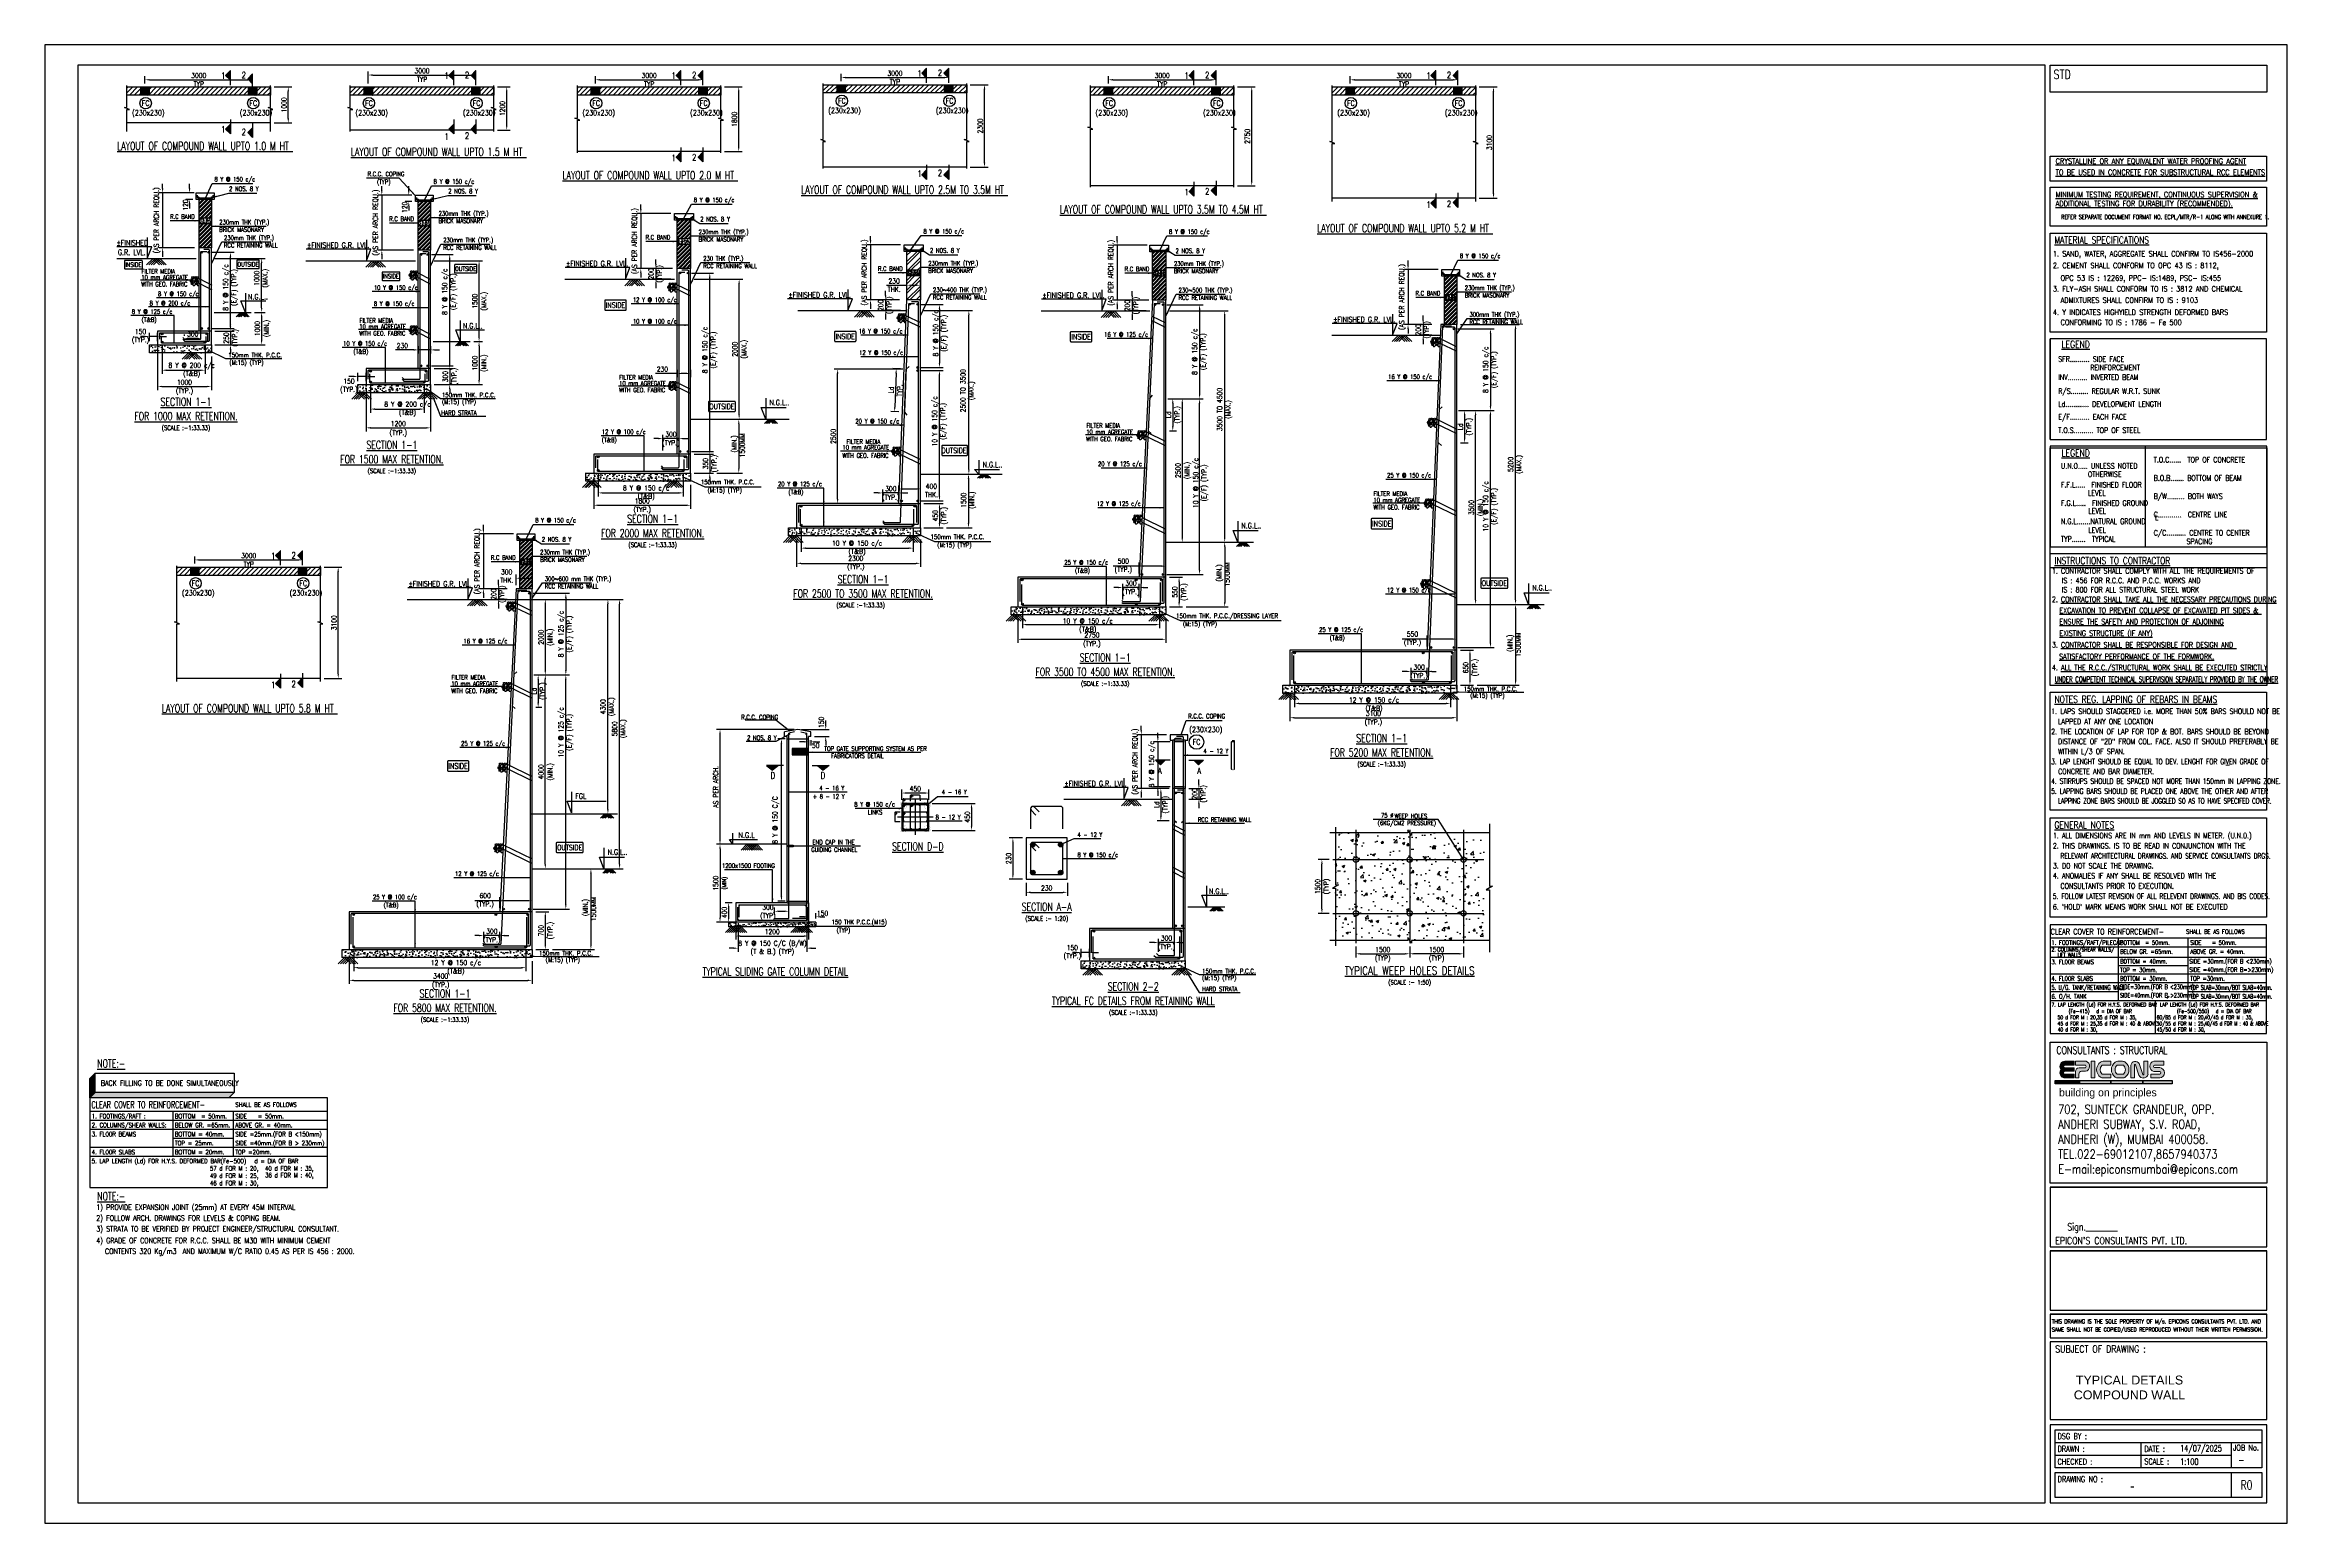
# Model space of a CAD drawing. Extents: x 345615 to 1272425, y -526289 to -156124.
# Drawn here: x 742491 to 867491, y -348663 to -266277 of the extents above; entities that cross this region are included whole.
import ezdxf
from ezdxf.enums import TextEntityAlignment as Align
from ezdxf.lldxf.tags import DXFTag

# ---------------------------------------------------------------- set-up
doc = ezdxf.new("R2010")
doc.units = 0
doc.header["$LTSCALE"] = 500
doc.header["$MEASUREMENT"] = 0
doc.header["$PDMODE"] = 35
doc.header["$PDSIZE"] = -15
doc.linetypes.add('CENTER2', pattern=[1.125, 0.75, -0.125, 0.125, -0.125])
doc.layers.get('DEFPOINTS').update_dxf_attribs({"color": 4})
for name, color, linetype, lineweight in [('00 ECPL LOGO', 250, 'Continuous', 20), ('hatch', 7, 'Continuous', 5), ('HEADING-TXT', 1, 'Continuous', 25), ('RIDE-PROFILE', 8, 'Continuous', 25)]:
    doc.layers.add(name, color=color, linetype=linetype, lineweight=lineweight)
for name, color, linetype in [('COLUMN', 1, 'Continuous'), ('DIM1', 5, 'Continuous'), ('FRAME TABLE', 5, 'Continuous'), ('LINE CUT', 8, 'Continuous'), ('NO. BEAM', 3, 'Continuous'), ('NO. SECTION', 1, 'Continuous'), ('note t', 2, 'Continuous'), ('notes', 1, 'Continuous'), ('S- PILE CAP', 4, 'Continuous'), ('S-BRECK LINE', 8, 'Continuous'), ('S-CENTER LINE', 8, 'CENTER2'), ('S-COLUMN', 1, 'Continuous'), ('S-COLUMN CIRCLE', 9, 'Continuous'), ('S-COLUMN HATCH', 8, 'Continuous'), ('S-COLUMN NO', 2, 'Continuous'), ('S-COLUMN SIZES', 2, 'Continuous'), ('S-CONCRET LINE', 4, 'Continuous'), ('S-DIM-1', 5, 'Continuous'), ('S-DIMANTION', 5, 'Continuous'), ('S-HATCH', 253, 'Continuous'), ('S-LEVEL SECTION', 3, 'Continuous'), ('S-LEVLE PLAN', 3, 'Continuous'), ('S-NOTES', 4, 'Continuous'), ('S-PCC', 9, 'Continuous'), ('S-REINFORCEMENT', 6, 'Continuous'), ('S-RETAINING WALL', 6, 'Continuous'), ('S-RETAINING WALL HATCH', 8, 'Continuous'), ('S-SECTION MARK', 1, 'Continuous'), ('S-STIRUPS)', 3, 'Continuous'), ('S-TEXT', 2, 'Continuous'), ('S-TEXT-1', 4, 'Continuous'), ('S-TITIL', 6, 'Continuous'), ('s_TITILE', 9, 'Continuous'), ('ss_TITILE', 9, 'Continuous'), ('ST', 6, 'Continuous'), ('TEXT NORMAL', 4, 'Continuous'), ('TEXT1', 2, 'Continuous'), ('TITLE', 4, 'Continuous')]:
    doc.layers.add(name, color=color, linetype=linetype)
doc.styles.add('1PTT-GFC Sheet$0$1PTT-GFC Sheet$0$a-texts', font='simplex.shx', dxfattribs={"width": 0.75})
doc.styles.add('a-textb', font='arial.ttf')
doc.styles.add('a-texts', font='simplex.shx', dxfattribs={"width": 0.75})
doc.styles.add('D', font='simplex.shx', dxfattribs={"height": 200})
doc.styles.add('ROMANS', font='simplex.shx', dxfattribs={"width": 0.8, "height": 275, "bigfont": 'bigfont.shx'})
doc.styles.add('TEXT1', font='simplex.shx', dxfattribs={"width": 0.75})
doc.styles.add('VA_ROOM_TEXT', font='GOTHIC.TTF')
tags = doc.linetypes.add('CENTER', pattern=[2, 1.25, -0.25, 0.25, -0.25]).pattern_tags.tags
tags[10:11] = [DXFTag(74, 4), DXFTag(75, 0), DXFTag(340, '0'), DXFTag(46, 1.0), DXFTag(50, 0.0), DXFTag(44, 0.0), DXFTag(45, 0.0)]
tags[8:9] = [DXFTag(74, 4), DXFTag(75, 0), DXFTag(340, '0'), DXFTag(46, 1.0), DXFTag(50, 0.0), DXFTag(44, 0.0), DXFTag(45, 0.0)]
tags[6:7] = [DXFTag(74, 4), DXFTag(75, 0), DXFTag(340, '0'), DXFTag(46, 1.0), DXFTag(50, 0.0), DXFTag(44, 0.0), DXFTag(45, 0.0)]
tags[4:5] = [DXFTag(74, 4), DXFTag(75, 0), DXFTag(340, '0'), DXFTag(46, 1.0), DXFTag(50, 0.0), DXFTag(44, 0.0), DXFTag(45, 0.0)]
tags = doc.linetypes.add('HIDDEN', pattern=[0.375, 0.25, -0.125]).pattern_tags.tags
tags[6:7] = [DXFTag(74, 4), DXFTag(75, 0), DXFTag(340, '0'), DXFTag(46, 1.0), DXFTag(50, 0.0), DXFTag(44, 0.0), DXFTag(45, 0.0)]
tags[4:5] = [DXFTag(74, 4), DXFTag(75, 0), DXFTag(340, '0'), DXFTag(46, 1.0), DXFTag(50, 0.0), DXFTag(44, 0.0), DXFTag(45, 0.0)]
doc.dimstyles.new('3-100', dxfattribs={"dimtxt": 250, "dimasz": 250, "dimexe": 150, "dimexo": 60, "dimgap": 75, "dimtad": 1, "dimdec": 0, "dimlfac": 0.333333, "dimzin": 0, "dimdsep": 46, "dimtxsty": 'ROMANS', "dimcen": -300, "dimclrd": 5, "dimclre": 5, "dimclrt": 4, "dimadec": 0, "dimazin": 0, "dimtfac": 1, "dimtdec": 0, "dimtix": 1, "dimtofl": 0, "dimtmove": 2, "dimatfit": 3, "dimfxl": 0, "dimtolj": 1, "dimtzin": 0, "dimarcsym": 0})
doc.dimstyles.new('dim10', dxfattribs={"dimtxt": 250, "dimasz": 250, "dimexe": 200, "dimexo": 200, "dimgap": 100, "dimtad": 1, "dimdec": 0, "dimlfac": 0.1, "dimzin": 0, "dimdsep": 46, "dimtxsty": 'ROMANS', "dimcen": 0, "dimclrd": 5, "dimclre": 5, "dimclrt": 4, "dimadec": 0, "dimazin": 0, "dimtfac": 1, "dimtdec": 0, "dimtix": 1, "dimtofl": 0, "dimtmove": 2, "dimatfit": 3, "dimfxl": 0, "dimtolj": 1, "dimtzin": 0, "dimlwd": -1, "dimlwe": -1, "dimarcsym": 0})
doc.dimstyles.new('dim100', dxfattribs={"dimtxt": 250, "dimasz": 250, "dimexe": 200, "dimexo": 200, "dimgap": 100, "dimtad": 1, "dimdec": 0, "dimzin": 0, "dimdsep": 46, "dimtxsty": 'ROMANS', "dimcen": 0, "dimclrd": 5, "dimclre": 5, "dimclrt": 4, "dimadec": 0, "dimazin": 0, "dimtfac": 1, "dimtdec": 0, "dimtix": 1, "dimtofl": 0, "dimtmove": 2, "dimatfit": 3, "dimfxl": 0, "dimtolj": 1, "dimtzin": 0, "dimlwd": -1, "dimlwe": -1, "dimarcsym": 0})
doc.dimstyles.new('dim25', dxfattribs={"dimtxt": 250, "dimasz": 250, "dimexe": 200, "dimexo": 200, "dimgap": 100, "dimtad": 1, "dimdec": 0, "dimlfac": 0.25, "dimzin": 0, "dimdsep": 46, "dimtxsty": 'ROMANS', "dimcen": 0, "dimclrd": 5, "dimclre": 5, "dimclrt": 4, "dimadec": 0, "dimazin": 0, "dimtfac": 1, "dimtdec": 0, "dimtix": 1, "dimtofl": 0, "dimtmove": 2, "dimatfit": 3, "dimfxl": 0, "dimtolj": 1, "dimtzin": 0, "dimlwd": -1, "dimlwe": -1, "dimarcsym": 0})
doc.dimstyles.new('dim33.33', dxfattribs={"dimtxt": 250, "dimasz": 250, "dimexe": 200, "dimexo": 200, "dimgap": 100, "dimtad": 1, "dimdec": 0, "dimlfac": 0.333331, "dimzin": 0, "dimdsep": 46, "dimtxsty": 'ROMANS', "dimcen": 0, "dimclrd": 5, "dimclre": 5, "dimclrt": 4, "dimadec": 0, "dimazin": 0, "dimtfac": 1, "dimtdec": 0, "dimtix": 1, "dimtofl": 0, "dimtmove": 2, "dimatfit": 3, "dimfxl": 0, "dimtolj": 1, "dimtzin": 0, "dimlwd": -1, "dimlwe": -1, "dimarcsym": 0})
doc.dimstyles.new('dim50', dxfattribs={"dimtxt": 250, "dimasz": 250, "dimexe": 200, "dimexo": 200, "dimgap": 100, "dimtad": 1, "dimdec": 0, "dimlfac": 0.5, "dimzin": 0, "dimdsep": 46, "dimtxsty": 'ROMANS', "dimcen": 0, "dimclrd": 5, "dimclre": 5, "dimclrt": 4, "dimadec": 0, "dimazin": 0, "dimtfac": 1, "dimtdec": 0, "dimtix": 1, "dimtofl": 0, "dimtmove": 2, "dimatfit": 3, "dimfxl": 0, "dimtolj": 1, "dimtzin": 0, "dimlwd": -1, "dimlwe": -1, "dimarcsym": 0})
doc.dimstyles.new('INT1', dxfattribs={"dimtxt": 250, "dimasz": 250, "dimexe": 150, "dimexo": 60, "dimgap": 75, "dimtad": 1, "dimdec": 0, "dimzin": 0, "dimdsep": 46, "dimtxsty": 'ROMANS', "dimcen": -250, "dimclrd": 5, "dimclre": 5, "dimclrt": 4, "dimadec": 0, "dimazin": 0, "dimtfac": 1, "dimtdec": 0, "dimtix": 1, "dimtofl": 0, "dimtmove": 2, "dimatfit": 3, "dimfxl": 0, "dimtolj": 1, "dimtzin": 0, "dimarcsym": 0})
pattern_1 = [(45, (-328597.685, -32610.178), (15.2387667, -15.2387667), [])]

# ---------------------------------------------------------------- blocks, each defined once
blk = doc.blocks.new('*D420')
at = {"layer": 'DEFPOINTS', "color": 0}
for p in [(778343, -278992, 0), (779557, -278992), (778343, -288942, 0)]:
    blk.add_point(p, dxfattribs=at)
at = {"layer": 'S-DIM-1', "color": 5}
for p, q in [((778543, -278992), (779757, -278992)), ((778543, -288942), (779757, -288942))]:
    blk.add_line(p, q, dxfattribs=at)
at = {"layer": 'S-DIM-1', "color": 5, "lineweight": -3}
blk.add_line((779557, -288692), (779557, -279242), dxfattribs=at)
at = {"layer": 'S-DIM-1', "color": 5}
for points in [[(779516, -279242), (779599, -279242), (779557, -278992)], [(779516, -288692), (779599, -288692), (779557, -288942)]]:
    blk.add_solid(points, dxfattribs=at)
at = {"layer": 'S-DIM-1', "color": 4, "insert": (779557, -283286), "char_height": 275, "attachment_point": 5, "rotation": 90, "style": 'ROMANS'}
blk.add_mtext('\\A1;8 Y @ 150 c/c\\P(E/F) (TYP.)', dxfattribs=at)
blk = doc.blocks.new('*D421')
at = {"layer": 'DEFPOINTS', "color": 0}
for p in [(778493, -289092), (778493, -290142), (779557, -290142)]:
    blk.add_point(p, dxfattribs=at)
at = {"layer": 'S-DIM-1', "color": 5, "lineweight": -3}
for p, q in [((779557, -288842), (779557, -288592)), ((779557, -289092), (779557, -290142)), ((779557, -290392), (779557, -290642))]:
    blk.add_line(p, q, dxfattribs=at)
at = {"layer": 'S-DIM-1', "color": 5}
for p, q in [((778693, -289092), (779757, -289092)), ((778693, -290142), (779757, -290142))]:
    blk.add_line(p, q, dxfattribs=at)
for points in [[(779516, -288842), (779599, -288842), (779557, -289092)], [(779516, -290392), (779599, -290392), (779557, -290142)]]:
    blk.add_solid(points, dxfattribs=at)
at = {"layer": 'S-DIM-1', "color": 4, "char_height": 275, "rotation": 90, "style": 'ROMANS'}
for s, insert, attachment_point in [('\\A1;350', (779457, -289617), 8), ('\\A1;(TYP.)', (779657, -289617), 2)]:
    blk.add_mtext(s, dxfattribs=dict(at, insert=insert, attachment_point=attachment_point))
blk = doc.blocks.new('*D422')
at = {"layer": 'DEFPOINTS', "color": 0}
for p in [(773343, -289992, -19), (778083, -289992, -19), (778083, -291247)]:
    blk.add_point(p, dxfattribs=at)
at = {"layer": 'S-DIM-1', "color": 5}
for p, q in [((773343, -290192), (773343, -291447)), ((773593, -291247), (777833, -291247)), ((778083, -290192), (778083, -291447))]:
    blk.add_line(p, q, dxfattribs=at)
for points in [[(773593, -291205), (773593, -291289), (773343, -291247)], [(777833, -291205), (777833, -291289), (778083, -291247)]]:
    blk.add_solid(points, dxfattribs=at)
at = {"layer": 'S-DIM-1', "color": 4, "insert": (776013, -291247), "char_height": 275, "attachment_point": 5, "style": 'ROMANS'}
blk.add_mtext('\\A1;8 Y @ 150 c/c\\P(T&B)', dxfattribs=at)
blk = doc.blocks.new('*D423')
at = {"layer": 'DEFPOINTS', "color": 0}
for p in [(773093, -290592, -19), (778493, -290592, -19), (778493, -291936)]:
    blk.add_point(p, dxfattribs=at)
at = {"layer": 'S-DIM-1', "color": 5}
for p, q in [((773093, -290792), (773093, -292136)), ((778493, -290792), (778493, -292136)), ((773343, -291936), (778243, -291936))]:
    blk.add_line(p, q, dxfattribs=at)
for points in [[(773343, -291894), (773343, -291978), (773093, -291936)], [(778243, -291894), (778243, -291978), (778493, -291936)]]:
    blk.add_solid(points, dxfattribs=at)
at = {"layer": 'S-DIM-1', "color": 4, "char_height": 275, "style": 'ROMANS'}
for s, insert, attachment_point in [('\\A1;(TYP.)', (775793, -292036), 2), ('\\A1;1800', (775793, -291836), 8)]:
    blk.add_mtext(s, dxfattribs=dict(at, insert=insert, attachment_point=attachment_point))
blk = doc.blocks.new('*D424')
at = {"layer": 'DEFPOINTS', "color": 0}
for p in [(778493, -279342), (781195, -279342), (780702, -287142)]:
    blk.add_point(p, dxfattribs=at)
at = {"layer": 'S-DIM-1', "color": 5}
for p, q in [((778693, -279342), (781395, -279342)), ((780902, -287142), (781395, -287142))]:
    blk.add_line(p, q, dxfattribs=at)
at = {"layer": 'S-DIM-1', "color": 5, "lineweight": -3}
blk.add_line((781195, -286892), (781195, -279592), dxfattribs=at)
at = {"layer": 'S-DIM-1', "color": 5}
for points in [[(781154, -279592), (781237, -279592), (781195, -279342)], [(781154, -286892), (781237, -286892), (781195, -287142)]]:
    blk.add_solid(points, dxfattribs=at)
at = {"layer": 'S-DIM-1', "color": 4, "char_height": 275, "attachment_point": 5, "rotation": 90, "style": 'ROMANS'}
for s, insert in [('\\A1;2000', (780958, -283242)), ('\\A1;(MAX.)', (781505, -283242))]:
    blk.add_mtext(s, dxfattribs=dict(at, insert=insert))
blk = doc.blocks.new('*D425')
at = {"layer": 'DEFPOINTS', "color": 0}
for p in [(777683, -278742, -1), (776557, -279342), (777593, -279342, -1)]:
    blk.add_point(p, dxfattribs=at)
at = {"layer": 'S-DIM-1', "color": 5}
for p, q in [((777483, -278742), (776357, -278742)), ((777393, -279342), (776357, -279342))]:
    blk.add_line(p, q, dxfattribs=at)
at = {"layer": 'S-DIM-1', "color": 5, "lineweight": -3}
for p, q in [((776557, -278492), (776557, -278242)), ((776557, -278742), (776557, -279342)), ((776557, -279592), (776557, -279842))]:
    blk.add_line(p, q, dxfattribs=at)
at = {"layer": 'S-DIM-1', "color": 5}
for points in [[(776515, -278492), (776598, -278492), (776557, -278742)], [(776515, -279592), (776598, -279592), (776557, -279342)]]:
    blk.add_solid(points, dxfattribs=at)
at = {"layer": 'S-DIM-1', "color": 4, "insert": (776557, -279042), "char_height": 275, "attachment_point": 5, "rotation": 90, "style": 'ROMANS'}
blk.add_mtext('\\A1;200\\P(TYP.)', dxfattribs=at)
blk = doc.blocks.new('*D426')
at = {"layer": 'DEFPOINTS', "color": 0}
for p in [(776943, -288220), (776943, -289092), (777843, -288965)]:
    blk.add_point(p, dxfattribs=at)
at = {"layer": 'S-DIM-1', "color": 5, "lineweight": -3}
for p, q in [((776693, -288220), (776443, -288220)), ((777843, -288220), (776943, -288220)), ((778093, -288220), (778343, -288220))]:
    blk.add_line(p, q, dxfattribs=at)
at = {"layer": 'S-DIM-1', "color": 5}
for p, q in [((776943, -288892), (776943, -288020)), ((777843, -288765), (777843, -288020))]:
    blk.add_line(p, q, dxfattribs=at)
for points in [[(776693, -288179), (776693, -288262), (776943, -288220)], [(778093, -288179), (778093, -288262), (777843, -288220)]]:
    blk.add_solid(points, dxfattribs=at)
at = {"layer": 'S-DIM-1', "color": 4, "char_height": 275, "style": 'ROMANS'}
for s, insert, attachment_point in [('\\A1;(TYP.)', (777393, -288320), 2), ('\\A1;300', (777393, -288120), 8)]:
    blk.add_mtext(s, dxfattribs=dict(at, insert=insert, attachment_point=attachment_point))
blk = doc.blocks.new('*D427')
at = {"layer": 'DEFPOINTS', "color": 0}
for p in [(777593, -275682), (775714, -278742), (777683, -278742)]:
    blk.add_point(p, dxfattribs=at)
at = {"layer": 'S-DIM-1', "color": 5}
for p, q in [((777393, -275682), (775514, -275682)), ((777483, -278742), (775514, -278742))]:
    blk.add_line(p, q, dxfattribs=at)
at = {"layer": 'S-DIM-1', "color": 5, "lineweight": -3}
for p, q in [((775714, -275432), (775714, -275182)), ((775714, -275682), (775714, -278742)), ((775714, -278992), (775714, -279242))]:
    blk.add_line(p, q, dxfattribs=at)
at = {"layer": 'S-DIM-1', "color": 5}
for points in [[(775673, -275432), (775756, -275432), (775714, -275682)], [(775673, -278992), (775756, -278992), (775714, -278742)]]:
    blk.add_solid(points, dxfattribs=at)
at = {"layer": 'S-DIM-1', "color": 4, "insert": (775405, -277212), "char_height": 275, "attachment_point": 5, "rotation": 90, "style": 'ROMANS'}
blk.add_mtext('\\A1;(AS PER ARCH REQU.)', dxfattribs=at)
blk = doc.blocks.new('*D428')
at = {"layer": 'DEFPOINTS', "color": 0}
for p in [(780647, -287142), (779757, -290142), (781175, -290142)]:
    blk.add_point(p, dxfattribs=at)
at = {"layer": 'S-DIM-1', "color": 5}
for p, q in [((780847, -287142), (781375, -287142)), ((779957, -290142), (781375, -290142))]:
    blk.add_line(p, q, dxfattribs=at)
at = {"layer": 'S-DIM-1', "color": 5, "lineweight": -3}
blk.add_line((781175, -287392), (781175, -289892), dxfattribs=at)
at = {"layer": 'S-DIM-1', "color": 5}
for points in [[(781133, -287392), (781216, -287392), (781175, -287142)], [(781133, -289892), (781216, -289892), (781175, -290142)]]:
    blk.add_solid(points, dxfattribs=at)
at = {"layer": 'S-DIM-1', "color": 4, "insert": (781148, -288603), "char_height": 275, "attachment_point": 5, "rotation": 90, "style": 'ROMANS'}
blk.add_mtext('\\A1; (MIN.)\\P1500MM ', dxfattribs=at)
blk = doc.blocks.new('*D429')
at = {"layer": 'DEFPOINTS', "color": 0}
for p in [(777743, -284185, -19), (777743, -284589), (778493, -284185, -19)]:
    blk.add_point(p, dxfattribs=at)
at = {"layer": 'S-DIM-1', "color": 5, "lineweight": -3}
for p, q in [((777743, -284589), (776535, -284589)), ((778243, -284589), (777993, -284589))]:
    blk.add_line(p, q, dxfattribs=at)
at = {"layer": 'S-DIM-1', "color": 5}
for p, q in [((777743, -284385), (777743, -284789)), ((778493, -284385), (778493, -284789))]:
    blk.add_line(p, q, dxfattribs=at)
for points in [[(777993, -284548), (777993, -284631), (777743, -284589)], [(778243, -284548), (778243, -284631), (778493, -284589)]]:
    blk.add_solid(points, dxfattribs=at)
at = {"layer": 'S-DIM-1', "color": 4, "insert": (776918, -284352), "char_height": 275, "attachment_point": 5, "style": 'ROMANS'}
blk.add_mtext('\\A1;230', dxfattribs=at)
blk = doc.blocks.new('A$C1DFA76C7')
at = {"color": 253, "linetype": 'Continuous'}
for p, q in [((-207, 258), (-179, 309)), ((-207, 228), (-207, 258)), ((-144, 223), (-207, 228)), ((-201, 197), (-193, 217)), ((-173, 166), (-201, 197)), ((-145, 222), (-193, 217)), ((-179, 309), (-113, 309)), ((-149, 378), (-174, 352)), ((-174, 352), (-154, 322)), ((-149, 124), (-174, 98)), ((-174, 98), (-154, 68)), ((-114, 171), (-173, 166)), ((-154, 322), (-90, 314)), ((-154, 68), (-90, 60)), ((-98, 370), (-149, 378)), ((-98, 116), (-149, 124)), ((-94, 209), (-145, 222)), ((-90, 251), (-144, 223)), ((-136, 449), (-121, 413)), ((-134, 449), (-118, 485)), ((-121, 413), (-78, 401)), ((-118, 485), (-78, 497)), ((-92, 197), (-114, 171)), ((-113, 309), (-80, 286)), ((-78, 352), (-98, 370)), ((-78, 98), (-98, 116)), ((-92, 197), (-94, 209)), ((-90, 314), (-78, 337)), ((-80, 286), (-90, 251)), ((-90, 60), (-78, 83)), ((-84, 203), (-69, 168)), ((-82, 203), (-66, 239)), ((-78, 497), (-37, 482)), ((-78, 401), (-35, 413)), ((-75, 355), (-78, 302)), ((-78, 337), (-78, 352)), ((-78, 302), (-57, 253)), ((-75, 101), (-78, 48)), ((-78, 83), (-78, 98)), ((-78, 48), (-58, 0)), ((-17, 408), (-75, 355)), ((-17, 154), (-75, 101)), ((-69, 168), (-26, 155)), ((-66, 239), (-26, 251)), ((-57, 253), (-4, 251)), ((-37, 482), (-22, 449)), ((-35, 413), (-22, 449)), ((-26, 251), (15, 236)), ((-26, 155), (17, 168)), ((44, 403), (-17, 408)), ((44, 149), (-17, 154)), ((-4, 449), (4, 469)), ((24, 418), (-4, 449)), ((-4, 251), (52, 294)), ((0, 0), (52, 40)), ((52, 474), (4, 469)), ((15, 236), (30, 203)), ((17, 168), (30, 203)), ((82, 424), (24, 418)), ((29, 258), (75, 309)), ((47, 228), (29, 258)), ((72, 358), (44, 403)), ((72, 104), (44, 149)), ((110, 223), (47, 228)), ((103, 462), (52, 474)), ((52, 294), (72, 358)), ((52, 40), (72, 104)), ((75, 309), (141, 309)), ((105, 378), (80, 352)), ((80, 352), (100, 322)), ((105, 124), (80, 98)), ((80, 98), (100, 68)), ((105, 449), (82, 424)), ((100, 322), (164, 314)), ((100, 68), (164, 60)), ((105, 449), (103, 462)), ((156, 370), (105, 378)), ((156, 116), (105, 124)), ((164, 251), (110, 223)), ((118, 449), (133, 413)), ((118, 195), (133, 159)), ((120, 449), (136, 485)), ((120, 195), (136, 231)), ((133, 413), (176, 401)), ((133, 159), (176, 147)), ((136, 485), (176, 497)), ((136, 231), (176, 243)), ((141, 309), (174, 286)), ((176, 352), (156, 370)), ((176, 98), (156, 116)), ((164, 314), (176, 337)), ((174, 286), (164, 251)), ((164, 60), (176, 83)), ((176, 497), (217, 482)), ((176, 401), (219, 413)), ((179, 355), (176, 302)), ((176, 337), (176, 352)), ((176, 302), (197, 253)), ((176, 243), (217, 228)), ((176, 147), (219, 159)), ((179, 101), (176, 48)), ((176, 83), (176, 98)), ((176, 48), (196, 0)), ((237, 408), (179, 355)), ((237, 154), (179, 101)), ((197, 253), (250, 251)), ((217, 482), (232, 449)), ((217, 228), (232, 195)), ((219, 413), (232, 449)), ((219, 159), (232, 195)), ((289, 404), (237, 408)), ((289, 150), (237, 154)), ((250, 449), (258, 469)), ((278, 418), (250, 449)), ((250, 251), (289, 281)), ((289, 473), (258, 469)), ((289, 420), (278, 418))]:
    blk.add_line(p, q, dxfattribs=at)
at = {"color": 253}
for p, q in [((196, 0), (289, 0, -10)), ((-58, 0), (0, 0))]:
    blk.add_line(p, q, dxfattribs=at)
blk = doc.blocks.new('*D430')
at = {"layer": 'DEFPOINTS', "color": 0}
for p in [(751625, -277838, 0), (752839, -277838), (751625, -282088, 0)]:
    blk.add_point(p, dxfattribs=at)
at = {"layer": 'S-DIM-1', "color": 5}
for p, q in [((751825, -277838), (753039, -277838)), ((751825, -282088), (753039, -282088))]:
    blk.add_line(p, q, dxfattribs=at)
at = {"layer": 'S-DIM-1', "color": 5, "lineweight": -3}
blk.add_line((752839, -281838), (752839, -278088), dxfattribs=at)
at = {"layer": 'S-DIM-1', "color": 5}
for points in [[(752798, -278088), (752881, -278088), (752839, -277838)], [(752798, -281838), (752881, -281838), (752839, -282088)]]:
    blk.add_solid(points, dxfattribs=at)
at = {"layer": 'S-DIM-1', "color": 4, "insert": (752839, -279803), "char_height": 275, "attachment_point": 5, "rotation": 90, "style": 'ROMANS'}
blk.add_mtext('\\A1;8 Y @ 150 c/c\\P(E/F) (TYP.)', dxfattribs=at)
blk = doc.blocks.new('*D431')
at = {"layer": 'DEFPOINTS', "color": 0}
for p in [(751775, -282238), (751775, -282988), (752839, -282988)]:
    blk.add_point(p, dxfattribs=at)
at = {"layer": 'S-DIM-1', "color": 5}
for p, q in [((751975, -282238), (753039, -282238)), ((751975, -282988), (753039, -282988))]:
    blk.add_line(p, q, dxfattribs=at)
at = {"layer": 'S-DIM-1', "color": 5, "lineweight": -3}
for p, q in [((752839, -281988), (752839, -281738)), ((752839, -282238), (752839, -282988)), ((752839, -283238), (752839, -283488))]:
    blk.add_line(p, q, dxfattribs=at)
at = {"layer": 'S-DIM-1', "color": 5}
for points in [[(752798, -281988), (752881, -281988), (752839, -282238)], [(752798, -283238), (752881, -283238), (752839, -282988)]]:
    blk.add_solid(points, dxfattribs=at)
at = {"layer": 'S-DIM-1', "color": 4, "char_height": 275, "rotation": 90, "style": 'ROMANS'}
for s, insert, attachment_point in [('\\A1;250', (752739, -282613), 8), ('\\A1;(TYP.)', (752939, -282613), 2)]:
    blk.add_mtext(s, dxfattribs=dict(at, insert=insert, attachment_point=attachment_point))
blk = doc.blocks.new('*D432')
at = {"layer": 'DEFPOINTS', "color": 0}
for p in [(749025, -282838, -31), (751425, -282838, -19), (751425, -284410)]:
    blk.add_point(p, dxfattribs=at)
at = {"layer": 'S-DIM-1', "color": 5}
for p, q in [((749025, -283038), (749025, -284610)), ((751425, -283038), (751425, -284610)), ((749275, -284410), (751175, -284410))]:
    blk.add_line(p, q, dxfattribs=at)
for points in [[(749275, -284369), (749275, -284452), (749025, -284410)], [(751175, -284369), (751175, -284452), (751425, -284410)]]:
    blk.add_solid(points, dxfattribs=at)
at = {"layer": 'S-DIM-1', "color": 4, "insert": (750675, -284410), "char_height": 275, "attachment_point": 5, "style": 'ROMANS'}
blk.add_mtext('\\A1;8 Y @ 200 c/c\\P(T&B)', dxfattribs=at)
blk = doc.blocks.new('*D433')
at = {"layer": 'DEFPOINTS', "color": 0}
for p in [(748775, -282988, -31), (751775, -283438, -19), (751775, -285317)]:
    blk.add_point(p, dxfattribs=at)
at = {"layer": 'S-DIM-1', "color": 5}
for p, q in [((748775, -283188), (748775, -285517)), ((751775, -283638), (751775, -285517)), ((749025, -285317), (751525, -285317))]:
    blk.add_line(p, q, dxfattribs=at)
for points in [[(749025, -285275), (749025, -285359), (748775, -285317)], [(751525, -285275), (751525, -285359), (751775, -285317)]]:
    blk.add_solid(points, dxfattribs=at)
at = {"layer": 'S-DIM-1', "color": 4, "char_height": 275, "style": 'ROMANS'}
for s, insert, attachment_point in [('\\A1;1000', (750275, -285217), 8), ('\\A1;(TYP.)', (750275, -285417), 2)]:
    blk.add_mtext(s, dxfattribs=dict(at, insert=insert, attachment_point=attachment_point))
blk = doc.blocks.new('*D434')
at = {"layer": 'DEFPOINTS', "color": 0}
for p in [(753985, -281188), (751775, -282988), (754575, -282988)]:
    blk.add_point(p, dxfattribs=at)
at = {"layer": 'S-DIM-1', "color": 5}
for p, q in [((754185, -281188), (754775, -281188)), ((751975, -282988), (754775, -282988))]:
    blk.add_line(p, q, dxfattribs=at)
at = {"layer": 'S-DIM-1', "color": 5, "lineweight": -3}
blk.add_line((754575, -281438), (754575, -282738), dxfattribs=at)
at = {"layer": 'S-DIM-1', "color": 5}
for points in [[(754533, -281438), (754616, -281438), (754575, -281188)], [(754533, -282738), (754616, -282738), (754575, -282988)]]:
    blk.add_solid(points, dxfattribs=at)
at = {"layer": 'S-DIM-1', "color": 4, "char_height": 275, "attachment_point": 5, "rotation": 90, "style": 'ROMANS'}
for s, insert in [('\\A1;1000', (754337, -282088)), ('\\A1;(MIN.)', (754884, -282088))]:
    blk.add_mtext(s, dxfattribs=dict(at, insert=insert))
blk = doc.blocks.new('*D435')
at = {"layer": 'DEFPOINTS', "color": 0}
for p in [(751775, -278188), (754577, -278188), (753985, -281188)]:
    blk.add_point(p, dxfattribs=at)
at = {"layer": 'S-DIM-1', "color": 5}
for p, q in [((751975, -278188), (754777, -278188)), ((754185, -281188), (754777, -281188))]:
    blk.add_line(p, q, dxfattribs=at)
at = {"layer": 'S-DIM-1', "color": 5, "lineweight": -3}
blk.add_line((754577, -280938), (754577, -278438), dxfattribs=at)
at = {"layer": 'S-DIM-1', "color": 5}
for points in [[(754536, -278438), (754619, -278438), (754577, -278188)], [(754536, -280938), (754619, -280938), (754577, -281188)]]:
    blk.add_solid(points, dxfattribs=at)
at = {"layer": 'S-DIM-1', "color": 4, "insert": (754577, -279284), "char_height": 275, "attachment_point": 5, "rotation": 90, "style": 'ROMANS'}
blk.add_mtext('\\A1;1000\\P(MAX.)', dxfattribs=at)
blk = doc.blocks.new('*D436')
at = {"layer": 'DEFPOINTS', "color": 0}
for p in [(751010, -274528), (749056, -277588), (751025, -277588)]:
    blk.add_point(p, dxfattribs=at)
at = {"layer": 'S-DIM-1', "color": 5}
for p, q in [((750810, -274528), (748856, -274528)), ((750825, -277588), (748856, -277588))]:
    blk.add_line(p, q, dxfattribs=at)
at = {"layer": 'S-DIM-1', "color": 5, "lineweight": -3}
for p, q in [((749056, -274278), (749056, -274028)), ((749056, -274528), (749056, -277588)), ((749056, -277838), (749056, -278088))]:
    blk.add_line(p, q, dxfattribs=at)
at = {"layer": 'S-DIM-1', "color": 5}
for points in [[(749015, -274278), (749098, -274278), (749056, -274528)], [(749015, -277838), (749098, -277838), (749056, -277588)]]:
    blk.add_solid(points, dxfattribs=at)
at = {"layer": 'S-DIM-1', "color": 4, "insert": (748747, -276058), "char_height": 275, "attachment_point": 5, "rotation": 90, "style": 'ROMANS'}
blk.add_mtext('\\A1;(AS PER ARCH REQU.)', dxfattribs=at)
blk = doc.blocks.new('*D437')
at = {"layer": 'DEFPOINTS', "color": 0}
for p in [(748325, -282530), (748325, -282988), (748775, -282988)]:
    blk.add_point(p, dxfattribs=at)
at = {"layer": 'S-DIM-1', "color": 5}
for p, q in [((748325, -282788), (748325, -282330)), ((748775, -282788), (748775, -282330))]:
    blk.add_line(p, q, dxfattribs=at)
at = {"layer": 'S-DIM-1', "color": 5, "lineweight": -3}
for p, q in [((748075, -282530), (747825, -282530)), ((748775, -282530), (748325, -282530)), ((749025, -282530), (749275, -282530))]:
    blk.add_line(p, q, dxfattribs=at)
at = {"layer": 'S-DIM-1', "color": 5}
for points in [[(748075, -282489), (748075, -282572), (748325, -282530)], [(749025, -282489), (749025, -282572), (748775, -282530)]]:
    blk.add_solid(points, dxfattribs=at)
at = {"layer": 'S-DIM-1', "color": 4, "insert": (747825, -282530), "char_height": 275, "attachment_point": 5, "style": 'ROMANS'}
blk.add_mtext('\\A1;150\\P(TYP.)', dxfattribs=at)
blk = doc.blocks.new('*D438')
at = {"layer": 'DEFPOINTS', "color": 0}
for p in [(750558, -274888), (750935, -274528), (750935, -274888)]:
    blk.add_point(p, dxfattribs=at)
at = {"layer": 'S-DIM-1', "color": 5}
for p, q in [((750735, -274528), (750358, -274528)), ((750735, -274888), (750358, -274888)), ((750558, -274278), (750558, -274028)), ((750558, -275138), (750558, -275388))]:
    blk.add_line(p, q, dxfattribs=at)
for points in [[(750516, -274278), (750600, -274278), (750558, -274528)], [(750516, -275138), (750600, -275138), (750558, -274888)]]:
    blk.add_solid(points, dxfattribs=at)
at = {"layer": 'S-DIM-1', "color": 4, "insert": (750333, -275202), "char_height": 275, "attachment_point": 5, "rotation": 90, "style": 'ROMANS'}
blk.add_mtext('\\A1;120', dxfattribs=at)
blk = doc.blocks.new('*D439')
at = {"layer": 'DEFPOINTS', "color": 0}
for p in [(763845, -277964, 0), (765059, -277964), (763845, -284164, 0)]:
    blk.add_point(p, dxfattribs=at)
at = {"layer": 'S-DIM-1', "color": 5}
for p, q in [((764045, -277964), (765259, -277964)), ((764045, -284164), (765259, -284164))]:
    blk.add_line(p, q, dxfattribs=at)
at = {"layer": 'S-DIM-1', "color": 5, "lineweight": -3}
blk.add_line((765059, -283914), (765059, -278214), dxfattribs=at)
at = {"layer": 'S-DIM-1', "color": 5}
for points in [[(765018, -278214), (765101, -278214), (765059, -277964)], [(765018, -283914), (765101, -283914), (765059, -284164)]]:
    blk.add_solid(points, dxfattribs=at)
at = {"layer": 'S-DIM-1', "color": 4, "insert": (765059, -280037), "char_height": 275, "attachment_point": 5, "rotation": 90, "style": 'ROMANS'}
blk.add_mtext('\\A1;8 Y @ 150 c/c\\P(E/F) (TYP.)', dxfattribs=at)
blk = doc.blocks.new('*D440')
at = {"layer": 'DEFPOINTS', "color": 0}
for p in [(763995, -284314), (763995, -285214), (765059, -285214)]:
    blk.add_point(p, dxfattribs=at)
at = {"layer": 'S-DIM-1', "color": 5}
for p, q in [((764195, -284314), (765259, -284314)), ((764195, -285214), (765259, -285214))]:
    blk.add_line(p, q, dxfattribs=at)
at = {"layer": 'S-DIM-1', "color": 5, "lineweight": -3}
for p, q in [((765059, -284064), (765059, -283814)), ((765059, -284314), (765059, -285214)), ((765059, -285464), (765059, -285714))]:
    blk.add_line(p, q, dxfattribs=at)
at = {"layer": 'S-DIM-1', "color": 5}
for points in [[(765018, -284064), (765101, -284064), (765059, -284314)], [(765018, -285464), (765101, -285464), (765059, -285214)]]:
    blk.add_solid(points, dxfattribs=at)
at = {"layer": 'S-DIM-1', "color": 4, "char_height": 275, "rotation": 90, "style": 'ROMANS'}
for s, insert, attachment_point in [('\\A1;300', (764959, -284764), 8), ('\\A1;(TYP.)', (765159, -284764), 2)]:
    blk.add_mtext(s, dxfattribs=dict(at, insert=insert, attachment_point=attachment_point))
blk = doc.blocks.new('*D441')
at = {"layer": 'DEFPOINTS', "color": 0}
for p in [(760645, -285064, -19), (763645, -285064, -19), (763645, -286577)]:
    blk.add_point(p, dxfattribs=at)
at = {"layer": 'S-DIM-1', "color": 5}
for p, q in [((760645, -285264), (760645, -286777)), ((763645, -285264), (763645, -286777)), ((760895, -286577), (763395, -286577))]:
    blk.add_line(p, q, dxfattribs=at)
for points in [[(760895, -286535), (760895, -286618), (760645, -286577)], [(763395, -286535), (763395, -286618), (763645, -286577)]]:
    blk.add_solid(points, dxfattribs=at)
at = {"layer": 'S-DIM-1', "color": 4, "insert": (762706, -286577), "char_height": 275, "attachment_point": 5, "style": 'ROMANS'}
blk.add_mtext('\\A1;8 Y @ 200 c/c\\P(T&B)', dxfattribs=at)
blk = doc.blocks.new('*D442')
at = {"layer": 'DEFPOINTS', "color": 0}
for p in [(760395, -285214, -19), (763995, -285214, -19), (763995, -287622)]:
    blk.add_point(p, dxfattribs=at)
at = {"layer": 'S-DIM-1', "color": 5}
for p, q in [((760395, -285414), (760395, -287822)), ((763995, -285414), (763995, -287822)), ((760645, -287622), (763745, -287622))]:
    blk.add_line(p, q, dxfattribs=at)
for points in [[(760645, -287580), (760645, -287664), (760395, -287622)], [(763745, -287580), (763745, -287664), (763995, -287622)]]:
    blk.add_solid(points, dxfattribs=at)
at = {"layer": 'S-DIM-1', "color": 4, "char_height": 275, "attachment_point": 5, "style": 'ROMANS'}
for s, insert in [('\\A1;1200', (762195, -287384)), ('\\A1;(TYP.)', (762195, -287931))]:
    blk.add_mtext(s, dxfattribs=dict(at, insert=insert))
blk = doc.blocks.new('*D443')
at = {"layer": 'DEFPOINTS', "color": 0}
for p in [(766204, -282814), (763995, -285214), (766697, -285214)]:
    blk.add_point(p, dxfattribs=at)
at = {"layer": 'S-DIM-1', "color": 5}
for p, q in [((766404, -282814), (766897, -282814)), ((764195, -285214), (766897, -285214))]:
    blk.add_line(p, q, dxfattribs=at)
at = {"layer": 'S-DIM-1', "color": 5, "lineweight": -3}
blk.add_line((766697, -283064), (766697, -284964), dxfattribs=at)
at = {"layer": 'S-DIM-1', "color": 5}
for points in [[(766656, -283064), (766739, -283064), (766697, -282814)], [(766656, -284964), (766739, -284964), (766697, -285214)]]:
    blk.add_solid(points, dxfattribs=at)
at = {"layer": 'S-DIM-1', "color": 4, "char_height": 275, "attachment_point": 5, "rotation": 90, "style": 'ROMANS'}
for s, insert in [('\\A1;1000', (766460, -284014)), ('\\A1;(MIN.)', (767007, -284014))]:
    blk.add_mtext(s, dxfattribs=dict(at, insert=insert))
blk = doc.blocks.new('*D444')
at = {"layer": 'DEFPOINTS', "color": 0}
for p in [(763995, -278314), (766697, -278314), (766204, -282814)]:
    blk.add_point(p, dxfattribs=at)
at = {"layer": 'S-DIM-1', "color": 5}
for p, q in [((764195, -278314), (766897, -278314)), ((766404, -282814), (766897, -282814))]:
    blk.add_line(p, q, dxfattribs=at)
at = {"layer": 'S-DIM-1', "color": 5, "lineweight": -3}
blk.add_line((766697, -282564), (766697, -278564), dxfattribs=at)
at = {"layer": 'S-DIM-1', "color": 5}
for points in [[(766656, -278564), (766739, -278564), (766697, -278314)], [(766656, -282564), (766739, -282564), (766697, -282814)]]:
    blk.add_solid(points, dxfattribs=at)
at = {"layer": 'S-DIM-1', "color": 4, "char_height": 275, "attachment_point": 5, "rotation": 90, "style": 'ROMANS'}
for s, insert in [('\\A1;1500', (766460, -280564)), ('\\A1;(MAX.)', (767007, -280564))]:
    blk.add_mtext(s, dxfattribs=dict(at, insert=insert))
blk = doc.blocks.new('*D445')
at = {"layer": 'DEFPOINTS', "color": 0}
for p in [(759945, -284757), (759945, -285214), (760395, -285214)]:
    blk.add_point(p, dxfattribs=at)
at = {"layer": 'S-DIM-1', "color": 5, "lineweight": -3}
for p, q in [((759695, -284757), (759445, -284757)), ((760395, -284757), (759945, -284757)), ((760645, -284757), (760895, -284757))]:
    blk.add_line(p, q, dxfattribs=at)
at = {"layer": 'S-DIM-1', "color": 5}
for p, q in [((759945, -285014), (759945, -284557)), ((760395, -285014), (760395, -284557))]:
    blk.add_line(p, q, dxfattribs=at)
for points in [[(759695, -284715), (759695, -284798), (759945, -284757)], [(760645, -284715), (760645, -284798), (760395, -284757)]]:
    blk.add_solid(points, dxfattribs=at)
at = {"layer": 'S-DIM-1', "color": 4, "insert": (759445, -285294), "char_height": 275, "attachment_point": 5, "style": 'ROMANS'}
blk.add_mtext('\\A1;150\\P(TYP.)', dxfattribs=at)
blk = doc.blocks.new('*D446')
at = {"layer": 'DEFPOINTS', "color": 0}
for p in [(763155, -274654), (761276, -277714), (763245, -277714)]:
    blk.add_point(p, dxfattribs=at)
at = {"layer": 'S-DIM-1', "color": 5}
for p, q in [((762955, -274654), (761076, -274654)), ((763045, -277714), (761076, -277714))]:
    blk.add_line(p, q, dxfattribs=at)
at = {"layer": 'S-DIM-1', "color": 5, "lineweight": -3}
for p, q in [((761276, -274404), (761276, -274154)), ((761276, -274654), (761276, -277714)), ((761276, -277964), (761276, -278214))]:
    blk.add_line(p, q, dxfattribs=at)
at = {"layer": 'S-DIM-1', "color": 5}
for points in [[(761235, -274404), (761318, -274404), (761276, -274654)], [(761235, -277964), (761318, -277964), (761276, -277714)]]:
    blk.add_solid(points, dxfattribs=at)
at = {"layer": 'S-DIM-1', "color": 4, "insert": (760967, -276184), "char_height": 275, "attachment_point": 5, "rotation": 90, "style": 'ROMANS'}
blk.add_mtext('\\A1;(AS PER ARCH REQU.)', dxfattribs=at)
blk = doc.blocks.new('*D447')
at = {"layer": 'DEFPOINTS', "color": 0}
for p in [(763155, -274654), (762778, -275014), (763155, -275014)]:
    blk.add_point(p, dxfattribs=at)
at = {"layer": 'S-DIM-1', "color": 5}
for p, q in [((762955, -274654), (762578, -274654)), ((762778, -274404), (762778, -274154)), ((762955, -275014), (762578, -275014)), ((762778, -275264), (762778, -275514))]:
    blk.add_line(p, q, dxfattribs=at)
for points in [[(762736, -274404), (762820, -274404), (762778, -274654)], [(762736, -275264), (762820, -275264), (762778, -275014)]]:
    blk.add_solid(points, dxfattribs=at)
at = {"layer": 'S-DIM-1', "color": 4, "insert": (762553, -275329), "char_height": 275, "attachment_point": 5, "rotation": 90, "style": 'ROMANS'}
blk.add_mtext('\\A1;120', dxfattribs=at)
blk = doc.blocks.new('*D448')
at = {"layer": 'DEFPOINTS', "color": 0}
for p in [(763305, -282872, -19), (763305, -283277), (763995, -282872, -19)]:
    blk.add_point(p, dxfattribs=at)
at = {"layer": 'S-DIM-1', "color": 5, "lineweight": -3}
for p, q in [((763055, -283277), (762039, -283277)), ((763995, -283277), (763305, -283277)), ((764245, -283277), (764495, -283277))]:
    blk.add_line(p, q, dxfattribs=at)
at = {"layer": 'S-DIM-1', "color": 5}
for p, q in [((763305, -283072), (763305, -283477)), ((763995, -283072), (763995, -283477))]:
    blk.add_line(p, q, dxfattribs=at)
for points in [[(763055, -283235), (763055, -283319), (763305, -283277)], [(764245, -283235), (764245, -283319), (763995, -283277)]]:
    blk.add_solid(points, dxfattribs=at)
at = {"layer": 'S-DIM-1', "color": 4, "insert": (762422, -283040), "char_height": 275, "attachment_point": 5, "style": 'ROMANS'}
blk.add_mtext('\\A1;230', dxfattribs=at)
blk = doc.blocks.new('*D449')
at = {"layer": 'DEFPOINTS', "color": 0}
for p in [(750285, -282688), (751185, -282628), (751185, -282688)]:
    blk.add_point(p, dxfattribs=at)
at = {"layer": 'S-DIM-1', "color": 5}
for p, q in [((750285, -282488), (750285, -282428)), ((751185, -282488), (751185, -282428)), ((750535, -282628), (750935, -282628))]:
    blk.add_line(p, q, dxfattribs=at)
for points in [[(750535, -282586), (750535, -282669), (750285, -282628)], [(750935, -282586), (750935, -282669), (751185, -282628)]]:
    blk.add_solid(points, dxfattribs=at)
at = {"layer": 'S-DIM-1', "color": 4, "insert": (750735, -282390), "char_height": 275, "attachment_point": 5, "style": 'ROMANS'}
blk.add_mtext('\\A1;300', dxfattribs=at)
blk = doc.blocks.new('*D450')
at = {"layer": 'DEFPOINTS', "color": 0}
for p in [(791149, -284429, 0), (792363, -284429), (791149, -291695, 0)]:
    blk.add_point(p, dxfattribs=at)
at = {"layer": 'S-DIM-1', "color": 5}
for p, q in [((791349, -284429), (792563, -284429)), ((791349, -291695), (792563, -291695))]:
    blk.add_line(p, q, dxfattribs=at)
at = {"layer": 'S-DIM-1', "color": 5, "lineweight": -3}
blk.add_line((792363, -291445), (792363, -284679), dxfattribs=at)
at = {"layer": 'S-DIM-1', "color": 5}
for points in [[(792322, -284679), (792405, -284679), (792363, -284429)], [(792322, -291445), (792405, -291445), (792363, -291695)]]:
    blk.add_solid(points, dxfattribs=at)
at = {"layer": 'S-DIM-1', "color": 4, "insert": (792363, -287260), "char_height": 275, "attachment_point": 5, "rotation": 90, "style": 'ROMANS'}
blk.add_mtext('\\A1;10 Y @ 150 c/c\\P(E/F) (TYP.)', dxfattribs=at)
blk = doc.blocks.new('*D451')
at = {"layer": 'DEFPOINTS', "color": 0}
for p in [(791299, -281090), (794001, -281090), (793508, -290195)]:
    blk.add_point(p, dxfattribs=at)
at = {"layer": 'S-DIM-1', "color": 5}
for p, q in [((791499, -281090), (794201, -281090)), ((793708, -290195), (794201, -290195))]:
    blk.add_line(p, q, dxfattribs=at)
at = {"layer": 'S-DIM-1', "color": 5, "lineweight": -3}
blk.add_line((794001, -289945), (794001, -281340), dxfattribs=at)
at = {"layer": 'S-DIM-1', "color": 5}
for points in [[(793960, -281340), (794043, -281340), (794001, -281090)], [(793960, -289945), (794043, -289945), (794001, -290195)]]:
    blk.add_solid(points, dxfattribs=at)
at = {"layer": 'S-DIM-1', "color": 4, "insert": (793946, -285553), "char_height": 275, "attachment_point": 5, "rotation": 90, "style": 'ROMANS'}
blk.add_mtext('\\A1;2500 TO 3500\\P(MAX.)', dxfattribs=at)
blk = doc.blocks.new('*D452')
at = {"layer": 'DEFPOINTS', "color": 0}
for p in [(791299, -291845), (791299, -293195), (792363, -293195)]:
    blk.add_point(p, dxfattribs=at)
at = {"layer": 'S-DIM-1', "color": 5}
for p, q in [((791499, -291845), (792563, -291845)), ((791499, -293195), (792563, -293195))]:
    blk.add_line(p, q, dxfattribs=at)
at = {"layer": 'S-DIM-1', "color": 5, "lineweight": -3}
blk.add_line((792363, -292095), (792363, -292945), dxfattribs=at)
at = {"layer": 'S-DIM-1', "color": 5}
for points in [[(792322, -292095), (792405, -292095), (792363, -291845)], [(792322, -292945), (792405, -292945), (792363, -293195)]]:
    blk.add_solid(points, dxfattribs=at)
at = {"layer": 'S-DIM-1', "color": 4, "char_height": 275, "rotation": 90, "style": 'ROMANS'}
for s, insert, attachment_point in [('\\A1;450', (792263, -292520), 8), ('\\A1;(TYP.)', (792463, -292520), 2)]:
    blk.add_mtext(s, dxfattribs=dict(at, insert=insert, attachment_point=attachment_point))
blk = doc.blocks.new('*D453')
at = {"layer": 'DEFPOINTS', "color": 0}
for p in [(784649, -293045, -19), (790889, -293045, -19), (790889, -294325)]:
    blk.add_point(p, dxfattribs=at)
at = {"layer": 'S-DIM-1', "color": 5}
for p, q in [((784649, -293245), (784649, -294525)), ((790889, -293245), (790889, -294525)), ((784899, -294325), (790639, -294325))]:
    blk.add_line(p, q, dxfattribs=at)
for points in [[(784899, -294284), (784899, -294367), (784649, -294325)], [(790639, -294284), (790639, -294367), (790889, -294325)]]:
    blk.add_solid(points, dxfattribs=at)
at = {"layer": 'S-DIM-1', "color": 4, "insert": (787769, -294325), "char_height": 275, "attachment_point": 5, "style": 'ROMANS'}
blk.add_mtext('\\A1;10 Y @ 150 c/c\\P(T&B)', dxfattribs=at)
blk = doc.blocks.new('*D454')
at = {"layer": 'DEFPOINTS', "color": 0}
for p in [(784399, -293645, -19), (791299, -293645, -19), (791299, -295173)]:
    blk.add_point(p, dxfattribs=at)
at = {"layer": 'S-DIM-1', "color": 5}
for p, q in [((784399, -293845), (784399, -295373)), ((791299, -293845), (791299, -295373)), ((784649, -295173), (791049, -295173))]:
    blk.add_line(p, q, dxfattribs=at)
for points in [[(784649, -295131), (784649, -295214), (784399, -295173)], [(791049, -295131), (791049, -295214), (791299, -295173)]]:
    blk.add_solid(points, dxfattribs=at)
at = {"layer": 'S-DIM-1', "color": 4, "insert": (787699, -295173), "char_height": 275, "attachment_point": 5, "style": 'ROMANS'}
blk.add_mtext('\\A1;2300\\P(TYP.)', dxfattribs=at)
blk = doc.blocks.new('*D455')
at = {"layer": 'DEFPOINTS', "color": 0}
for p in [(789199, -291250), (789199, -291971), (790099, -291845)]:
    blk.add_point(p, dxfattribs=at)
at = {"layer": 'S-DIM-1', "color": 5, "lineweight": -3}
for p, q in [((788949, -291250), (788699, -291250)), ((790099, -291250), (789199, -291250)), ((790349, -291250), (790599, -291250))]:
    blk.add_line(p, q, dxfattribs=at)
at = {"layer": 'S-DIM-1', "color": 5}
for p, q in [((789199, -291771), (789199, -291050)), ((790099, -291645), (790099, -291050))]:
    blk.add_line(p, q, dxfattribs=at)
for points in [[(788949, -291208), (788949, -291291), (789199, -291250)], [(790349, -291208), (790349, -291291), (790099, -291250)]]:
    blk.add_solid(points, dxfattribs=at)
at = {"layer": 'S-DIM-1', "color": 4, "char_height": 275, "style": 'ROMANS'}
for s, insert, attachment_point in [('\\A1;300', (789649, -291150), 8), ('\\A1;(TYP.)', (789649, -291350), 2)]:
    blk.add_mtext(s, dxfattribs=dict(at, insert=insert, attachment_point=attachment_point))
blk = doc.blocks.new('*D456')
at = {"layer": 'DEFPOINTS', "color": 0}
for p in [(793453, -290195), (792563, -293195), (793981, -293195)]:
    blk.add_point(p, dxfattribs=at)
at = {"layer": 'S-DIM-1', "color": 5}
for p, q in [((793653, -290195), (794181, -290195)), ((792763, -293195), (794181, -293195))]:
    blk.add_line(p, q, dxfattribs=at)
at = {"layer": 'S-DIM-1', "color": 5, "lineweight": -3}
blk.add_line((793981, -290445), (793981, -292945), dxfattribs=at)
at = {"layer": 'S-DIM-1', "color": 5}
for points in [[(793939, -290445), (794022, -290445), (793981, -290195)], [(793939, -292945), (794022, -292945), (793981, -293195)]]:
    blk.add_solid(points, dxfattribs=at)
at = {"layer": 'S-DIM-1', "color": 4, "insert": (793981, -291656), "char_height": 275, "attachment_point": 5, "rotation": 90, "style": 'ROMANS'}
blk.add_mtext('\\A1;1500\\P(MIN.)', dxfattribs=at)
blk = doc.blocks.new('*D457')
at = {"layer": 'DEFPOINTS', "color": 0}
for p in [(789363, -281090), (790336, -280490, -1), (790399, -281090, -1)]:
    blk.add_point(p, dxfattribs=at)
at = {"layer": 'S-DIM-1', "color": 5, "lineweight": -3}
for p, q in [((789363, -280240), (789363, -279990)), ((789363, -280490), (789363, -281090)), ((789363, -281340), (789363, -281590))]:
    blk.add_line(p, q, dxfattribs=at)
at = {"layer": 'S-DIM-1', "color": 5}
for p, q in [((790136, -280490), (789163, -280490)), ((790199, -281090), (789163, -281090))]:
    blk.add_line(p, q, dxfattribs=at)
for points in [[(789321, -280240), (789404, -280240), (789363, -280490)], [(789321, -281340), (789404, -281340), (789363, -281090)]]:
    blk.add_solid(points, dxfattribs=at)
at = {"layer": 'S-DIM-1', "color": 4, "insert": (789363, -280790), "char_height": 275, "attachment_point": 5, "rotation": 90, "style": 'ROMANS'}
blk.add_mtext('\\A1;200\\P(TYP.)', dxfattribs=at)
blk = doc.blocks.new('*D458')
at = {"layer": 'DEFPOINTS', "color": 0}
for p in [(790399, -277430), (788520, -280490), (790336, -280490)]:
    blk.add_point(p, dxfattribs=at)
at = {"layer": 'S-DIM-1', "color": 5}
for p, q in [((790199, -277430), (788320, -277430)), ((790136, -280490), (788320, -280490))]:
    blk.add_line(p, q, dxfattribs=at)
at = {"layer": 'S-DIM-1', "color": 5, "lineweight": -3}
for p, q in [((788520, -277180), (788520, -276930)), ((788520, -277430), (788520, -280490)), ((788520, -280740), (788520, -280990))]:
    blk.add_line(p, q, dxfattribs=at)
at = {"layer": 'S-DIM-1', "color": 5}
for points in [[(788479, -277180), (788562, -277180), (788520, -277430)], [(788479, -280740), (788562, -280740), (788520, -280490)]]:
    blk.add_solid(points, dxfattribs=at)
at = {"layer": 'S-DIM-1', "color": 4, "insert": (788211, -278960), "char_height": 275, "attachment_point": 5, "rotation": 90, "style": 'ROMANS'}
blk.add_mtext('\\A1;(AS PER ARCH REQU.)', dxfattribs=at)
blk = doc.blocks.new('*D459')
at = {"layer": 'DEFPOINTS', "color": 0}
for p in [(805087, -285996, 0), (806863, -285996), (804837, -295795, 0)]:
    blk.add_point(p, dxfattribs=at)
at = {"layer": 'S-DIM-1', "color": 5}
for p, q in [((805287, -285996), (807063, -285996)), ((805037, -295795), (807063, -295795))]:
    blk.add_line(p, q, dxfattribs=at)
at = {"layer": 'S-DIM-1', "color": 5, "lineweight": -3}
blk.add_line((806863, -295545), (806863, -286246), dxfattribs=at)
at = {"layer": 'S-DIM-1', "color": 5}
for points in [[(806822, -286246), (806905, -286246), (806863, -285996)], [(806822, -295545), (806905, -295545), (806863, -295795)]]:
    blk.add_solid(points, dxfattribs=at)
at = {"layer": 'S-DIM-1', "color": 4, "insert": (806921, -290694), "char_height": 275, "attachment_point": 5, "rotation": 90, "style": 'ROMANS'}
blk.add_mtext('\\A1;10 Y @ 150 c/c\\P(E/F) (TYP.)', dxfattribs=at)
blk = doc.blocks.new('*D460')
at = {"layer": 'DEFPOINTS', "color": 0}
for p in [(804987, -295945), (804987, -297596), (805719, -297596)]:
    blk.add_point(p, dxfattribs=at)
at = {"layer": 'S-DIM-1', "color": 5}
for p, q in [((805187, -295945), (805919, -295945)), ((805187, -297596), (805919, -297596))]:
    blk.add_line(p, q, dxfattribs=at)
at = {"layer": 'S-DIM-1', "color": 5, "lineweight": -3}
blk.add_line((805719, -296195), (805719, -297346), dxfattribs=at)
at = {"layer": 'S-DIM-1', "color": 5}
for points in [[(805678, -296195), (805761, -296195), (805719, -295945)], [(805678, -297346), (805761, -297346), (805719, -297596)]]:
    blk.add_solid(points, dxfattribs=at)
at = {"layer": 'S-DIM-1', "color": 4, "char_height": 275, "attachment_point": 5, "rotation": 90, "style": 'ROMANS'}
for s, insert in [('\\A1;550', (805482, -296771)), ('\\A1;(TYP.)', (806029, -296771))]:
    blk.add_mtext(s, dxfattribs=dict(at, insert=insert))
blk = doc.blocks.new('*D461')
at = {"layer": 'DEFPOINTS', "color": 0}
for p in [(796987, -297446), (804637, -297446, -19), (804637, -298587)]:
    blk.add_point(p, dxfattribs=at)
at = {"layer": 'S-DIM-1', "color": 5}
for p, q in [((796987, -297646), (796987, -298787)), ((797237, -298587), (804387, -298587)), ((804637, -297646), (804637, -298787))]:
    blk.add_line(p, q, dxfattribs=at)
for points in [[(797237, -298546), (797237, -298629), (796987, -298587)], [(804387, -298546), (804387, -298629), (804637, -298587)]]:
    blk.add_solid(points, dxfattribs=at)
at = {"layer": 'S-DIM-1', "color": 4, "insert": (800630, -298658), "char_height": 275, "attachment_point": 5, "style": 'ROMANS'}
blk.add_mtext('\\A1;10 Y @ 150 c/c\\P(T&B)', dxfattribs=at)
blk = doc.blocks.new('*D462')
at = {"layer": 'DEFPOINTS', "color": 0}
for p in [(796737, -298046), (804987, -298046, -19), (804987, -299407)]:
    blk.add_point(p, dxfattribs=at)
at = {"layer": 'S-DIM-1', "color": 5}
for p, q in [((796737, -298246), (796737, -299607)), ((804987, -298246), (804987, -299607)), ((796987, -299407), (804737, -299407))]:
    blk.add_line(p, q, dxfattribs=at)
for points in [[(796987, -299365), (796987, -299448), (796737, -299407)], [(804737, -299365), (804737, -299448), (804987, -299407)]]:
    blk.add_solid(points, dxfattribs=at)
at = {"layer": 'S-DIM-1', "color": 4, "char_height": 275, "style": 'ROMANS'}
for s, insert, attachment_point in [('\\A1;(TYP.)', (800862, -299507), 2), ('\\A1;2750', (800862, -299307), 8)]:
    blk.add_mtext(s, dxfattribs=dict(at, insert=insert, attachment_point=attachment_point))
blk = doc.blocks.new('*D463')
at = {"layer": 'DEFPOINTS', "color": 0}
for p in [(804987, -281108, 0), (808262, -281108), (806766, -293996, 0)]:
    blk.add_point(p, dxfattribs=at)
at = {"layer": 'S-DIM-1', "color": 5}
for p, q in [((805187, -281108), (808462, -281108)), ((806966, -293996), (808462, -293996))]:
    blk.add_line(p, q, dxfattribs=at)
at = {"layer": 'S-DIM-1', "color": 5, "lineweight": -3}
blk.add_line((808262, -293746), (808262, -281358), dxfattribs=at)
at = {"layer": 'S-DIM-1', "color": 5}
for points in [[(808221, -281358), (808304, -281358), (808262, -281108)], [(808221, -293746), (808304, -293746), (808262, -293996)]]:
    blk.add_solid(points, dxfattribs=at)
at = {"layer": 'S-DIM-1', "color": 4, "insert": (808262, -286598), "char_height": 275, "attachment_point": 5, "rotation": 90, "style": 'ROMANS'}
blk.add_mtext('\\A1;3500 TO 4500\\P(MAX.)', dxfattribs=at)
blk = doc.blocks.new('*D464')
at = {"layer": 'DEFPOINTS', "color": 0}
for p in [(803111, -281108), (804087, -281108, -1), (804237, -280508, -1)]:
    blk.add_point(p, dxfattribs=at)
at = {"layer": 'S-DIM-1', "color": 5}
for p, q in [((804037, -280508), (802911, -280508)), ((803887, -281108), (802911, -281108))]:
    blk.add_line(p, q, dxfattribs=at)
at = {"layer": 'S-DIM-1', "color": 5, "lineweight": -3}
for p, q in [((803111, -280258), (803111, -280008)), ((803111, -280508), (803111, -281108)), ((803111, -281358), (803111, -281608))]:
    blk.add_line(p, q, dxfattribs=at)
at = {"layer": 'S-DIM-1', "color": 5}
for points in [[(803069, -280258), (803153, -280258), (803111, -280508)], [(803069, -281358), (803153, -281358), (803111, -281108)]]:
    blk.add_solid(points, dxfattribs=at)
at = {"layer": 'S-DIM-1', "color": 4, "insert": (803111, -280808), "char_height": 275, "attachment_point": 5, "rotation": 90, "style": 'ROMANS'}
blk.add_mtext('\\A1;200\\P(TYP.)', dxfattribs=at)
blk = doc.blocks.new('*D465')
at = {"layer": 'DEFPOINTS', "color": 0}
for p in [(804147, -277448), (802269, -280508), (804177, -280508)]:
    blk.add_point(p, dxfattribs=at)
at = {"layer": 'S-DIM-1', "color": 5}
for p, q in [((803947, -277448), (802069, -277448)), ((803977, -280508), (802069, -280508))]:
    blk.add_line(p, q, dxfattribs=at)
at = {"layer": 'S-DIM-1', "color": 5, "lineweight": -3}
for p, q in [((802269, -277198), (802269, -276948)), ((802269, -277448), (802269, -280508)), ((802269, -280758), (802269, -281008))]:
    blk.add_line(p, q, dxfattribs=at)
at = {"layer": 'S-DIM-1', "color": 5}
for points in [[(802227, -277198), (802310, -277198), (802269, -277448)], [(802227, -280758), (802310, -280758), (802269, -280508)]]:
    blk.add_solid(points, dxfattribs=at)
at = {"layer": 'S-DIM-1', "color": 4, "insert": (801959, -278978), "char_height": 275, "attachment_point": 5, "rotation": 90, "style": 'ROMANS'}
blk.add_mtext('\\A1;(AS PER ARCH REQU.)', dxfattribs=at)
blk = doc.blocks.new('*D466')
at = {"layer": 'DEFPOINTS', "color": 0}
for p in [(804887, -285996), (804987, -287796), (805368, -287796)]:
    blk.add_point(p, dxfattribs=at)
at = {"layer": 'S-DIM-1', "color": 5}
for p, q in [((805087, -285996), (805568, -285996)), ((805187, -287796), (805568, -287796))]:
    blk.add_line(p, q, dxfattribs=at)
at = {"layer": 'S-DIM-1', "color": 5, "lineweight": -3}
blk.add_line((805368, -286246), (805368, -287546), dxfattribs=at)
at = {"layer": 'S-DIM-1', "color": 5}
for points in [[(805326, -286246), (805409, -286246), (805368, -285996)], [(805326, -287546), (805409, -287546), (805368, -287796)]]:
    blk.add_solid(points, dxfattribs=at)
at = {"layer": 'S-DIM-1', "color": 4, "char_height": 275, "rotation": 90, "style": 'ROMANS'}
for s, insert, attachment_point in [('\\A1;Ld', (805268, -286896), 8), ('\\A1;(TYP.)', (805468, -286896), 2)]:
    blk.add_mtext(s, dxfattribs=dict(at, insert=insert, attachment_point=attachment_point))
blk = doc.blocks.new('*D467')
at = {"layer": 'DEFPOINTS', "color": 0}
for p in [(804987, -285996, 0), (804987, -293996), (805898, -293996)]:
    blk.add_point(p, dxfattribs=at)
at = {"layer": 'S-DIM-1', "color": 5}
for p, q in [((805187, -285996), (806098, -285996)), ((805187, -293996), (806098, -293996))]:
    blk.add_line(p, q, dxfattribs=at)
at = {"layer": 'S-DIM-1', "color": 5, "lineweight": -3}
blk.add_line((805898, -286246), (805898, -293746), dxfattribs=at)
at = {"layer": 'S-DIM-1', "color": 5}
for points in [[(805856, -286246), (805939, -286246), (805898, -285996)], [(805856, -293746), (805939, -293746), (805898, -293996)]]:
    blk.add_solid(points, dxfattribs=at)
at = {"layer": 'S-DIM-1', "color": 4, "char_height": 275, "attachment_point": 5, "rotation": 90, "style": 'ROMANS'}
for s, insert in [('\\A1;2500', (805660, -289996)), ('\\A1;(MIN.)', (806207, -289996))]:
    blk.add_mtext(s, dxfattribs=dict(at, insert=insert))
blk = doc.blocks.new('*D468')
at = {"layer": 'DEFPOINTS', "color": 0}
for p in [(807495, -293996, 0), (805919, -297596, 0), (808262, -297596)]:
    blk.add_point(p, dxfattribs=at)
at = {"layer": 'S-DIM-1', "color": 5}
for p, q in [((807695, -293996), (808462, -293996)), ((806119, -297596), (808462, -297596))]:
    blk.add_line(p, q, dxfattribs=at)
at = {"layer": 'S-DIM-1', "color": 5, "lineweight": -3}
blk.add_line((808262, -294246), (808262, -297346), dxfattribs=at)
at = {"layer": 'S-DIM-1', "color": 5}
for points in [[(808221, -294246), (808304, -294246), (808262, -293996)], [(808221, -297346), (808304, -297346), (808262, -297596)]]:
    blk.add_solid(points, dxfattribs=at)
at = {"layer": 'S-DIM-1', "color": 4, "insert": (808173, -295796), "char_height": 275, "attachment_point": 5, "rotation": 90, "style": 'ROMANS'}
blk.add_mtext('\\A1; (MIN.)\\P1500MM ', dxfattribs=at)
blk = doc.blocks.new('*D469')
at = {"layer": 'DEFPOINTS', "color": 0}
for p in [(803487, -295327), (803487, -295936), (804987, -295853)]:
    blk.add_point(p, dxfattribs=at)
at = {"layer": 'S-DIM-1', "color": 5, "lineweight": -3}
for p, q in [((803487, -295327), (802041, -295327)), ((804737, -295327), (803737, -295327))]:
    blk.add_line(p, q, dxfattribs=at)
at = {"layer": 'S-DIM-1', "color": 5}
for p, q in [((803487, -295736), (803487, -295127)), ((804987, -295653), (804987, -295127))]:
    blk.add_line(p, q, dxfattribs=at)
for points in [[(803737, -295285), (803737, -295369), (803487, -295327)], [(804737, -295285), (804737, -295369), (804987, -295327)]]:
    blk.add_solid(points, dxfattribs=at)
at = {"layer": 'S-DIM-1', "color": 4, "insert": (802612, -295327), "char_height": 275, "attachment_point": 5, "style": 'ROMANS'}
blk.add_mtext('\\A1;500\\P(TYP.)', dxfattribs=at)
blk = doc.blocks.new('*D470')
at = {"layer": 'DEFPOINTS', "color": 0}
for p in [(802587, -296520), (802587, -297396), (803487, -297269)]:
    blk.add_point(p, dxfattribs=at)
at = {"layer": 'S-DIM-1', "color": 5, "lineweight": -3}
for p, q in [((802337, -296520), (802087, -296520)), ((803487, -296520), (802587, -296520)), ((803737, -296520), (803987, -296520))]:
    blk.add_line(p, q, dxfattribs=at)
at = {"layer": 'S-DIM-1', "color": 5}
for p, q in [((802587, -297196), (802587, -296320)), ((803487, -297069), (803487, -296320))]:
    blk.add_line(p, q, dxfattribs=at)
for points in [[(802337, -296479), (802337, -296562), (802587, -296520)], [(803737, -296479), (803737, -296562), (803487, -296520)]]:
    blk.add_solid(points, dxfattribs=at)
at = {"layer": 'S-DIM-1', "color": 4, "char_height": 275, "style": 'ROMANS'}
for s, insert, attachment_point in [('\\A1;300', (803037, -296420), 8), ('\\A1;(TYP.)', (803037, -296620), 2)]:
    blk.add_mtext(s, dxfattribs=dict(at, insert=insert, attachment_point=attachment_point))
blk = doc.blocks.new('*D471')
at = {"layer": 'DEFPOINTS', "color": 0}
for p in [(821203, -286660, 0), (823079, -286660), (821053, -299860, 0)]:
    blk.add_point(p, dxfattribs=at)
at = {"layer": 'S-DIM-1', "color": 5}
for p, q in [((821403, -286660), (823279, -286660)), ((821253, -299860), (823279, -299860))]:
    blk.add_line(p, q, dxfattribs=at)
at = {"layer": 'S-DIM-1', "color": 5, "lineweight": -3}
blk.add_line((823079, -299610), (823079, -286910), dxfattribs=at)
at = {"layer": 'S-DIM-1', "color": 5}
for points in [[(823037, -286910), (823121, -286910), (823079, -286660)], [(823037, -299610), (823121, -299610), (823079, -299860)]]:
    blk.add_solid(points, dxfattribs=at)
at = {"layer": 'S-DIM-1', "color": 4, "insert": (823079, -292000), "char_height": 275, "attachment_point": 5, "rotation": 90, "style": 'ROMANS'}
blk.add_mtext('\\A1;10 Y @ 150 c/c\\P(E/F) (TYP.)', dxfattribs=at)
blk = doc.blocks.new('*D472')
at = {"layer": 'DEFPOINTS', "color": 0}
for p in [(821203, -300010), (821203, -301960), (821935, -301960)]:
    blk.add_point(p, dxfattribs=at)
at = {"layer": 'S-DIM-1', "color": 5}
for p, q in [((821403, -300010), (822135, -300010)), ((821403, -301960), (822135, -301960))]:
    blk.add_line(p, q, dxfattribs=at)
at = {"layer": 'S-DIM-1', "color": 5, "lineweight": -3}
blk.add_line((821935, -300260), (821935, -301710), dxfattribs=at)
at = {"layer": 'S-DIM-1', "color": 5}
for points in [[(821893, -300260), (821977, -300260), (821935, -300010)], [(821893, -301710), (821977, -301710), (821935, -301960)]]:
    blk.add_solid(points, dxfattribs=at)
at = {"layer": 'S-DIM-1', "color": 4, "char_height": 275, "attachment_point": 5, "rotation": 90, "style": 'ROMANS'}
for s, insert in [('\\A1;650', (821697, -300985)), ('\\A1;(TYP.)', (822244, -300985))]:
    blk.add_mtext(s, dxfattribs=dict(at, insert=insert))
blk = doc.blocks.new('*D473')
at = {"layer": 'DEFPOINTS', "color": 0}
for p in [(812153, -301810, -19), (820853, -301810, -19), (820853, -302980)]:
    blk.add_point(p, dxfattribs=at)
at = {"layer": 'S-DIM-1', "color": 5}
for p, q in [((812153, -302010), (812153, -303180)), ((820853, -302010), (820853, -303180)), ((812403, -302980), (820603, -302980))]:
    blk.add_line(p, q, dxfattribs=at)
for points in [[(812403, -302938), (812403, -303022), (812153, -302980)], [(820603, -302938), (820603, -303022), (820853, -302980)]]:
    blk.add_solid(points, dxfattribs=at)
at = {"layer": 'S-DIM-1', "color": 4, "insert": (816588, -303059), "char_height": 275, "attachment_point": 5, "style": 'ROMANS'}
blk.add_mtext('\\A1;12 Y @ 150 c/c\\P(T&B)', dxfattribs=at)
blk = doc.blocks.new('*D474')
at = {"layer": 'DEFPOINTS', "color": 0}
for p in [(811903, -302410, -19), (821203, -302410, -19), (821203, -303776)]:
    blk.add_point(p, dxfattribs=at)
at = {"layer": 'S-DIM-1', "color": 5}
for p, q in [((811903, -302610), (811903, -303976)), ((821203, -302610), (821203, -303976)), ((812153, -303776), (820953, -303776))]:
    blk.add_line(p, q, dxfattribs=at)
for points in [[(812153, -303734), (812153, -303818), (811903, -303776)], [(820953, -303734), (820953, -303818), (821203, -303776)]]:
    blk.add_solid(points, dxfattribs=at)
at = {"layer": 'S-DIM-1', "color": 4, "char_height": 275, "style": 'ROMANS'}
for s, insert, attachment_point in [('\\A1;3100', (816553, -303676), 8), ('\\A1;(TYP.)', (816553, -303876), 2)]:
    blk.add_mtext(s, dxfattribs=dict(at, insert=insert, attachment_point=attachment_point))
blk = doc.blocks.new('*D475')
at = {"layer": 'DEFPOINTS', "color": 0}
for p in [(821203, -281860), (824478, -281860), (822982, -297460, 0)]:
    blk.add_point(p, dxfattribs=at)
at = {"layer": 'S-DIM-1', "color": 5}
for p, q in [((821403, -281860), (824678, -281860)), ((823182, -297460), (824678, -297460))]:
    blk.add_line(p, q, dxfattribs=at)
at = {"layer": 'S-DIM-1', "color": 5, "lineweight": -3}
blk.add_line((824478, -297210), (824478, -282110), dxfattribs=at)
at = {"layer": 'S-DIM-1', "color": 5}
for points in [[(824436, -282110), (824520, -282110), (824478, -281860)], [(824436, -297210), (824520, -297210), (824478, -297460)]]:
    blk.add_solid(points, dxfattribs=at)
at = {"layer": 'S-DIM-1', "color": 4, "insert": (824478, -289660), "char_height": 275, "attachment_point": 5, "rotation": 90, "style": 'ROMANS'}
blk.add_mtext('\\A1;5200\\P(MAX.)', dxfattribs=at)
blk = doc.blocks.new('*D476')
at = {"layer": 'DEFPOINTS', "color": 0}
for p in [(819327, -282460), (820003, -281860, -1), (820003, -282460, -1)]:
    blk.add_point(p, dxfattribs=at)
at = {"layer": 'S-DIM-1', "color": 5}
for p, q in [((819803, -281860), (819127, -281860)), ((819803, -282460), (819127, -282460))]:
    blk.add_line(p, q, dxfattribs=at)
at = {"layer": 'S-DIM-1', "color": 5, "lineweight": -3}
for p, q in [((819327, -281610), (819327, -281360)), ((819327, -281860), (819327, -282460)), ((819327, -282710), (819327, -282960))]:
    blk.add_line(p, q, dxfattribs=at)
at = {"layer": 'S-DIM-1', "color": 5}
for points in [[(819285, -281610), (819368, -281610), (819327, -281860)], [(819285, -282710), (819368, -282710), (819327, -282460)]]:
    blk.add_solid(points, dxfattribs=at)
at = {"layer": 'S-DIM-1', "color": 4, "insert": (819327, -282160), "char_height": 275, "attachment_point": 5, "rotation": 90, "style": 'ROMANS'}
blk.add_mtext('\\A1;200\\P(TYP.)', dxfattribs=at)
blk = doc.blocks.new('*D477')
at = {"layer": 'DEFPOINTS', "color": 0}
for p in [(818653, -301197), (818653, -301760), (819553, -301634)]:
    blk.add_point(p, dxfattribs=at)
at = {"layer": 'S-DIM-1', "color": 5, "lineweight": -3}
for p, q in [((818403, -301197), (818153, -301197)), ((819553, -301197), (818653, -301197)), ((819803, -301197), (820053, -301197))]:
    blk.add_line(p, q, dxfattribs=at)
at = {"layer": 'S-DIM-1', "color": 5}
for p, q in [((818653, -301560), (818653, -300997)), ((819553, -301434), (819553, -300997))]:
    blk.add_line(p, q, dxfattribs=at)
for points in [[(818403, -301155), (818403, -301239), (818653, -301197)], [(819803, -301155), (819803, -301239), (819553, -301197)]]:
    blk.add_solid(points, dxfattribs=at)
at = {"layer": 'S-DIM-1', "color": 4, "char_height": 275, "style": 'ROMANS'}
for s, insert, attachment_point in [('\\A1;(TYP.)', (819103, -301297), 2), ('\\A1;300', (819103, -301097), 8)]:
    blk.add_mtext(s, dxfattribs=dict(at, insert=insert, attachment_point=attachment_point))
blk = doc.blocks.new('*D478')
at = {"layer": 'DEFPOINTS', "color": 0}
for p in [(820363, -278800), (818484, -281860), (820003, -281860)]:
    blk.add_point(p, dxfattribs=at)
at = {"layer": 'S-DIM-1', "color": 5, "lineweight": -3}
for p, q in [((818484, -278550), (818484, -278300)), ((818484, -278800), (818484, -281860)), ((818484, -282110), (818484, -282360))]:
    blk.add_line(p, q, dxfattribs=at)
at = {"layer": 'S-DIM-1', "color": 5}
for p, q in [((820163, -278800), (818284, -278800)), ((819803, -281860), (818284, -281860))]:
    blk.add_line(p, q, dxfattribs=at)
for points in [[(818442, -278550), (818526, -278550), (818484, -278800)], [(818442, -282110), (818526, -282110), (818484, -281860)]]:
    blk.add_solid(points, dxfattribs=at)
at = {"layer": 'S-DIM-1', "color": 4, "insert": (818175, -280330), "char_height": 275, "attachment_point": 5, "rotation": 90, "style": 'ROMANS'}
blk.add_mtext('\\A1;(AS PER ARCH REQU.)', dxfattribs=at)
blk = doc.blocks.new('*D479')
at = {"layer": 'DEFPOINTS', "color": 0}
for p in [(821103, -286660), (821203, -288460), (821637, -288460)]:
    blk.add_point(p, dxfattribs=at)
at = {"layer": 'S-DIM-1', "color": 5}
for p, q in [((821303, -286660), (821837, -286660)), ((821403, -288460), (821837, -288460))]:
    blk.add_line(p, q, dxfattribs=at)
at = {"layer": 'S-DIM-1', "color": 5, "lineweight": -3}
blk.add_line((821637, -286910), (821637, -288210), dxfattribs=at)
at = {"layer": 'S-DIM-1', "color": 5}
for points in [[(821595, -286910), (821678, -286910), (821637, -286660)], [(821595, -288210), (821678, -288210), (821637, -288460)]]:
    blk.add_solid(points, dxfattribs=at)
at = {"layer": 'S-DIM-1', "color": 4, "char_height": 275, "rotation": 90, "style": 'ROMANS'}
for s, insert, attachment_point in [('\\A1;Ld', (821537, -287560), 8), ('\\A1;(TYP.)', (821737, -287560), 2)]:
    blk.add_mtext(s, dxfattribs=dict(at, insert=insert, attachment_point=attachment_point))
blk = doc.blocks.new('*D480')
at = {"layer": 'DEFPOINTS', "color": 0}
for p in [(822450, -297460, 0), (822135, -301960, 0), (824478, -301960)]:
    blk.add_point(p, dxfattribs=at)
at = {"layer": 'S-DIM-1', "color": 5}
for p, q in [((822650, -297460), (824678, -297460)), ((822335, -301960), (824678, -301960))]:
    blk.add_line(p, q, dxfattribs=at)
at = {"layer": 'S-DIM-1', "color": 5, "lineweight": -3}
blk.add_line((824478, -297710), (824478, -301710), dxfattribs=at)
at = {"layer": 'S-DIM-1', "color": 5}
for points in [[(824436, -297710), (824520, -297710), (824478, -297460)], [(824436, -301710), (824520, -301710), (824478, -301960)]]:
    blk.add_solid(points, dxfattribs=at)
at = {"layer": 'S-DIM-1', "color": 4, "insert": (824394, -299710), "char_height": 275, "attachment_point": 5, "rotation": 90, "style": 'ROMANS'}
blk.add_mtext('\\A1; (MIN.)\\P1500MM ', dxfattribs=at)
blk = doc.blocks.new('*D481')
at = {"layer": 'DEFPOINTS', "color": 0}
for p in [(821203, -286660, 0), (822250, -286660), (821203, -297460, 0)]:
    blk.add_point(p, dxfattribs=at)
at = {"layer": 'S-DIM-1', "color": 5}
for p, q in [((821403, -286660), (822450, -286660)), ((821403, -297460), (822450, -297460))]:
    blk.add_line(p, q, dxfattribs=at)
at = {"layer": 'S-DIM-1', "color": 5, "lineweight": -3}
blk.add_line((822250, -297210), (822250, -286910), dxfattribs=at)
at = {"layer": 'S-DIM-1', "color": 5}
for points in [[(822208, -286910), (822292, -286910), (822250, -286660)], [(822208, -297210), (822292, -297210), (822250, -297460)]]:
    blk.add_solid(points, dxfattribs=at)
at = {"layer": 'S-DIM-1', "color": 4, "char_height": 275, "attachment_point": 5, "rotation": 90, "style": 'ROMANS'}
for s, insert in [('\\A1;3500', (822012, -292060)), ('\\A1;(MIN.)', (822559, -292060))]:
    blk.add_mtext(s, dxfattribs=dict(at, insert=insert))
blk = doc.blocks.new('*D482')
at = {"layer": 'DEFPOINTS', "color": 0}
for p in [(819553, -299392), (821203, -299905), (819553, -300010)]:
    blk.add_point(p, dxfattribs=at)
at = {"layer": 'S-DIM-1', "color": 5, "lineweight": -3}
for p, q in [((819553, -299392), (818160, -299392)), ((820953, -299392), (819803, -299392))]:
    blk.add_line(p, q, dxfattribs=at)
at = {"layer": 'S-DIM-1', "color": 5}
for p, q in [((819553, -299810), (819553, -299192)), ((821203, -299705), (821203, -299192))]:
    blk.add_line(p, q, dxfattribs=at)
for points in [[(819803, -299351), (819803, -299434), (819553, -299392)], [(820953, -299351), (820953, -299434), (821203, -299392)]]:
    blk.add_solid(points, dxfattribs=at)
at = {"layer": 'S-DIM-1', "color": 4, "insert": (818731, -299392), "char_height": 275, "attachment_point": 5, "style": 'ROMANS'}
blk.add_mtext('\\A1;550\\P(TYP.)', dxfattribs=at)
blk = doc.blocks.new('*D483')
at = {"layer": 'DEFPOINTS', "color": 0, "ltscale": 0.3}
for p in [(781010, -314098), (780610, -315165), (781010, -315165)]:
    blk.add_point(p, dxfattribs=at)
at = {"layer": 'S-DIMANTION', "color": 5, "ltscale": 0.3}
for p, q in [((780810, -314098), (780410, -314098)), ((780610, -314348), (780610, -314915)), ((780810, -315165), (780410, -315165))]:
    blk.add_line(p, q, dxfattribs=at)
for points in [[(780569, -314348), (780652, -314348), (780610, -314098)], [(780569, -314915), (780652, -314915), (780610, -315165)]]:
    blk.add_solid(points, dxfattribs=at)
at = {"layer": 'S-DIMANTION', "color": 4, "ltscale": 0.3, "insert": (780373, -314631), "char_height": 275, "attachment_point": 5, "rotation": 90, "style": 'ROMANS'}
blk.add_mtext('\\A1;400', dxfattribs=at)
blk = doc.blocks.new('*D484')
at = {"layer": 'DEFPOINTS', "color": 0}
for p in [(785466, -314872), (785066, -315165), (785466, -315165)]:
    blk.add_point(p, dxfattribs=at)
at = {"layer": 'S-DIM-1', "color": 5}
for p, q in [((784816, -314872), (784566, -314872)), ((785066, -314965), (785066, -314672)), ((785466, -314965), (785466, -314672)), ((785716, -314872), (785966, -314872))]:
    blk.add_line(p, q, dxfattribs=at)
for points in [[(784816, -314830), (784816, -314914), (785066, -314872)], [(785716, -314830), (785716, -314914), (785466, -314872)]]:
    blk.add_solid(points, dxfattribs=at)
at = {"layer": 'S-DIM-1', "color": 4, "insert": (785846, -314675), "char_height": 275, "attachment_point": 5, "style": 'ROMANS'}
blk.add_mtext('\\A1;150', dxfattribs=at)
blk = doc.blocks.new('*D485')
at = {"layer": 'DEFPOINTS', "color": 0, "ltscale": 0.3}
for p in [(781139, -315023), (784963, -315023), (784963, -316620)]:
    blk.add_point(p, dxfattribs=at)
at = {"layer": 'S-DIMANTION', "color": 5, "ltscale": 0.3}
for p, q in [((781139, -315223), (781139, -316820)), ((784963, -315223), (784963, -316820)), ((780889, -316620), (780639, -316620)), ((785213, -316620), (785463, -316620))]:
    blk.add_line(p, q, dxfattribs=at)
for points in [[(780889, -316578), (780889, -316662), (781139, -316620)], [(785213, -316578), (785213, -316662), (784963, -316620)]]:
    blk.add_solid(points, dxfattribs=at)
at = {"layer": 'S-DIMANTION', "color": 4, "ltscale": 0.3, "insert": (783051, -316620), "char_height": 275, "attachment_point": 5, "style": 'ROMANS'}
blk.add_mtext('\\A1;{\\W0.8;8 Y @ 150 C/C (B/W)\\P{\\W0.8;(T & B.) (TYP)}}', dxfattribs=at)
blk = doc.blocks.new('*D486')
at = {"layer": 'DEFPOINTS', "color": 0, "ltscale": 0.3}
for p in [(783165, -314965), (783966, -314561), (783966, -314965)]:
    blk.add_point(p, dxfattribs=at)
at = {"layer": 'S-DIMANTION', "color": 5, "ltscale": 0.3}
for p, q in [((783165, -314765), (783165, -314361)), ((783415, -314561), (783716, -314561)), ((783966, -314765), (783966, -314361))]:
    blk.add_line(p, q, dxfattribs=at)
for points in [[(783415, -314520), (783415, -314603), (783165, -314561)], [(783716, -314520), (783716, -314603), (783966, -314561)]]:
    blk.add_solid(points, dxfattribs=at)
at = {"layer": 'S-DIMANTION', "color": 4, "ltscale": 0.3, "insert": (782798, -314624), "char_height": 275, "attachment_point": 5, "style": 'ROMANS'}
blk.add_mtext('\\A1;300\\P(TYP)', dxfattribs=at)
blk = doc.blocks.new('*D487')
at = {"layer": 'DEFPOINTS', "color": 0}
for p in [(783554, -304956), (783966, -304956), (783966, -313998)]:
    blk.add_point(p, dxfattribs=at)
at = {"layer": 'S-DIM-1', "color": 5}
for p, q in [((783766, -304956), (783354, -304956)), ((783554, -313748), (783554, -305206)), ((783766, -313998), (783354, -313998))]:
    blk.add_line(p, q, dxfattribs=at)
for points in [[(783512, -305206), (783596, -305206), (783554, -304956)], [(783512, -313748), (783596, -313748), (783554, -313998)]]:
    blk.add_solid(points, dxfattribs=at)
at = {"layer": 'S-DIM-1', "color": 4, "insert": (783244, -309477), "char_height": 275, "attachment_point": 5, "rotation": 90, "style": 'ROMANS'}
blk.add_mtext('\\A1;{\\W0.8;8 Y @ 150 C/C}', dxfattribs=at)
blk = doc.blocks.new('*D488')
at = {"layer": 'DEFPOINTS', "color": 0}
for p in [(780129, -304431), (784466, -304431), (780402, -310831)]:
    blk.add_point(p, dxfattribs=at)
at = {"layer": 'S-DIM-1', "color": 5}
for p, q in [((784266, -304431), (779929, -304431)), ((780129, -310581), (780129, -304681)), ((780202, -310831), (779929, -310831))]:
    blk.add_line(p, q, dxfattribs=at)
for points in [[(780087, -304681), (780171, -304681), (780129, -304431)], [(780087, -310581), (780171, -310581), (780129, -310831)]]:
    blk.add_solid(points, dxfattribs=at)
at = {"layer": 'S-DIM-1', "color": 4, "insert": (779892, -307631), "char_height": 275, "attachment_point": 5, "rotation": 90, "style": 'ROMANS'}
blk.add_mtext('\\A1;AS PER ARCH.', dxfattribs=at)
blk = doc.blocks.new('*D489')
at = {"layer": 'DEFPOINTS', "color": 0}
for p in [(780517, -310831), (780129, -315165), (780610, -315165)]:
    blk.add_point(p, dxfattribs=at)
at = {"layer": 'S-DIM-1', "color": 5}
for p, q in [((780317, -310831), (779929, -310831)), ((780129, -311081), (780129, -314915)), ((780410, -315165), (779929, -315165))]:
    blk.add_line(p, q, dxfattribs=at)
for points in [[(780087, -311081), (780171, -311081), (780129, -310831)], [(780087, -314915), (780171, -314915), (780129, -315165)]]:
    blk.add_solid(points, dxfattribs=at)
at = {"layer": 'S-DIM-1', "color": 4, "char_height": 275, "attachment_point": 5, "rotation": 90, "style": 'ROMANS'}
for s, insert in [('\\A1;{1500\\H0.83333x;', (779892, -312998)), ('\\A1;\\H0.83333x;(MIN)}', (780404, -312998))]:
    blk.add_mtext(s, dxfattribs=dict(at, insert=insert))
blk = doc.blocks.new('*D490')
at = {"layer": 'DEFPOINTS', "color": 0}
for p in [(785066, -304831), (785199, -304831), (785066, -305119)]:
    blk.add_point(p, dxfattribs=at)
at = {"layer": 'S-DIM-1', "color": 5}
for p, q in [((784816, -305119), (784566, -305119)), ((785066, -305031), (785066, -305319)), ((785199, -305031), (785199, -305319)), ((785449, -305119), (785699, -305119))]:
    blk.add_line(p, q, dxfattribs=at)
for points in [[(784816, -305077), (784816, -305160), (785066, -305119)], [(785449, -305077), (785449, -305160), (785199, -305119)]]:
    blk.add_solid(points, dxfattribs=at)
at = {"layer": 'S-DIM-1', "color": 4, "insert": (785464, -305326), "char_height": 275, "attachment_point": 5, "style": 'ROMANS'}
blk.add_mtext('\\A1;50', dxfattribs=at)
blk = doc.blocks.new('*D491')
at = {"layer": 'DEFPOINTS', "color": 0}
for p in [(784466, -304431), (785199, -304831), (786023, -304431)]:
    blk.add_point(p, dxfattribs=at)
at = {"layer": 'S-DIM-1', "color": 5}
for p, q in [((784666, -304431), (786223, -304431)), ((785399, -304831), (786223, -304831)), ((786023, -304181), (786023, -303931)), ((786023, -305081), (786023, -305331))]:
    blk.add_line(p, q, dxfattribs=at)
for points in [[(785981, -304181), (786065, -304181), (786023, -304431)], [(785981, -305081), (786065, -305081), (786023, -304831)]]:
    blk.add_solid(points, dxfattribs=at)
at = {"layer": 'S-DIM-1', "color": 4, "insert": (785773, -304033), "char_height": 275, "attachment_point": 5, "rotation": 90, "style": 'ROMANS'}
blk.add_mtext('\\A1;150', dxfattribs=at)
blk = doc.blocks.new('*D492')
at = {"layer": 'DEFPOINTS', "color": 0, "linetype": 'ByBlock', "ltscale": 2000}
for p in [(781010, -314098), (785066, -314098), (785066, -315943)]:
    blk.add_point(p, dxfattribs=at)
at = {"layer": 'ST', "color": 5, "linetype": 'ByBlock', "ltscale": 2000}
for p, q in [((781010, -314298), (781010, -316143)), ((785066, -314298), (785066, -316143)), ((781260, -315943), (784816, -315943))]:
    blk.add_line(p, q, dxfattribs=at)
for points in [[(781260, -315901), (781260, -315985), (781010, -315943)], [(784816, -315901), (784816, -315985), (785066, -315943)]]:
    blk.add_solid(points, dxfattribs=at)
at = {"layer": 'ST', "color": 4, "linetype": 'ByBlock', "lineweight": -2, "ltscale": 2000, "insert": (783038, -315705), "char_height": 275, "attachment_point": 5, "style": 'ROMANS'}
blk.add_mtext('\\A1;{1200}', dxfattribs=at)
blk = doc.blocks.new('*D493')
at = {"layer": 'DEFPOINTS', "color": 0}
for p in [(815575, -316333), (818575, -316333), (818575, -316933)]:
    blk.add_point(p, dxfattribs=at)
at = {"layer": 'S-DIM-1', "color": 5}
for p, q in [((815575, -316533), (815575, -317133)), ((815825, -316933), (818325, -316933)), ((818575, -316533), (818575, -317133))]:
    blk.add_line(p, q, dxfattribs=at)
for points in [[(815825, -316891), (815825, -316975), (815575, -316933)], [(818325, -316891), (818325, -316975), (818575, -316933)]]:
    blk.add_solid(points, dxfattribs=at)
at = {"layer": 'S-DIM-1', "color": 4, "char_height": 275, "style": 'ROMANS'}
for s, insert, attachment_point in [('\\A1;(TYP)', (817075, -317033), 2), ('\\A1;1500', (817075, -316833), 8)]:
    blk.add_mtext(s, dxfattribs=dict(at, insert=insert, attachment_point=attachment_point))
blk = doc.blocks.new('*D494')
at = {"layer": 'DEFPOINTS', "color": 0}
for p in [(813682, -311683), (814282, -311683), (814282, -314683)]:
    blk.add_point(p, dxfattribs=at)
at = {"layer": 'S-DIM-1', "color": 5}
for p, q in [((814082, -311683), (813482, -311683)), ((813682, -314433), (813682, -311933)), ((814082, -314683), (813482, -314683))]:
    blk.add_line(p, q, dxfattribs=at)
for points in [[(813641, -311933), (813724, -311933), (813682, -311683)], [(813641, -314433), (813724, -314433), (813682, -314683)]]:
    blk.add_solid(points, dxfattribs=at)
at = {"layer": 'S-DIM-1', "color": 4, "char_height": 275, "rotation": 90, "style": 'ROMANS'}
for s, insert, attachment_point in [('\\A1;1500', (813582, -313183), 8), ('\\A1;(TYP)', (813782, -313183), 2)]:
    blk.add_mtext(s, dxfattribs=dict(at, insert=insert, attachment_point=attachment_point))
blk = doc.blocks.new('*D495')
at = {"layer": 'DEFPOINTS', "color": 0}
for p in [(818575, -316333), (818575, -316933), (821575, -316333)]:
    blk.add_point(p, dxfattribs=at)
at = {"layer": 'S-DIM-1', "color": 5}
for p, q in [((818575, -316533), (818575, -317133)), ((821325, -316933), (818825, -316933)), ((821575, -316533), (821575, -317133))]:
    blk.add_line(p, q, dxfattribs=at)
for points in [[(818825, -316891), (818825, -316975), (818575, -316933)], [(821325, -316891), (821325, -316975), (821575, -316933)]]:
    blk.add_solid(points, dxfattribs=at)
at = {"layer": 'S-DIM-1', "color": 4, "char_height": 275, "style": 'ROMANS'}
for s, insert, attachment_point in [('\\A1;(TYP)', (820075, -317033), 2), ('\\A1;1500', (820075, -316833), 8)]:
    blk.add_mtext(s, dxfattribs=dict(at, insert=insert, attachment_point=attachment_point))
blk = doc.blocks.new('*D496')
at = {"layer": 'DEFPOINTS', "color": 0}
for p in [(805221, -304723), (803612, -307723), (805371, -307723)]:
    blk.add_point(p, dxfattribs=at)
at = {"layer": 'S-DIM-1', "color": 5}
for p, q in [((805021, -304723), (803412, -304723)), ((805171, -307723), (803412, -307723))]:
    blk.add_line(p, q, dxfattribs=at)
at = {"layer": 'S-DIM-1', "color": 5, "lineweight": -3}
for p, q in [((803612, -304473), (803612, -304223)), ((803612, -304723), (803612, -307723)), ((803612, -307973), (803612, -308223))]:
    blk.add_line(p, q, dxfattribs=at)
at = {"layer": 'S-DIM-1', "color": 5}
for points in [[(803570, -304473), (803653, -304473), (803612, -304723)], [(803570, -307973), (803653, -307973), (803612, -307723)]]:
    blk.add_solid(points, dxfattribs=at)
at = {"layer": 'S-DIM-1', "color": 4, "insert": (803302, -306223), "char_height": 275, "attachment_point": 5, "rotation": 90, "style": 'ROMANS'}
blk.add_mtext('\\A1;(AS PER ARCH REQU.)', dxfattribs=at)
blk = doc.blocks.new('*D497')
at = {"layer": 'DEFPOINTS', "color": 0}
for p in [(805421, -305123), (804537, -307623), (805421, -307623)]:
    blk.add_point(p, dxfattribs=at)
at = {"layer": 'S-DIM-1', "color": 5, "lineweight": -3}
for p, q in [((804537, -304873), (804537, -304623)), ((804537, -305123), (804537, -307623)), ((804537, -307873), (804537, -308123))]:
    blk.add_line(p, q, dxfattribs=at)
at = {"layer": 'S-DIM-1', "color": 5}
for p, q in [((805221, -305123), (804337, -305123)), ((805221, -307623), (804337, -307623))]:
    blk.add_line(p, q, dxfattribs=at)
for points in [[(804495, -304873), (804579, -304873), (804537, -305123)], [(804495, -307873), (804579, -307873), (804537, -307623)]]:
    blk.add_solid(points, dxfattribs=at)
at = {"layer": 'S-DIM-1', "color": 4, "insert": (804228, -306373), "char_height": 275, "attachment_point": 5, "rotation": 90, "style": 'ROMANS'}
blk.add_mtext('\\A1;8 Y @ 150 c/c', dxfattribs=at)
blk = doc.blocks.new('*D498')
at = {"layer": 'DEFPOINTS', "color": 0}
for p in [(804571, -316301), (804571, -317023), (805471, -316896)]:
    blk.add_point(p, dxfattribs=at)
at = {"layer": 'S-DIM-1', "color": 5}
for p, q in [((804571, -316823), (804571, -316101)), ((805471, -316696), (805471, -316101))]:
    blk.add_line(p, q, dxfattribs=at)
at = {"layer": 'S-DIM-1', "color": 5, "lineweight": -3}
for p, q in [((804321, -316301), (804071, -316301)), ((805471, -316301), (804571, -316301)), ((805721, -316301), (805971, -316301))]:
    blk.add_line(p, q, dxfattribs=at)
at = {"layer": 'S-DIM-1', "color": 5}
for points in [[(804321, -316259), (804321, -316343), (804571, -316301)], [(805721, -316259), (805721, -316343), (805471, -316301)]]:
    blk.add_solid(points, dxfattribs=at)
at = {"layer": 'S-DIM-1', "color": 4, "char_height": 275, "style": 'ROMANS'}
for s, insert, attachment_point in [('\\A1;300', (805021, -316201), 8), ('\\A1;(TYP.)', (805021, -316401), 2)]:
    blk.add_mtext(s, dxfattribs=dict(at, insert=insert, attachment_point=attachment_point))
blk = doc.blocks.new('*D499')
at = {"layer": 'DEFPOINTS', "color": 0}
for p in [(800271, -316865), (800271, -317323), (800721, -317323)]:
    blk.add_point(p, dxfattribs=at)
at = {"layer": 'S-DIM-1', "color": 5, "lineweight": -3}
for p, q in [((800021, -316865), (799771, -316865)), ((800721, -316865), (800271, -316865)), ((800971, -316865), (801221, -316865))]:
    blk.add_line(p, q, dxfattribs=at)
at = {"layer": 'S-DIM-1', "color": 5}
for p, q in [((800271, -317123), (800271, -316665)), ((800721, -317123), (800721, -316665))]:
    blk.add_line(p, q, dxfattribs=at)
for points in [[(800021, -316824), (800021, -316907), (800271, -316865)], [(800971, -316824), (800971, -316907), (800721, -316865)]]:
    blk.add_solid(points, dxfattribs=at)
at = {"layer": 'S-DIM-1', "color": 4, "insert": (799771, -316865), "char_height": 275, "attachment_point": 5, "style": 'ROMANS'}
blk.add_mtext('\\A1;150\\P(TYP.)', dxfattribs=at)
blk = doc.blocks.new('*D500')
at = {"layer": 'DEFPOINTS', "color": 0}
for p in [(806061, -307723, -1), (806061, -308323, -1), (806821, -308323)]:
    blk.add_point(p, dxfattribs=at)
at = {"layer": 'S-DIM-1', "color": 5, "lineweight": -3}
for p, q in [((806821, -307473), (806821, -307223)), ((806821, -307723), (806821, -308323)), ((806821, -308573), (806821, -308823))]:
    blk.add_line(p, q, dxfattribs=at)
at = {"layer": 'S-DIM-1', "color": 5}
for p, q in [((806261, -307723), (807021, -307723)), ((806261, -308323), (807021, -308323))]:
    blk.add_line(p, q, dxfattribs=at)
for points in [[(806779, -307473), (806862, -307473), (806821, -307723)], [(806779, -308573), (806862, -308573), (806821, -308323)]]:
    blk.add_solid(points, dxfattribs=at)
at = {"layer": 'S-DIM-1', "color": 4, "char_height": 275, "rotation": 90, "style": 'ROMANS'}
for s, insert, attachment_point in [('\\A1;200', (806721, -308023), 8), ('\\A1;(TYP.)', (806921, -308023), 2)]:
    blk.add_mtext(s, dxfattribs=dict(at, insert=insert, attachment_point=attachment_point))
blk = doc.blocks.new('*D501')
at = {"layer": 'DEFPOINTS', "color": 0}
for p in [(805371, -307723), (804705, -309523), (805371, -309523)]:
    blk.add_point(p, dxfattribs=at)
at = {"layer": 'S-DIM-1', "color": 5}
for p, q in [((805171, -307723), (804505, -307723)), ((805171, -309523), (804505, -309523))]:
    blk.add_line(p, q, dxfattribs=at)
at = {"layer": 'S-DIM-1', "color": 5, "lineweight": -3}
blk.add_line((804705, -307973), (804705, -309273), dxfattribs=at)
at = {"layer": 'S-DIM-1', "color": 5}
for points in [[(804663, -307973), (804747, -307973), (804705, -307723)], [(804663, -309273), (804747, -309273), (804705, -309523)]]:
    blk.add_solid(points, dxfattribs=at)
at = {"layer": 'S-DIM-1', "color": 4, "char_height": 275, "rotation": 90, "style": 'ROMANS'}
for s, insert, attachment_point in [('\\A1;Ld', (804605, -308623), 8), ('\\A1;(TYP.)', (804805, -308623), 2)]:
    blk.add_mtext(s, dxfattribs=dict(at, insert=insert, attachment_point=attachment_point))
blk = doc.blocks.new('*D502')
at = {"layer": 'DEFPOINTS', "color": 0}
for p in [(790265, -307973), (790265, -308557), (791765, -308557)]:
    blk.add_point(p, dxfattribs=at)
at = {"layer": 'S-DIM-1', "color": 5}
for p, q in [((790265, -308357), (790265, -307773)), ((791515, -307973), (790515, -307973)), ((791765, -308357), (791765, -307773))]:
    blk.add_line(p, q, dxfattribs=at)
for points in [[(790515, -307931), (790515, -308015), (790265, -307973)], [(791515, -307931), (791515, -308015), (791765, -307973)]]:
    blk.add_solid(points, dxfattribs=at)
at = {"layer": 'S-DIM-1', "color": 4, "insert": (791015, -307736), "char_height": 275, "attachment_point": 5, "style": 'ROMANS'}
blk.add_mtext('\\A1;450', dxfattribs=at)
blk = doc.blocks.new('*D503')
at = {"layer": 'DEFPOINTS', "color": 0}
for p in [(791765, -308557), (791765, -310057), (794151, -310057)]:
    blk.add_point(p, dxfattribs=at)
at = {"layer": 'S-DIM-1', "color": 5}
for p, q in [((791965, -308557), (794351, -308557)), ((794151, -308807), (794151, -309807)), ((791965, -310057), (794351, -310057))]:
    blk.add_line(p, q, dxfattribs=at)
for points in [[(794109, -308807), (794192, -308807), (794151, -308557)], [(794109, -309807), (794192, -309807), (794151, -310057)]]:
    blk.add_solid(points, dxfattribs=at)
at = {"layer": 'S-DIM-1', "color": 4, "insert": (793913, -309307), "char_height": 275, "attachment_point": 5, "rotation": 90, "style": 'ROMANS'}
blk.add_mtext('\\A1;450', dxfattribs=at)
blk = doc.blocks.new('*D504')
at = {"layer": 'DEFPOINTS', "color": 0}
for p in [(797191, -310473), (796455, -312773), (797191, -312773)]:
    blk.add_point(p, dxfattribs=at)
at = {"layer": 'S-DIM-1', "color": 5}
for p, q in [((796991, -310473), (796255, -310473)), ((796455, -310723), (796455, -312523)), ((796991, -312773), (796255, -312773))]:
    blk.add_line(p, q, dxfattribs=at)
for points in [[(796414, -310723), (796497, -310723), (796455, -310473)], [(796414, -312523), (796497, -312523), (796455, -312773)]]:
    blk.add_solid(points, dxfattribs=at)
at = {"layer": 'S-DIM-1', "color": 4, "insert": (796218, -311623), "char_height": 275, "attachment_point": 5, "rotation": 90, "style": 'ROMANS'}
blk.add_mtext('\\A1;230', dxfattribs=at)
blk = doc.blocks.new('*D505')
at = {"layer": 'DEFPOINTS', "color": 0}
for p in [(797191, -312773), (799491, -312773), (799491, -313508)]:
    blk.add_point(p, dxfattribs=at)
at = {"layer": 'S-DIM-1', "color": 5}
for p, q in [((797191, -312973), (797191, -313708)), ((797441, -313508), (799241, -313508)), ((799491, -312973), (799491, -313708))]:
    blk.add_line(p, q, dxfattribs=at)
for points in [[(797441, -313466), (797441, -313550), (797191, -313508)], [(799241, -313466), (799241, -313550), (799491, -313508)]]:
    blk.add_solid(points, dxfattribs=at)
at = {"layer": 'S-DIM-1', "color": 4, "insert": (798341, -313271), "char_height": 275, "attachment_point": 5, "style": 'ROMANS'}
blk.add_mtext('\\A1;230', dxfattribs=at)
blk = doc.blocks.new('*D577')
at = {"layer": 'DEFPOINTS', "color": 0}
for p in [(769657, -301392, 0), (771533, -301392), (769507, -314442, 0)]:
    blk.add_point(p, dxfattribs=at)
at = {"layer": 'S-DIM-1', "color": 5}
for p, q in [((769857, -301392), (771733, -301392)), ((769707, -314442), (771733, -314442))]:
    blk.add_line(p, q, dxfattribs=at)
at = {"layer": 'S-DIM-1', "color": 5, "lineweight": -3}
blk.add_line((771533, -314192), (771533, -301642), dxfattribs=at)
at = {"layer": 'S-DIM-1', "color": 5}
for points in [[(771491, -301642), (771575, -301642), (771533, -301392)], [(771491, -314192), (771575, -314192), (771533, -314442)]]:
    blk.add_solid(points, dxfattribs=at)
at = {"layer": 'S-DIM-1', "color": 4, "insert": (771533, -304592), "char_height": 275, "attachment_point": 5, "rotation": 90, "style": 'ROMANS'}
blk.add_mtext('\\A1;10 Y @ 125 c/c\\P(E/F) (TYP.)', dxfattribs=at)
blk = doc.blocks.new('*D578')
at = {"layer": 'DEFPOINTS', "color": 0}
for p in [(769657, -314592), (769657, -316692), (770389, -316692)]:
    blk.add_point(p, dxfattribs=at)
at = {"layer": 'S-DIM-1', "color": 5}
for p, q in [((769857, -314592), (770589, -314592)), ((769857, -316692), (770589, -316692))]:
    blk.add_line(p, q, dxfattribs=at)
at = {"layer": 'S-DIM-1', "color": 5, "lineweight": -3}
blk.add_line((770389, -314842), (770389, -316442), dxfattribs=at)
at = {"layer": 'S-DIM-1', "color": 5}
for points in [[(770347, -314842), (770431, -314842), (770389, -314592)], [(770347, -316442), (770431, -316442), (770389, -316692)]]:
    blk.add_solid(points, dxfattribs=at)
at = {"layer": 'S-DIM-1', "color": 4, "char_height": 275, "attachment_point": 5, "rotation": 90, "style": 'ROMANS'}
for s, insert in [('\\A1;700', (770152, -315642)), ('\\A1;(TYP.)', (770699, -315642))]:
    blk.add_mtext(s, dxfattribs=dict(at, insert=insert))
blk = doc.blocks.new('*D579')
at = {"layer": 'DEFPOINTS', "color": 0}
for p in [(759707, -316542, -19), (769307, -316542, -19), (769307, -317707)]:
    blk.add_point(p, dxfattribs=at)
at = {"layer": 'S-DIM-1', "color": 5}
for p, q in [((759707, -316742), (759707, -317907)), ((769307, -316742), (769307, -317907)), ((759957, -317707), (769057, -317707))]:
    blk.add_line(p, q, dxfattribs=at)
for points in [[(759957, -317665), (759957, -317749), (759707, -317707)], [(769057, -317665), (769057, -317749), (769307, -317707)]]:
    blk.add_solid(points, dxfattribs=at)
at = {"layer": 'S-DIM-1', "color": 4, "insert": (765407, -317707), "char_height": 275, "attachment_point": 5, "style": 'ROMANS'}
blk.add_mtext('\\A1;12 Y @ 150 c/c\\P(T&B)', dxfattribs=at)
blk = doc.blocks.new('*D580')
at = {"layer": 'DEFPOINTS', "color": 0}
for p in [(759457, -317142, -19), (769657, -317142, -19), (769657, -318414)]:
    blk.add_point(p, dxfattribs=at)
at = {"layer": 'S-DIM-1', "color": 5}
for p, q in [((759457, -317342), (759457, -318614)), ((769657, -317342), (769657, -318614)), ((759707, -318414), (769407, -318414))]:
    blk.add_line(p, q, dxfattribs=at)
for points in [[(759707, -318373), (759707, -318456), (759457, -318414)], [(769407, -318373), (769407, -318456), (769657, -318414)]]:
    blk.add_solid(points, dxfattribs=at)
at = {"layer": 'S-DIM-1', "color": 4, "char_height": 275, "style": 'ROMANS'}
for s, insert, attachment_point in [('\\A1;(TYP.)', (764557, -318514), 2), ('\\A1;3400', (764557, -318314), 8)]:
    blk.add_mtext(s, dxfattribs=dict(at, insert=insert, attachment_point=attachment_point))
blk = doc.blocks.new('*D581')
at = {"layer": 'DEFPOINTS', "color": 0}
for p in [(768457, -297192, 0), (774530, -297192), (771436, -312192, 0)]:
    blk.add_point(p, dxfattribs=at)
at = {"layer": 'S-DIM-1', "color": 5}
for p, q in [((768657, -297192), (774730, -297192)), ((771636, -312192), (774730, -312192))]:
    blk.add_line(p, q, dxfattribs=at)
at = {"layer": 'S-DIM-1', "color": 5, "lineweight": -3}
blk.add_line((774530, -311942), (774530, -297442), dxfattribs=at)
at = {"layer": 'S-DIM-1', "color": 5}
for points in [[(774489, -297442), (774572, -297442), (774530, -297192)], [(774489, -311942), (774572, -311942), (774530, -312192)]]:
    blk.add_solid(points, dxfattribs=at)
at = {"layer": 'S-DIM-1', "color": 4, "insert": (774530, -304392), "char_height": 275, "attachment_point": 5, "rotation": 90, "style": 'ROMANS'}
blk.add_mtext('\\A1;5800\\P(MAX.)', dxfattribs=at)
blk = doc.blocks.new('*D582')
at = {"layer": 'DEFPOINTS', "color": 0}
for p in [(767781, -297192), (768457, -296592, -1), (768457, -297192, -1)]:
    blk.add_point(p, dxfattribs=at)
at = {"layer": 'S-DIM-1', "color": 5, "lineweight": -3}
for p, q in [((767781, -296342), (767781, -296092)), ((767781, -296592), (767781, -297192)), ((767781, -297442), (767781, -297692))]:
    blk.add_line(p, q, dxfattribs=at)
at = {"layer": 'S-DIM-1', "color": 5}
for p, q in [((768257, -296592), (767581, -296592)), ((768257, -297192), (767581, -297192))]:
    blk.add_line(p, q, dxfattribs=at)
for points in [[(767739, -296342), (767822, -296342), (767781, -296592)], [(767739, -297442), (767822, -297442), (767781, -297192)]]:
    blk.add_solid(points, dxfattribs=at)
at = {"layer": 'S-DIM-1', "color": 4, "insert": (767781, -296892), "char_height": 275, "attachment_point": 5, "rotation": 90, "style": 'ROMANS'}
blk.add_mtext('\\A1;200\\P(TYP.)', dxfattribs=at)
blk = doc.blocks.new('*D583')
at = {"layer": 'DEFPOINTS', "color": 0}
for p in [(766957, -315916), (766957, -316492), (767857, -316365)]:
    blk.add_point(p, dxfattribs=at)
at = {"layer": 'S-DIM-1', "color": 5, "lineweight": -3}
for p, q in [((766707, -315916), (766457, -315916)), ((767857, -315916), (766957, -315916)), ((768107, -315916), (768357, -315916))]:
    blk.add_line(p, q, dxfattribs=at)
at = {"layer": 'S-DIM-1', "color": 5}
for p, q in [((766957, -316292), (766957, -315716)), ((767857, -316165), (767857, -315716))]:
    blk.add_line(p, q, dxfattribs=at)
for points in [[(766707, -315874), (766707, -315958), (766957, -315916)], [(768107, -315874), (768107, -315958), (767857, -315916)]]:
    blk.add_solid(points, dxfattribs=at)
at = {"layer": 'S-DIM-1', "color": 4, "char_height": 275, "style": 'ROMANS'}
for s, insert, attachment_point in [('\\A1;(TYP.)', (767407, -316016), 2), ('\\A1;300', (767407, -315816), 8)]:
    blk.add_mtext(s, dxfattribs=dict(at, insert=insert, attachment_point=attachment_point))
blk = doc.blocks.new('*D584')
at = {"layer": 'DEFPOINTS', "color": 0}
for p in [(768817, -293532), (766938, -296592), (768457, -296592)]:
    blk.add_point(p, dxfattribs=at)
at = {"layer": 'S-DIM-1', "color": 5}
for p, q in [((768617, -293532), (766738, -293532)), ((768257, -296592), (766738, -296592))]:
    blk.add_line(p, q, dxfattribs=at)
at = {"layer": 'S-DIM-1', "color": 5, "lineweight": -3}
for p, q in [((766938, -293282), (766938, -293032)), ((766938, -293532), (766938, -296592)), ((766938, -296842), (766938, -297092))]:
    blk.add_line(p, q, dxfattribs=at)
at = {"layer": 'S-DIM-1', "color": 5}
for points in [[(766897, -293282), (766980, -293282), (766938, -293532)], [(766897, -296842), (766980, -296842), (766938, -296592)]]:
    blk.add_solid(points, dxfattribs=at)
at = {"layer": 'S-DIM-1', "color": 4, "insert": (766629, -295062), "char_height": 275, "attachment_point": 5, "rotation": 90, "style": 'ROMANS'}
blk.add_mtext('\\A1;(AS PER ARCH REQU.)', dxfattribs=at)
blk = doc.blocks.new('*D585')
at = {"layer": 'DEFPOINTS', "color": 0}
for p in [(769557, -301392), (769657, -303192), (769992, -303192)]:
    blk.add_point(p, dxfattribs=at)
at = {"layer": 'S-DIM-1', "color": 5}
for p, q in [((769757, -301392), (770192, -301392)), ((769857, -303192), (770192, -303192))]:
    blk.add_line(p, q, dxfattribs=at)
at = {"layer": 'S-DIM-1', "color": 5, "lineweight": -3}
blk.add_line((769992, -301642), (769992, -302942), dxfattribs=at)
at = {"layer": 'S-DIM-1', "color": 5}
for points in [[(769950, -301642), (770033, -301642), (769992, -301392)], [(769950, -302942), (770033, -302942), (769992, -303192)]]:
    blk.add_solid(points, dxfattribs=at)
at = {"layer": 'S-DIM-1', "color": 4, "char_height": 275, "rotation": 90, "style": 'ROMANS'}
for s, insert, attachment_point in [('\\A1;Ld', (769892, -302292), 8), ('\\A1;(TYP.)', (770092, -302292), 2)]:
    blk.add_mtext(s, dxfattribs=dict(at, insert=insert, attachment_point=attachment_point))
blk = doc.blocks.new('*D586')
at = {"layer": 'DEFPOINTS', "color": 0}
for p in [(770589, -312192, 0), (770589, -316692, 0), (772932, -316692)]:
    blk.add_point(p, dxfattribs=at)
at = {"layer": 'S-DIM-1', "color": 5}
for p, q in [((770789, -312192), (773132, -312192)), ((770789, -316692), (773132, -316692))]:
    blk.add_line(p, q, dxfattribs=at)
at = {"layer": 'S-DIM-1', "color": 5, "lineweight": -3}
blk.add_line((772932, -312442), (772932, -316442), dxfattribs=at)
at = {"layer": 'S-DIM-1', "color": 5}
for points in [[(772890, -312442), (772974, -312442), (772932, -312192)], [(772890, -316442), (772974, -316442), (772932, -316692)]]:
    blk.add_solid(points, dxfattribs=at)
at = {"layer": 'S-DIM-1', "color": 4, "insert": (772848, -314442), "char_height": 275, "attachment_point": 5, "rotation": 90, "style": 'ROMANS'}
blk.add_mtext('\\A1; (MIN.)\\P1500MM ', dxfattribs=at)
blk = doc.blocks.new('*D587')
at = {"layer": 'DEFPOINTS', "color": 0}
for p in [(769557, -301392, 0), (770389, -301392), (769657, -312192, 0)]:
    blk.add_point(p, dxfattribs=at)
at = {"layer": 'S-DIM-1', "color": 5}
for p, q in [((769757, -301392), (770589, -301392)), ((769857, -312192), (770589, -312192))]:
    blk.add_line(p, q, dxfattribs=at)
at = {"layer": 'S-DIM-1', "color": 5, "lineweight": -3}
blk.add_line((770389, -311942), (770389, -301642), dxfattribs=at)
at = {"layer": 'S-DIM-1', "color": 5}
for points in [[(770347, -301642), (770431, -301642), (770389, -301392)], [(770347, -311942), (770431, -311942), (770389, -312192)]]:
    blk.add_solid(points, dxfattribs=at)
at = {"layer": 'S-DIM-1', "color": 4, "char_height": 275, "attachment_point": 5, "rotation": 90, "style": 'ROMANS'}
for s, insert in [('\\A1;4000', (770152, -306792)), ('\\A1;(MIN.)', (770699, -306792))]:
    blk.add_mtext(s, dxfattribs=dict(at, insert=insert))
blk = doc.blocks.new('*D588')
at = {"layer": 'DEFPOINTS', "color": 0}
for p in [(769657, -297192, 0), (769657, -301392, 0), (770389, -301392)]:
    blk.add_point(p, dxfattribs=at)
at = {"layer": 'S-DIM-1', "color": 5}
for p, q in [((769857, -297192), (770589, -297192)), ((769857, -301392), (770589, -301392))]:
    blk.add_line(p, q, dxfattribs=at)
at = {"layer": 'S-DIM-1', "color": 5, "lineweight": -3}
blk.add_line((770389, -297442), (770389, -301142), dxfattribs=at)
at = {"layer": 'S-DIM-1', "color": 5}
for points in [[(770347, -297442), (770431, -297442), (770389, -297192)], [(770347, -301142), (770431, -301142), (770389, -301392)]]:
    blk.add_solid(points, dxfattribs=at)
at = {"layer": 'S-DIM-1', "color": 4, "char_height": 275, "attachment_point": 5, "rotation": 90, "style": 'ROMANS'}
for s, insert in [('\\A1;2000', (770152, -299292)), ('\\A1;(MIN.)', (770699, -299292))]:
    blk.add_mtext(s, dxfattribs=dict(at, insert=insert))
blk = doc.blocks.new('*D589')
at = {"layer": 'DEFPOINTS', "color": 0}
for p in [(767857, -313974), (767857, -314592), (769657, -314486)]:
    blk.add_point(p, dxfattribs=at)
at = {"layer": 'S-DIM-1', "color": 5, "lineweight": -3}
for p, q in [((767857, -313974), (766464, -313974)), ((769407, -313974), (768107, -313974))]:
    blk.add_line(p, q, dxfattribs=at)
at = {"layer": 'S-DIM-1', "color": 5}
for p, q in [((767857, -314392), (767857, -313774)), ((769657, -314286), (769657, -313774))]:
    blk.add_line(p, q, dxfattribs=at)
for points in [[(768107, -313932), (768107, -314015), (767857, -313974)], [(769407, -313932), (769407, -314015), (769657, -313974)]]:
    blk.add_solid(points, dxfattribs=at)
at = {"layer": 'S-DIM-1', "color": 4, "insert": (767035, -313974), "char_height": 275, "attachment_point": 5, "style": 'ROMANS'}
blk.add_mtext('\\A1;600\\P(TYP.)', dxfattribs=at)
blk = doc.blocks.new('*D590')
at = {"layer": 'DEFPOINTS', "color": 0}
for p in [(768257, -297192, 1), (773880, -297192), (771436, -309138, 0)]:
    blk.add_point(p, dxfattribs=at)
at = {"layer": 'S-DIM-1', "color": 5}
for p, q in [((768457, -297192), (774080, -297192)), ((771636, -309138), (774080, -309138))]:
    blk.add_line(p, q, dxfattribs=at)
at = {"layer": 'S-DIM-1', "color": 5, "lineweight": -3}
blk.add_line((773880, -308888), (773880, -297442), dxfattribs=at)
at = {"layer": 'S-DIM-1', "color": 5}
for points in [[(773839, -297442), (773922, -297442), (773880, -297192)], [(773839, -308888), (773922, -308888), (773880, -309138)]]:
    blk.add_solid(points, dxfattribs=at)
at = {"layer": 'S-DIM-1', "color": 4, "insert": (773880, -303165), "char_height": 275, "attachment_point": 5, "rotation": 90, "style": 'ROMANS'}
blk.add_mtext('\\A1;4300\\P(MAX.)', dxfattribs=at)
blk = doc.blocks.new('A$C3C2A062F')
at = {"layer": 'S-COLUMN HATCH'}
h = blk.add_hatch(dxfattribs=at)
h.set_pattern_fill('ANSI31', color=256, scale=150, style=0)
h.set_pattern_definition([(45, (-56668.66, -124038.072), (-13.2582521, 13.2582521), [])])
h.paths.add_polyline_path([(115, -115), (-115, -115), (-115, 115), (115, 115)])
at = {"layer": 'S-COLUMN'}
for p, q in [((-115, -115), (-115, 115)), ((-115, 115), (115, 115)), ((115, 115), (115, -115)), ((115, -115), (-115, -115))]:
    blk.add_line(p, q, dxfattribs=at)
blk = doc.blocks.new('*U392')
at = {"layer": 'S-SECTION MARK', "ltscale": 5}
h = blk.add_hatch(dxfattribs=at)
h.set_pattern_fill('ANSI31', color=256, scale=172.406964, angle=-90, style=0)
h.set_pattern_definition(pattern_1)
h.paths.add_polyline_path([(267, 2343), (0, 2615), (0, 2072)])
h = blk.add_hatch(dxfattribs=at)
h.set_pattern_fill('ANSI31', color=256, scale=172.406964, angle=-90, style=0)
h.set_pattern_definition([(45, (-1838.978, -75247.483), (15.2387667, -15.2387667), [])])
h.paths.add_polyline_path([(267, -650), (0, -922), (0, -378)])
at = {"layer": 'S-SECTION MARK'}
for p, q in [((0, 1802), (0, 2615)), ((0, 2615), (267, 2343)), ((0, 2072), (267, 2343)), ((0, -109), (0, -922)), ((0, -378), (267, -650)), ((0, -922), (267, -650))]:
    blk.add_line(p, q, dxfattribs=at)
blk = doc.blocks.new('*D591')
at = {"layer": 'DEFPOINTS', "color": 0, "ltscale": 0.3}
for p in [(748070, -268625), (754070, -268223), (754070, -268625)]:
    blk.add_point(p, dxfattribs=at)
at = {"layer": 'S-DIM-1', "color": 5, "ltscale": 0.3}
for p, q in [((748070, -268425), (748070, -268023)), ((748320, -268223), (753820, -268223)), ((754070, -268425), (754070, -268023))]:
    blk.add_line(p, q, dxfattribs=at)
for points in [[(748320, -268182), (748320, -268265), (748070, -268223)], [(753820, -268182), (753820, -268265), (754070, -268223)]]:
    blk.add_solid(points, dxfattribs=at)
at = {"layer": 'S-DIM-1', "color": 4, "lineweight": 0, "ltscale": 0.3, "char_height": 275, "attachment_point": 5, "style": 'ROMANS'}
for s, insert in [('\\A1;3000', (751070, -267986)), ('\\A1;TYP', (751070, -268461))]:
    blk.add_mtext(s, dxfattribs=dict(at, insert=insert))
blk = doc.blocks.new('*U394')
at = {"layer": 'S-BRECK LINE'}
blk.add_lwpolyline([(-2550, 0), (-113, 0), (-113, -275), (113, 275), (113, 0), (2550, 0)], dxfattribs=at)
blk = doc.blocks.new('*D592')
at = {"layer": 'DEFPOINTS', "color": 0, "ltscale": 0.3}
for p in [(755070, -268625), (756061, -268625), (755070, -270625)]:
    blk.add_point(p, dxfattribs=at)
at = {"layer": 'S-DIM-1', "color": 5, "ltscale": 0.3}
for p, q in [((755270, -268625), (756261, -268625)), ((756061, -270375), (756061, -268875)), ((755270, -270625), (756261, -270625))]:
    blk.add_line(p, q, dxfattribs=at)
for points in [[(756019, -268875), (756103, -268875), (756061, -268625)], [(756019, -270375), (756103, -270375), (756061, -270625)]]:
    blk.add_solid(points, dxfattribs=at)
at = {"layer": 'S-DIM-1', "color": 4, "lineweight": 0, "ltscale": 0.3, "insert": (755823, -269625), "char_height": 275, "attachment_point": 5, "rotation": 90, "style": 'ROMANS'}
blk.add_mtext('\\A1;1000', dxfattribs=at)
blk = doc.blocks.new('*D593')
at = {"layer": 'DEFPOINTS', "color": 0, "ltscale": 0.3}
for p in [(760518, -268625), (766518, -267958), (766518, -268625)]:
    blk.add_point(p, dxfattribs=at)
at = {"layer": 'S-DIM-1', "color": 5, "ltscale": 0.3}
for p, q in [((760518, -268425), (760518, -267758)), ((760768, -267958), (766268, -267958)), ((766518, -268425), (766518, -267758))]:
    blk.add_line(p, q, dxfattribs=at)
for points in [[(760768, -267917), (760768, -268000), (760518, -267958)], [(766268, -267917), (766268, -268000), (766518, -267958)]]:
    blk.add_solid(points, dxfattribs=at)
at = {"layer": 'S-DIM-1', "color": 4, "lineweight": 0, "ltscale": 0.3, "char_height": 275, "attachment_point": 5, "style": 'ROMANS'}
for s, insert in [('\\A1;3000', (763518, -267721)), ('\\A1;TYP', (763518, -268196))]:
    blk.add_mtext(s, dxfattribs=dict(at, insert=insert))
blk = doc.blocks.new('*D594')
at = {"layer": 'DEFPOINTS', "color": 0, "ltscale": 0.3}
for p in [(767518, -268625), (768238, -268625), (767518, -271025)]:
    blk.add_point(p, dxfattribs=at)
at = {"layer": 'S-DIM-1', "color": 5, "ltscale": 0.3}
for p, q in [((767718, -268625), (768438, -268625)), ((768238, -270775), (768238, -268875)), ((767718, -271025), (768438, -271025))]:
    blk.add_line(p, q, dxfattribs=at)
for points in [[(768197, -268875), (768280, -268875), (768238, -268625)], [(768197, -270775), (768280, -270775), (768238, -271025)]]:
    blk.add_solid(points, dxfattribs=at)
at = {"layer": 'S-DIM-1', "color": 4, "lineweight": 0, "ltscale": 0.3, "insert": (768001, -269825), "char_height": 275, "attachment_point": 5, "rotation": 90, "style": 'ROMANS'}
blk.add_mtext('\\A1;1200', dxfattribs=at)
blk = doc.blocks.new('*U395')
at = {"layer": 'S-SECTION MARK', "ltscale": 5}
h = blk.add_hatch(dxfattribs=at)
h.set_pattern_fill('ANSI31', color=256, scale=172.406964, angle=-90, style=0)
h.set_pattern_definition(pattern_1)
h.paths.add_polyline_path([(267, 2343), (0, 2615), (0, 2072)])
h = blk.add_hatch(dxfattribs=at)
h.set_pattern_fill('ANSI31', color=256, scale=172.406964, angle=-90, style=0)
h.set_pattern_definition([(45, (-1838.978, -76805.35), (15.2387667, -15.2387667), [])])
h.paths.add_polyline_path([(267, -2208), (0, -2480), (0, -1936)])
at = {"layer": 'S-SECTION MARK'}
for p, q in [((0, 1802), (0, 2615)), ((0, 2615), (267, 2343)), ((0, 2072), (267, 2343)), ((0, -1667), (0, -2480)), ((0, -1936), (267, -2208)), ((0, -2480), (267, -2208))]:
    blk.add_line(p, q, dxfattribs=at)
blk = doc.blocks.new('*D595')
at = {"layer": 'DEFPOINTS', "color": 0, "ltscale": 0.3}
for p in [(773179, -268625), (779179, -268223), (779179, -268625)]:
    blk.add_point(p, dxfattribs=at)
at = {"layer": 'S-DIM-1', "color": 5, "ltscale": 0.3}
for p, q in [((773179, -268425), (773179, -268023)), ((773429, -268223), (778929, -268223)), ((779179, -268425), (779179, -268023))]:
    blk.add_line(p, q, dxfattribs=at)
for points in [[(773429, -268182), (773429, -268265), (773179, -268223)], [(778929, -268182), (778929, -268265), (779179, -268223)]]:
    blk.add_solid(points, dxfattribs=at)
at = {"layer": 'S-DIM-1', "color": 4, "lineweight": 0, "ltscale": 0.3, "char_height": 275, "attachment_point": 5, "style": 'ROMANS'}
for s, insert in [('\\A1;3000', (776179, -267986)), ('\\A1;TYP', (776179, -268461))]:
    blk.add_mtext(s, dxfattribs=dict(at, insert=insert))
blk = doc.blocks.new('*U396')
at = {"layer": 'S-BRECK LINE'}
blk.add_lwpolyline([(-3750, 0), (-113, 0), (-113, -275), (113, 275), (113, 0), (3750, 0)], dxfattribs=at)
blk = doc.blocks.new('*D596')
at = {"layer": 'DEFPOINTS', "color": 0, "ltscale": 0.3}
for p in [(780179, -268625), (781171, -268625), (780179, -272225)]:
    blk.add_point(p, dxfattribs=at)
at = {"layer": 'S-DIM-1', "color": 5, "ltscale": 0.3}
for p, q in [((780379, -268625), (781371, -268625)), ((781171, -271975), (781171, -268875)), ((780379, -272225), (781371, -272225))]:
    blk.add_line(p, q, dxfattribs=at)
for points in [[(781129, -268875), (781212, -268875), (781171, -268625)], [(781129, -271975), (781212, -271975), (781171, -272225)]]:
    blk.add_solid(points, dxfattribs=at)
at = {"layer": 'S-DIM-1', "color": 4, "lineweight": 0, "ltscale": 0.3, "insert": (780933, -270425), "char_height": 275, "attachment_point": 5, "rotation": 90, "style": 'ROMANS'}
blk.add_mtext('\\A1;1800', dxfattribs=at)
blk = doc.blocks.new('*D599')
at = {"layer": 'DEFPOINTS', "color": 0}
for p in [(791299, -291028), (790099, -291845, 0), (791299, -291845, 0)]:
    blk.add_point(p, dxfattribs=at)
at = {"layer": 'S-DIM-1', "color": 5}
for p, q in [((790099, -291645), (790099, -290828)), ((791299, -291645), (791299, -290828))]:
    blk.add_line(p, q, dxfattribs=at)
at = {"layer": 'S-DIM-1', "color": 5, "lineweight": -3}
blk.add_line((790349, -291028), (791049, -291028), dxfattribs=at)
at = {"layer": 'S-DIM-1', "color": 5}
for points in [[(790349, -290986), (790349, -291070), (790099, -291028)], [(791049, -290986), (791049, -291070), (791299, -291028)]]:
    blk.add_solid(points, dxfattribs=at)
at = {"layer": 'S-DIM-1', "color": 4, "insert": (791913, -291115), "char_height": 275, "attachment_point": 5, "style": 'ROMANS'}
blk.add_mtext('\\A1;400\\PTHK.', dxfattribs=at)
blk = doc.blocks.new('*D600')
at = {"layer": 'DEFPOINTS', "color": 0}
for p in [(791299, -279673), (790549, -280490, 0), (791299, -280490, 0)]:
    blk.add_point(p, dxfattribs=at)
at = {"layer": 'S-DIM-1', "color": 5, "lineweight": -3}
for p, q in [((789405, -279673), (790549, -279673)), ((790799, -279673), (791049, -279673))]:
    blk.add_line(p, q, dxfattribs=at)
at = {"layer": 'S-DIM-1', "color": 5}
for p, q in [((790549, -280290), (790549, -279473)), ((791299, -280290), (791299, -279473))]:
    blk.add_line(p, q, dxfattribs=at)
for points in [[(790799, -279631), (790799, -279715), (790549, -279673)], [(791049, -279631), (791049, -279715), (791299, -279673)]]:
    blk.add_solid(points, dxfattribs=at)
at = {"layer": 'S-DIM-1', "color": 4, "insert": (789835, -279673), "char_height": 275, "attachment_point": 5, "style": 'ROMANS'}
blk.add_mtext('\\A1;230\\PTHK.', dxfattribs=at)
blk = doc.blocks.new('*D601')
at = {"layer": 'DEFPOINTS', "color": 0, "ltscale": 0.3}
for p in [(790396, -284345, 0), (789859, -286727), (790301, -286745, 0)]:
    blk.add_point(p, dxfattribs=at)
at = {"layer": 'S-DIM-1', "color": 5, "ltscale": 0.3}
for p, q in [((790196, -284337), (789755, -284319)), ((789944, -284577), (789869, -286477)), ((790101, -286737), (789659, -286719))]:
    blk.add_line(p, q, dxfattribs=at)
for points in [[(789903, -284575), (789986, -284578), (789954, -284327)], [(789828, -286476), (789911, -286479), (789859, -286727)]]:
    blk.add_solid(points, dxfattribs=at)
at = {"layer": 'S-DIM-1', "color": 4, "ltscale": 0.3, "char_height": 275, "attachment_point": 5, "rotation": 87.73055, "style": 'ROMANS'}
for s, insert in [('\\A1;Ld', (789669, -285518)), ('\\A1;TYP.', (790144, -285536))]:
    blk.add_mtext(s, dxfattribs=dict(at, insert=insert))
blk = doc.blocks.new('*D602')
at = {"layer": 'DEFPOINTS', "color": 0, "ltscale": 0.3}
for p in [(786686, -284345), (790515, -284345, 0), (787474, -291845, 0)]:
    blk.add_point(p, dxfattribs=at)
at = {"layer": 'S-DIM-1', "color": 5, "ltscale": 0.3}
for p, q in [((790315, -284345), (786486, -284345)), ((786686, -291595), (786686, -284595)), ((787274, -291845), (786486, -291845))]:
    blk.add_line(p, q, dxfattribs=at)
for points in [[(786645, -284595), (786728, -284595), (786686, -284345)], [(786645, -291595), (786728, -291595), (786686, -291845)]]:
    blk.add_solid(points, dxfattribs=at)
at = {"layer": 'S-DIM-1', "color": 4, "ltscale": 0.3, "insert": (786449, -288095), "char_height": 275, "attachment_point": 5, "rotation": 90, "style": 'ROMANS'}
blk.add_mtext('\\A1;2500', dxfattribs=at)
blk = doc.blocks.new('*D603')
at = {"layer": 'DEFPOINTS', "color": 0}
for p in [(791149, -280740, 0), (791149, -284262, 0), (792363, -284262)]:
    blk.add_point(p, dxfattribs=at)
at = {"layer": 'S-DIM-1', "color": 5}
for p, q in [((791349, -280740), (792563, -280740)), ((791349, -284262), (792563, -284262))]:
    blk.add_line(p, q, dxfattribs=at)
at = {"layer": 'S-DIM-1', "color": 5, "lineweight": -3}
blk.add_line((792363, -280990), (792363, -284012), dxfattribs=at)
at = {"layer": 'S-DIM-1', "color": 5}
for points in [[(792322, -280990), (792405, -280990), (792363, -280740)], [(792322, -284012), (792405, -284012), (792363, -284262)]]:
    blk.add_solid(points, dxfattribs=at)
at = {"layer": 'S-DIM-1', "color": 4, "insert": (792419, -282352), "char_height": 275, "attachment_point": 5, "rotation": 90, "style": 'ROMANS'}
blk.add_mtext('\\A1;8 Y @ 150 c/c\\P(E/F) (TYP.)', dxfattribs=at)
blk = doc.blocks.new('*U399')
at = {"layer": 'S-SECTION MARK', "ltscale": 5}
h = blk.add_hatch(dxfattribs=at)
h.set_pattern_fill('ANSI31', color=256, scale=172.406964, angle=-90, style=0)
h.set_pattern_definition(pattern_1)
h.paths.add_polyline_path([(267, 2343), (0, 2615), (0, 2072)])
h = blk.add_hatch(dxfattribs=at)
h.set_pattern_fill('ANSI31', color=256, scale=172.406964, angle=-90, style=0)
h.set_pattern_definition([(45, (-1838.978, -78670.945), (15.2387667, -15.2387667), [])])
h.paths.add_polyline_path([(267, -4074), (0, -4346), (0, -3802)])
at = {"layer": 'S-SECTION MARK'}
for p, q in [((0, 1802), (0, 2615)), ((0, 2615), (267, 2343)), ((0, 2072), (267, 2343)), ((0, -3533), (0, -4346)), ((0, -3802), (267, -4074)), ((0, -4346), (267, -4074))]:
    blk.add_line(p, q, dxfattribs=at)
blk = doc.blocks.new('*D604')
at = {"layer": 'DEFPOINTS', "color": 0, "ltscale": 0.3}
for p in [(801779, -268625), (807779, -268223), (807779, -268625)]:
    blk.add_point(p, dxfattribs=at)
at = {"layer": 'S-DIM-1', "color": 5, "ltscale": 0.3}
for p, q in [((801779, -268425), (801779, -268023)), ((802029, -268223), (807529, -268223)), ((807779, -268425), (807779, -268023))]:
    blk.add_line(p, q, dxfattribs=at)
for points in [[(802029, -268182), (802029, -268265), (801779, -268223)], [(807529, -268182), (807529, -268265), (807779, -268223)]]:
    blk.add_solid(points, dxfattribs=at)
at = {"layer": 'S-DIM-1', "color": 4, "lineweight": 0, "ltscale": 0.3, "char_height": 275, "attachment_point": 5, "style": 'ROMANS'}
for s, insert in [('\\A1;3000', (804779, -267986)), ('\\A1;TYP', (804779, -268461))]:
    blk.add_mtext(s, dxfattribs=dict(at, insert=insert))
blk = doc.blocks.new('*U400')
at = {"layer": 'S-SECTION MARK', "ltscale": 5}
h = blk.add_hatch(dxfattribs=at)
h.set_pattern_fill('ANSI31', color=256, scale=172.406964, angle=-90, style=0)
h.set_pattern_definition(pattern_1)
h.paths.add_polyline_path([(267, 2343), (0, 2615), (0, 2072)])
h = blk.add_hatch(dxfattribs=at)
h.set_pattern_fill('ANSI31', color=256, scale=172.406964, angle=-90, style=0)
h.set_pattern_definition([(45, (-1838.978, -78718.643), (15.2387667, -15.2387667), [])])
h.paths.add_polyline_path([(267, -4122), (0, -4393), (0, -3850)])
at = {"layer": 'S-SECTION MARK'}
for p, q in [((0, 1802), (0, 2615)), ((0, 2615), (267, 2343)), ((0, 2072), (267, 2343)), ((0, -3581), (0, -4393)), ((0, -3850), (267, -4122)), ((0, -4393), (267, -4122))]:
    blk.add_line(p, q, dxfattribs=at)
blk = doc.blocks.new('*U401')
at = {"layer": 'S-BRECK LINE'}
blk.add_lwpolyline([(-6550, 0), (-113, 0), (-113, -275), (113, 275), (113, 0), (4750, 0)], dxfattribs=at)
blk = doc.blocks.new('*D605')
at = {"layer": 'DEFPOINTS', "color": 0, "ltscale": 0.3}
for p in [(808779, -268625), (809770, -268625), (808779, -274125)]:
    blk.add_point(p, dxfattribs=at)
at = {"layer": 'S-DIM-1', "color": 5, "ltscale": 0.3}
for p, q in [((808979, -268625), (809970, -268625)), ((809770, -273875), (809770, -268875)), ((808979, -274125), (809970, -274125))]:
    blk.add_line(p, q, dxfattribs=at)
for points in [[(809728, -268875), (809811, -268875), (809770, -268625)], [(809728, -273875), (809811, -273875), (809770, -274125)]]:
    blk.add_solid(points, dxfattribs=at)
at = {"layer": 'S-DIM-1', "color": 4, "lineweight": 0, "ltscale": 0.3, "insert": (809532, -271375), "char_height": 275, "attachment_point": 5, "rotation": 90, "style": 'ROMANS'}
blk.add_mtext('\\A1;2750', dxfattribs=at)
blk = doc.blocks.new('*D606')
at = {"layer": 'DEFPOINTS', "color": 0}
for p in [(804837, -280758, 0), (805087, -285996, 0), (806863, -285996)]:
    blk.add_point(p, dxfattribs=at)
at = {"layer": 'S-DIM-1', "color": 5}
for p, q in [((805037, -280758), (807063, -280758)), ((805287, -285996), (807063, -285996))]:
    blk.add_line(p, q, dxfattribs=at)
at = {"layer": 'S-DIM-1', "color": 5, "lineweight": -3}
blk.add_line((806863, -281008), (806863, -285746), dxfattribs=at)
at = {"layer": 'S-DIM-1', "color": 5}
for points in [[(806822, -281008), (806905, -281008), (806863, -280758)], [(806822, -285746), (806905, -285746), (806863, -285996)]]:
    blk.add_solid(points, dxfattribs=at)
at = {"layer": 'S-DIM-1', "color": 4, "insert": (806863, -283377), "char_height": 275, "attachment_point": 5, "rotation": 90, "style": 'ROMANS'}
blk.add_mtext('\\A1;8 Y @ 150 c/c\\P(E/F) (TYP.)', dxfattribs=at)
blk = doc.blocks.new('*U402')
at = {"layer": 'S-SECTION MARK', "ltscale": 5}
h = blk.add_hatch(dxfattribs=at)
h.set_pattern_fill('ANSI31', color=256, scale=172.406964, angle=-90, style=0)
h.set_pattern_definition(pattern_1)
h.paths.add_polyline_path([(267, 2343), (0, 2615), (0, 2072)])
h = blk.add_hatch(dxfattribs=at)
h.set_pattern_fill('ANSI31', color=256, scale=172.406964, angle=-90, style=0)
h.set_pattern_definition([(45, (-1838.978, -79340.725), (15.2387667, -15.2387667), [])])
h.paths.add_polyline_path([(267, -4744), (0, -5015), (0, -4472)])
at = {"layer": 'S-SECTION MARK'}
for p, q in [((0, 1802), (0, 2615)), ((0, 2615), (267, 2343)), ((0, 2072), (267, 2343)), ((0, -4203), (0, -5015)), ((0, -4472), (267, -4744)), ((0, -5015), (267, -4744))]:
    blk.add_line(p, q, dxfattribs=at)
blk = doc.blocks.new('*D607')
at = {"layer": 'DEFPOINTS', "color": 0, "ltscale": 0.3}
for p in [(815258, -268625), (821258, -268223), (821258, -268625)]:
    blk.add_point(p, dxfattribs=at)
at = {"layer": 'S-DIM-1', "color": 5, "ltscale": 0.3}
for p, q in [((815258, -268425), (815258, -268023)), ((815508, -268223), (821008, -268223)), ((821258, -268425), (821258, -268023))]:
    blk.add_line(p, q, dxfattribs=at)
for points in [[(815508, -268182), (815508, -268265), (815258, -268223)], [(821008, -268182), (821008, -268265), (821258, -268223)]]:
    blk.add_solid(points, dxfattribs=at)
at = {"layer": 'S-DIM-1', "color": 4, "lineweight": 0, "ltscale": 0.3, "char_height": 275, "attachment_point": 5, "style": 'ROMANS'}
for s, insert in [('\\A1;3000', (818258, -267986)), ('\\A1;TYP', (818258, -268461))]:
    blk.add_mtext(s, dxfattribs=dict(at, insert=insert))
blk = doc.blocks.new('*U403')
at = {"layer": 'S-SECTION MARK', "ltscale": 5}
h = blk.add_hatch(dxfattribs=at)
h.set_pattern_fill('ANSI31', color=256, scale=172.406964, angle=-90, style=0)
h.set_pattern_definition(pattern_1)
h.paths.add_polyline_path([(267, 2343), (0, 2615), (0, 2072)])
h = blk.add_hatch(dxfattribs=at)
h.set_pattern_fill('ANSI31', color=256, scale=172.406964, angle=-90, style=0)
h.set_pattern_definition([(45, (-1838.978, -79380.776), (15.2387667, -15.2387667), [])])
h.paths.add_polyline_path([(267, -4784), (0, -5056), (0, -4512)])
at = {"layer": 'S-SECTION MARK'}
for p, q in [((0, 1802), (0, 2615)), ((0, 2615), (267, 2343)), ((0, 2072), (267, 2343)), ((0, -4243), (0, -5056)), ((0, -4512), (267, -4784)), ((0, -5056), (267, -4784))]:
    blk.add_line(p, q, dxfattribs=at)
blk = doc.blocks.new('*U404')
at = {"layer": 'S-BRECK LINE'}
blk.add_lwpolyline([(-6550, 0), (-113, 0), (-113, -275), (113, 275), (113, 0), (6350, 0)], dxfattribs=at)
blk = doc.blocks.new('*D608')
at = {"layer": 'DEFPOINTS', "color": 0, "ltscale": 0.3}
for p in [(822258, -268625), (823249, -268625), (822258, -274825)]:
    blk.add_point(p, dxfattribs=at)
at = {"layer": 'S-DIM-1', "color": 5, "ltscale": 0.3}
for p, q in [((822458, -268625), (823449, -268625)), ((823249, -274575), (823249, -268875)), ((822458, -274825), (823449, -274825))]:
    blk.add_line(p, q, dxfattribs=at)
for points in [[(823207, -268875), (823290, -268875), (823249, -268625)], [(823207, -274575), (823290, -274575), (823249, -274825)]]:
    blk.add_solid(points, dxfattribs=at)
at = {"layer": 'S-DIM-1', "color": 4, "lineweight": 0, "ltscale": 0.3, "insert": (823011, -271725), "char_height": 275, "attachment_point": 5, "rotation": 90, "style": 'ROMANS'}
blk.add_mtext('\\A1;3100', dxfattribs=at)
blk = doc.blocks.new('*D609')
at = {"layer": 'DEFPOINTS', "color": 0}
for p in [(821053, -282110, 0), (821203, -286660, 0), (823079, -286660)]:
    blk.add_point(p, dxfattribs=at)
at = {"layer": 'S-DIM-1', "color": 5}
for p, q in [((821253, -282110), (823279, -282110)), ((821403, -286660), (823279, -286660))]:
    blk.add_line(p, q, dxfattribs=at)
at = {"layer": 'S-DIM-1', "color": 5, "lineweight": -3}
blk.add_line((823079, -282360), (823079, -286410), dxfattribs=at)
at = {"layer": 'S-DIM-1', "color": 5}
for points in [[(823037, -282360), (823121, -282360), (823079, -282110)], [(823037, -286410), (823121, -286410), (823079, -286660)]]:
    blk.add_solid(points, dxfattribs=at)
at = {"layer": 'S-DIM-1', "color": 4, "insert": (823079, -284385), "char_height": 275, "attachment_point": 5, "rotation": 90, "style": 'ROMANS'}
blk.add_mtext('\\A1;8 Y @ 150 c/c\\P(E/F) (TYP.)', dxfattribs=at)
blk = doc.blocks.new('*D610')
at = {"layer": 'DEFPOINTS', "color": 0, "ltscale": 0.3}
for p in [(769657, -296002), (768757, -296592, 19), (769657, -296592, 19)]:
    blk.add_point(p, dxfattribs=at)
at = {"layer": 'S-DIM-1', "color": 5, "ltscale": 0.3}
for p, q in [((768757, -296392), (768757, -295802)), ((769007, -296002), (769407, -296002)), ((769657, -296392), (769657, -295802))]:
    blk.add_line(p, q, dxfattribs=at)
for points in [[(769007, -295960), (769007, -296043), (768757, -296002)], [(769407, -295960), (769407, -296043), (769657, -296002)]]:
    blk.add_solid(points, dxfattribs=at)
at = {"layer": 'S-DIM-1', "color": 4, "ltscale": 0.3, "insert": (768235, -295882), "char_height": 275, "attachment_point": 5, "style": 'ROMANS'}
blk.add_mtext('\\A1;300\\PTHK.', dxfattribs=at)
blk = doc.blocks.new('*D611')
at = {"layer": 'DEFPOINTS', "color": 0}
for p in [(769507, -296842, 0), (769657, -301392, 0), (771533, -301392)]:
    blk.add_point(p, dxfattribs=at)
at = {"layer": 'S-DIM-1', "color": 5}
for p, q in [((769707, -296842), (771733, -296842)), ((769857, -301392), (771733, -301392))]:
    blk.add_line(p, q, dxfattribs=at)
at = {"layer": 'S-DIM-1', "color": 5, "lineweight": -3}
blk.add_line((771533, -297092), (771533, -301142), dxfattribs=at)
at = {"layer": 'S-DIM-1', "color": 5}
for points in [[(771491, -297092), (771575, -297092), (771533, -296842)], [(771491, -301142), (771575, -301142), (771533, -301392)]]:
    blk.add_solid(points, dxfattribs=at)
at = {"layer": 'S-DIM-1', "color": 4, "insert": (771533, -299117), "char_height": 275, "attachment_point": 5, "rotation": 90, "style": 'ROMANS'}
blk.add_mtext('\\A1;8 Y @ 125 c/c\\P(E/F) (TYP.)', dxfattribs=at)
blk = doc.blocks.new('*D612')
at = {"layer": 'DEFPOINTS', "color": 0, "ltscale": 0.3}
for p in [(756854, -294983), (750854, -295385), (756854, -295385)]:
    blk.add_point(p, dxfattribs=at)
at = {"layer": 'S-DIM-1', "color": 5, "ltscale": 0.3}
for p, q in [((750854, -295185), (750854, -294783)), ((751104, -294983), (756604, -294983)), ((756854, -295185), (756854, -294783))]:
    blk.add_line(p, q, dxfattribs=at)
for points in [[(751104, -294941), (751104, -295025), (750854, -294983)], [(756604, -294941), (756604, -295025), (756854, -294983)]]:
    blk.add_solid(points, dxfattribs=at)
at = {"layer": 'S-DIM-1', "color": 4, "lineweight": 0, "ltscale": 0.3, "char_height": 275, "attachment_point": 5, "style": 'ROMANS'}
for s, insert in [('\\A1;3000', (753854, -294745)), ('\\A1;TYP', (753854, -295220))]:
    blk.add_mtext(s, dxfattribs=dict(at, insert=insert))
blk = doc.blocks.new('*D613')
at = {"layer": 'DEFPOINTS', "color": 0, "ltscale": 0.3}
for p in [(757854, -295385), (758845, -295385), (757854, -301585)]:
    blk.add_point(p, dxfattribs=at)
at = {"layer": 'S-DIM-1', "color": 5, "ltscale": 0.3}
for p, q in [((758054, -295385), (759045, -295385)), ((758845, -301335), (758845, -295635)), ((758054, -301585), (759045, -301585))]:
    blk.add_line(p, q, dxfattribs=at)
for points in [[(758803, -295635), (758886, -295635), (758845, -295385)], [(758803, -301335), (758886, -301335), (758845, -301585)]]:
    blk.add_solid(points, dxfattribs=at)
at = {"layer": 'S-DIM-1', "color": 4, "lineweight": 0, "ltscale": 0.3, "insert": (758607, -298485), "char_height": 275, "attachment_point": 5, "rotation": 90, "style": 'ROMANS'}
blk.add_mtext('\\A1;3100', dxfattribs=at)
blk = doc.blocks.new('*U412')
at = {"layer": 'S-SECTION MARK', "ltscale": 5}
h = blk.add_hatch(dxfattribs=at)
h.set_pattern_fill('ANSI31', color=256, scale=172.406964, angle=-90, style=0)
h.set_pattern_definition(pattern_1)
h.paths.add_polyline_path([(267, 2343), (0, 2615), (0, 2072)])
h = blk.add_hatch(dxfattribs=at)
h.set_pattern_fill('ANSI31', color=256, scale=172.406964, angle=-90, style=0)
h.set_pattern_definition([(45, (-1838.978, -77912.419), (15.2387667, -15.2387667), [])])
h.paths.add_polyline_path([(267, -3315), (0, -3587), (0, -3043)])
at = {"layer": 'S-SECTION MARK'}
for p, q in [((0, 1802), (0, 2615)), ((0, 2615), (267, 2343)), ((0, 2072), (267, 2343)), ((0, -2774), (0, -3587)), ((0, -3043), (267, -3315)), ((0, -3587), (267, -3315))]:
    blk.add_line(p, q, dxfattribs=at)
blk = doc.blocks.new('*D627')
at = {"layer": 'DEFPOINTS', "color": 0, "ltscale": 0.3}
for p in [(786881, -268499), (792881, -268097), (792881, -268499)]:
    blk.add_point(p, dxfattribs=at)
at = {"layer": 'S-DIM-1', "color": 5, "ltscale": 0.3}
for p, q in [((786881, -268299), (786881, -267897)), ((787131, -268097), (792631, -268097)), ((792881, -268299), (792881, -267897))]:
    blk.add_line(p, q, dxfattribs=at)
for points in [[(787131, -268056), (787131, -268139), (786881, -268097)], [(792631, -268056), (792631, -268139), (792881, -268097)]]:
    blk.add_solid(points, dxfattribs=at)
at = {"layer": 'S-DIM-1', "color": 4, "lineweight": 0, "ltscale": 0.3, "char_height": 275, "attachment_point": 5, "style": 'ROMANS'}
for s, insert in [('\\A1;3000', (789881, -267860)), ('\\A1;TYP', (789881, -268335))]:
    blk.add_mtext(s, dxfattribs=dict(at, insert=insert))
blk = doc.blocks.new('*U413')
at = {"layer": 'S-BRECK LINE'}
blk.add_lwpolyline([(-3150, 0), (-113, 0), (-113, -275), (113, 275), (113, 0), (6350, 0)], dxfattribs=at)
blk = doc.blocks.new('*D628')
at = {"layer": 'DEFPOINTS', "color": 0, "ltscale": 0.3}
for p in [(793881, -268499), (794872, -268499), (793881, -273099)]:
    blk.add_point(p, dxfattribs=at)
at = {"layer": 'S-DIM-1', "color": 5, "ltscale": 0.3}
for p, q in [((794081, -268499), (795072, -268499)), ((794872, -272849), (794872, -268749)), ((794081, -273099), (795072, -273099))]:
    blk.add_line(p, q, dxfattribs=at)
for points in [[(794831, -268749), (794914, -268749), (794872, -268499)], [(794831, -272849), (794914, -272849), (794872, -273099)]]:
    blk.add_solid(points, dxfattribs=at)
at = {"layer": 'S-DIM-1', "color": 4, "lineweight": 0, "ltscale": 0.3, "insert": (794635, -270799), "char_height": 275, "attachment_point": 5, "rotation": 90, "style": 'ROMANS'}
blk.add_mtext('\\A1;2300', dxfattribs=at)
blk = doc.blocks.new('zw$155A')
at = {"layer": '00 ECPL LOGO'}
h = blk.add_hatch(color=152, dxfattribs=at)
h.dxf.hatch_style = 1
h.paths.add_polyline_path([(79640, 17972), (79640, 18120), (79271, 18120, 0.261636), (79116, 18033, 0.285841), (79118, 17796, 0.344902), (79145, 17521, 0.204992), (79277, 17465), (79640, 17465), (79640, 17610), (79286, 17610, -1), (79277, 17727), (79640, 17727), (79640, 17861), (79286, 17861, -1), (79283, 17972)])
h = blk.add_hatch(color=152, dxfattribs=at)
h.dxf.hatch_style = 1
h.paths.add_polyline_path([(80107, 18120), (79689, 18120), (79689, 17972), (80086, 17972, -0.440545), (80086, 17861), (79834, 17861, 0.414214), (79689, 17716), (79689, 17465), (79825, 17465), (79825, 17618, -0.414214), (79934, 17727), (80086, 17727, 0.757811)])
h.paths.add_polyline_path([(80446, 18120), (80304, 18120), (80304, 17465), (80446, 17465)])
h.paths.add_polyline_path([(81081, 18120), (80782, 18120, 0.154275), (80677, 18087, 0.519672), (80677, 17498, 0.154275), (80782, 17465), (81081, 17465), (81081, 17610), (80750, 17610, -0.210356), (80723, 17622, -0.388707), (80723, 17960, -0.210356), (80750, 17972), (81081, 17972)])
h.paths.add_polyline_path([(81540, 18120), (81355, 18120, 0.159018), (81248, 18085, 0.507969), (81248, 17500, 0.159018), (81355, 17465), (81540, 17465, 0.173791), (81656, 17506, 0.472311), (81656, 18078, 0.173791)])
h.paths.add_polyline_path([(81553, 17972, -0.185052), (81577, 17962, -0.445894), (81577, 17619, -0.185052), (81553, 17610), (81348, 17610, -0.185052), (81323, 17619, -0.445894), (81323, 17962, -0.185052), (81348, 17972)], flags=16)
h.paths.add_polyline_path([(82190, 18031, 0.723435), (81870, 17972), (81870, 17465), (82011, 17465), (82011, 17972, -0.723435), (82047, 17986), (82181, 17579, 0.724077), (82538, 17610), (82538, 18120), (82376, 18120), (82376, 17612, -0.755661), (82333, 17598)])
h.paths.add_polyline_path([(83163, 18120), (82770, 18120, 0.823713), (82770, 17724), (83001, 17724, -0.713272), (83001, 17610), (82649, 17610), (82649, 17465), (83001, 17465, 0.900309), (83001, 17871), (82798, 17871, -0.746931), (82798, 17972), (83163, 17972)])
at = {"layer": 'S-TEXT'}
h = blk.add_hatch(color=142, dxfattribs=at)
h.dxf.hatch_style = 1
h.paths.add_polyline_path([(78890, 17369), (78890, 17231), (79850, 17231), (79850, 17369)])
h = blk.add_hatch(color=9, dxfattribs=at)
h.dxf.hatch_style = 1
h.paths.add_polyline_path([(79850, 17369), (81076, 17369), (81076, 17231), (79850, 17231)])
h = blk.add_hatch(color=142, dxfattribs=at)
h.dxf.hatch_style = 1
h.paths.add_polyline_path([(81076, 17231), (82333, 17231), (82333, 17369), (81076, 17369)])
h = blk.add_hatch(color=4, dxfattribs=at)
h.dxf.hatch_style = 1
h.paths.add_polyline_path([(82333, 17369), (82333, 17231), (83486, 17231), (83486, 17369)])
at = {"layer": '00 ECPL LOGO', "color": 152}
for p, q in [((79640, 18120, 0), (79271, 18120, 0)), ((79277, 17727, 0), (79640, 17727, 0)), ((79640, 17610, 0), (79277, 17610, 0)), ((79286, 17972, 0), (79640, 17972, 0)), ((79640, 17861, 0), (79286, 17861, 0)), ((79640, 17727, 0), (79640, 17861, 0)), ((79640, 17465, 0), (79640, 17610, 0)), ((80107, 18120, 0), (79689, 18120, 0)), ((79689, 17716, 0), (79689, 17465, 0)), ((79825, 17618, 0), (79825, 17465, 0)), ((80086, 17861, 0), (79834, 17861, 0)), ((79934, 17727, 0), (80086, 17727, 0)), ((80304, 18120, 0), (80446, 18120, 0)), ((80304, 18120, 0), (80304, 17465, 0)), ((80446, 18120, 0), (80446, 17465, 0)), ((80750, 17972, 0), (81081, 17972, 0)), ((80750, 17610, 0), (81081, 17610, 0)), ((80782, 18120, 0), (81081, 18120, 0)), ((81081, 17972, 0), (81081, 18120, 0)), ((81081, 17465, 0), (81081, 17610, 0)), ((81348, 17972, 0), (81553, 17972, 0)), ((81348, 17610, 0), (81553, 17610, 0)), ((81355, 18120, 0), (81540, 18120, 0)), ((81870, 17972, 0), (81870, 17465, 0)), ((82011, 17972, 0), (82011, 17465, 0)), ((82047, 17986, 0), (82181, 17579, 0)), ((82190, 18031, 0), (82333, 17598, 0)), ((82376, 18120, 0), (82538, 18120, 0)), ((82538, 18120, 0), (82376, 18120, 0)), ((82376, 18120, 0), (82376, 17610, 0)), ((82538, 18120, 0), (82538, 17610, 0)), ((82538, 17972, 0), (82538, 17972, 0)), ((82538, 17610, 0), (82538, 17610, 0)), ((82649, 17465, 0), (82649, 17610, 0)), ((82649, 17610, 0), (83001, 17610, 0)), ((82770, 18120, 0), (83163, 18120, 0)), ((83163, 18120, 0), (82770, 18120, 0)), ((83001, 17724, 0), (82770, 17724, 0)), ((82798, 17972, 0), (83163, 17972, 0)), ((83001, 17871, 0), (82798, 17871, 0)), ((83163, 17972, 0), (83163, 18120, 0)), ((79277, 17465, 0), (79640, 17465, 0)), ((79689, 17465, 0), (79825, 17465, 0)), ((80304, 17465, 0), (80446, 17465, 0)), ((80782, 17465, 0), (81081, 17465, 0)), ((81540, 17465, 0), (81355, 17465, 0)), ((81870, 17465, 0), (82011, 17465, 0)), ((82347, 17465, 0), (82376, 17465, 0)), ((82376, 17466, 0), (82376, 17465, 0)), ((82649, 17465, 0), (83001, 17465, 0)), ((82649, 17465, 0), (83001, 17465, 0))]:
    blk.add_line(p, q, dxfattribs=at)
at = {"layer": '00 ECPL LOGO', "color": 152, "elevation": 0}
for points in [[(79271, 18120), (79640, 18120), (79640, 17972)], [(80086, 17972), (79689, 17972), (79689, 18120), (80107, 18120)], [(80304, 18120), (80446, 18120)], [(80782, 18120), (81081, 18120)], [(81355, 18120), (81540, 18120)], [(82376, 18120), (82538, 18120)], [(82770, 18120), (83163, 18120)]]:
    blk.add_lwpolyline(points, dxfattribs=at)
at = {"layer": '00 ECPL LOGO', "color": 152}
for centre, radius, start, end in [((79307, 17916, 0), 224, 148.64797, 212.45631), ((79307, 17676, 0), 224, 147.54369, 223.66124), ((79271, 17938, 0), 182, 90, 148.64797), ((79282, 17669, 0), 58.8, 94.02421, 265.97579), ((79284, 17916, 0), 55.4, 88.76368, 271.23632), ((79834, 17716, 0), 145, 90, 180), ((79934, 17618, 0), 109, 90, 180), ((80042, 17926, 0), 204, 282.71879, 71.3398), ((80036, 17916, 0), 75.1, 312.44874, 47.55126), ((80884, 17792, 0), 360, 125.08074, 234.91926), ((80908, 17791, 0), 250, 137.51709, 222.48291), ((80782, 17938, 0), 182, 90, 125.08074), ((80750, 17935, 0), 36.3, 90, 137.51709), ((80750, 17647, 0), 36.3, 222.48291, 270), ((81462, 17792, 0), 362, 126.14172, 233.85828), ((81477, 17791, 0), 231, 131.93642, 228.06358), ((81355, 17938, 0), 182, 90, 126.14172), ((81348, 17935, 0), 36.3, 90, 131.93642), ((81348, 17647, 0), 36.3, 228.06358, 270), ((81540, 17938, 0), 182, 50.56378, 90), ((81553, 17935, 0), 36.3, 48.06358, 90), ((81553, 17647, 0), 36.3, 270, 311.93642), ((81423, 17791, 0), 231, 311.93642, 48.06358), ((81420, 17792, 0), 370, 309.43622, 50.56378), ((82040, 17949, 0), 171, 28.74999, 172.28311), ((82031, 17973, 0), 20.3, 40.01913, 183.55226), ((82355, 17653, 0), 189, 203.2219, 346.75502), ((82352, 17611, 0), 23.9, 214.07961, 357.61273), ((82808, 17922, 0), 201, 101.04253, 258.95747), ((82813, 17921, 0), 52.5, 106.48558, 253.51442), ((82980, 17668, 0), 204, 276.00604, 83.99396), ((82982, 17667, 0), 60.3, 289.00161, 70.99839), ((79277, 17647, 0), 182, 223.66124, 270), ((80782, 17647, 0), 182, 234.91926, 270), ((81355, 17647, 0), 182, 233.85828, 270), ((81540, 17647, 0), 182, 270, 309.43622)]:
    blk.add_arc(centre, radius, start, end, dxfattribs=at)
at = {"layer": 'DIM1', "color": 7}
for points in [[(78700, 53637), (87191, 53637), (87191, 52650), (78700, 52650)], [(78700, 52414), (87191, 52414), (87191, 50881), (78700, 50881)], [(78700, 50618), (87190, 50618), (87190, 46725), (78700, 46725)], [(87190, 46462), (78700, 46462), (78700, 42515), (87190, 42515)], [(87204, 42252), (78700, 42252), (78700, 38305), (87204, 38305)], [(78700, 38042), (87200, 38042), (87200, 32869), (78700, 32869)], [(78700, 32606), (87187, 32606), (87187, 27974), (78700, 27974)], [(78700, 27673), (87187, 27673), (87187, 23777), (78700, 23777)]]:
    blk.add_lwpolyline(points, close=True, dxfattribs=at)
at = {"layer": 'notes', "color": 4}
blk.add_line((83278, 20599), (83368, 20682), dxfattribs=at)
at = {"layer": 'S-TEXT', "color": 7, "elevation": 0}
for points in [[(78890, 17369), (79850, 17369), (79850, 17231), (78890, 17231)], [(79850, 17369), (81076, 17369), (81076, 17231), (79850, 17231)], [(81076, 17369), (82333, 17369), (82333, 17231), (81076, 17231)], [(82333, 17369), (83486, 17369), (83486, 17231), (82333, 17231)]]:
    blk.add_lwpolyline(points, close=True, dxfattribs=at)
at = {"layer": 's_TITILE', "color": 1}
for p, q in [((78900, 2172), (78900, 3660)), ((78900, 3660), (87000, 3660)), ((87000, 3660), (87000, 2172)), ((78900, 3164), (87000, 3164)), ((78900, 2668), (85810, 2668)), ((82265, 2172), (82265, 3164)), ((85810, 2172), (85810, 3164)), ((87000, 2172), (78900, 2172)), ((78900, 1000), (78900, 1992)), ((78900, 1992), (87000, 1992)), ((85810, 1000), (85810, 1992)), ((87000, 1992), (87000, 1000)), ((87000, 1000), (78900, 1000))]:
    blk.add_line(p, q, dxfattribs=at)
at = {"layer": 's_TITILE', "color": 7}
blk.add_lwpolyline([(0, 0), (88000, 0), (88000, 58000), (0, 58000)], close=True, dxfattribs=at)
at = {"layer": 's_TITILE', "color": 1}
for points in [[(1300, 800), (78500, 800), (78500, 57200), (1300, 57200)], [(78700, 57200), (87200, 57200), (87200, 56143), (78700, 56143)], [(87200, 18877), (87200, 13333), (78700, 13333), (78700, 18877)], [(78700, 4060), (87200, 4060), (87200, 7119), (78700, 7119)], [(78700, 800), (87200, 800), (87200, 3860), (78700, 3860)]]:
    blk.add_lwpolyline(points, close=True, dxfattribs=at)
for points in [[(78700, 13178), (78700, 10842), (87200, 10842), (87200, 13178), (78700, 13178), (87200, 13178)], [(78700, 13178), (78700, 10842), (87200, 10842), (87200, 13178), (78700, 13178), (87200, 13178)], [(78700, 10687), (78700, 8351), (87200, 8351), (87200, 10687), (78700, 10687), (87200, 10687)], [(78700, 8196), (78700, 7266), (87200, 7266), (87200, 8196), (78700, 8196), (87200, 8196)]]:
    blk.add_lwpolyline(points, dxfattribs=at)
at = {"layer": 'TEXT1', "color": 5}
for p, q in [((87187, 22602), (78700, 22602)), ((87187, 22196), (78700, 22196)), ((87187, 22196), (78700, 22196)), ((87187, 21545), (78700, 21545)), ((87187, 21193), (78700, 21193)), ((87187, 21193), (78700, 21193)), ((84111, 21871), (81379, 21871)), ((81379, 20841), (78700, 20841)), ((87187, 20489), (78700, 20489)), ((87187, 20841), (84111, 20841))]:
    blk.add_line(p, q, dxfattribs=at)
at = {"layer": 'TITLE', "color": 0}
for p, q in [((78700, 42515), (78700, 46462)), ((82436, 38305), (82436, 42252)), ((87187, 22954), (78700, 22954)), ((81379, 20489), (81379, 22954)), ((84111, 20489), (84111, 22954)), ((82834, 19206), (82834, 20489))]:
    blk.add_line(p, q, dxfattribs=at)
blk.add_lwpolyline([(87187, 23476), (78700, 23476), (78700, 19206), (87187, 19206)], close=True, dxfattribs=at)
at = {"layer": '00 ECPL LOGO', "color": 152, "style": 'VA_ROOM_TEXT'}
blk.add_text('building on principles', height=306.82, dxfattribs=at).set_placement((79050, 16745, 0))
at = {"layer": 'HEADING-TXT', "color": 6, "style": 'ROMANS', "width": 0.8}
for s, height, p in [('%%UCRYSTALLINE OR ANY EQUIVALENT WATER PROOFING AGENT', 212.41, (78913, 53332)), ('%%UTO BE USED IN CONCRETE FOR SUBSTRUCTURAL RCC ELEMENTS', 212.41, (78913, 52892)), ('%%UMATERIAL SPECIFICATIONS', 271.54, (78865, 50204)), ('%%ULEGEND', 271.5, (79148, 46111)), ('%%ULEGEND', 271.5, (79148, 41854)), ('%%UINSTRUCTIONS TO CONTRACTOR', 271.54, (78870, 37629)), ('%%UNOTES REG. LAPPING OF REBARS IN BEAMS', 271.54, (78866, 32187)), ('%%UGENERAL NOTES', 271.54, (78865, 27259))]:
    blk.add_text(s, height=height, dxfattribs=at).set_placement(p)
at = {"layer": 'HEADING-TXT', "color": 6, "insert": (78913, 52232), "char_height": 212.411, "width": 8037.04, "attachment_point": 1, "style": 'ROMANS'}
blk.add_mtext('{\\LMINIMUM TESTING REQUIREMENT, CONTINUOUS \\Fsimplex.shx,bigfont.shx;SUPERVISION & ADDITIONAL TESTING \\Fsimplex.shx,bigfont.shx;FOR DURABILITY (RECOMMENDED).}', dxfattribs=at)
at = {"layer": 'note t', "style": 'D', "width": 0.8}
blk.add_text(' CLEAR COVER TO REINFORCEMENT- ', height=219.15, dxfattribs=at).set_placement((78591, 23099))
at = {"layer": 'notes', "color": 4, "style": 'ROMANS'}
for s, height, width, p in [('REFER SEPARATE DOCUMENT FORMAT NO. ECPL/MTR/R-1 ALONG WITH ANNEXURE 1.', 165.21, 0.7, (79131, 51167)), ('2. CEMENT SHALL CONFORM TO OPC 43 IS : 8112,', 211.2, 0.8, (78807, 49239)), ('1. SAND, WATER, AGGREGATE SHALL CONFIRM TO IS456-2000', 211.2, 0.8, (78807, 49698)), ('3. FLY-ASH SHALL CONFORM TO IS : 3812 AND CHEMICAL ', 211.2, 0.8, (78807, 48321)), ('OPC 53 IS : 12269, PPC- IS:1489, PSC- IS:455  ', 211.2, 0.8, (79107, 48745)), ('4. Y INDICATES HIGHYIELD STRENGTH DEFORMED BARS', 211.2, 0.8, (78807, 47403)), ('ADMIXTURES SHALL CONFIRM TO IS : 9103', 211.2, 0.8, (79107, 47878)), ('CONFORMING TO IS : 1786 - Fe 500', 211.2, 0.8, (79107, 47005)), ('SFR.......... SIDE FACE', 211.2, 0.7, (79016, 45568)), ('INV.......... INVERTED BEAM', 211.2, 0.7, (79016, 44851)), ('REINFORCEMENT', 211.2, 0.7, (80271, 45235)), ('R/S......... REGULAR W.R.T. SUNK', 211.2, 0.7, (79016, 44309)), ('Ld............ DEVELOPMENT LENGTH', 211.2, 0.7, (79016, 43801)), ('E/F.......... EACH FACE', 211.2, 0.7, (79016, 43299)), ('T.O.S.......... TOP OF STEEL', 211.2, 0.7, (79016, 42772)), ('U.N.O..... UNLESS NOTED', 211.2, 0.7, (79122, 41374)), ('T.O.C......  TOP OF CONCRETE', 211.2, 0.7, (82763, 41618)), ('F.F.L.....  FINISHED FLOOR', 211.2, 0.7, (79122, 40634)), ('OTHERWISE', 211.2, 0.7, (80181, 41046)), ('LEVEL', 211.2, 0.7, (80181, 40312)), ('B.O.B....... BOTTOM OF BEAM', 211.2, 0.7, (82763, 40901)), ('F.G.L.....  FINISHED GROUND', 211.2, 0.7, (79122, 39917)), ('LEVEL', 211.2, 0.7, (80200, 39606)), ('C............  CENTRE LINE', 211.2, 0.7, (82763, 39467)), ('B/W......... BOTH WAYS', 211.2, 0.7, (82763, 40184)), ('N.G.L.......NATURAL GROUND', 211.2, 0.7, (79122, 39200)), ('LEVEL', 211.2, 0.7, (80193, 38849)), ('C/C.......... CENTRE TO CENTER', 211.2, 0.7, (82763, 38750)), ('L', 211, 0.7, (82814, 39353)), ('TYP.......  TYPICAL', 211.2, 0.7, (79122, 38507)), ('SPACING', 211.2, 0.7, (84051, 38412)), ('1. CONTRACTOR SHALL COMPLY WITH ALL THE REQUIREMENTS OF ', 211.2, 0.7, (78768, 37255)), ('  IS : 456 FOR R.C.C. AND P.C.C. WORKS AND', 211.2, 0.7, (78908, 36877)), ('2. %%UCONTRACTOR SHALL TAKE ALL THE NECESSARY PRECAUTIONS DURING', 211.2, 0.7, (78768, 36138)), ('  IS : 800 FOR ALL STRUCTURAL STEEL WORK', 211.2, 0.7, (78908, 36518)), ('%%UEXCAVATION TO PREVENT COLLAPSE OF EXCAVATED PIT SIDES & ', 211.2, 0.7, (79066, 35707)), ('%%UENSURE THE SAFETY AND PROTECTION OF ADJOINING', 211.2, 0.7, (79066, 35263)), ('3. %%UCONTRACTOR SHALL BE RESPONSIBLE FOR DESIGN AND ', 211.2, 0.7, (78768, 34353)), ('%%UEXISTING STRUCTURE (IF ANY)', 211.2, 0.7, (79066, 34809)), ('4. %%UALL THE R.C.C./STRUCTURAL WORK SHALL BE EXECUTED STRICTLY', 211.2, 0.7, (78768, 33460)), ('%%uSATISFACTORY PERFORMANCE OF THE FORMWORK.', 211.2, 0.7, (79049, 33897)), ('%%UUNDER COMPETENT TECHNICAL SUPERVISION SEPARATELY PROVIDED BY THE OWNER', 211.2, 0.6, (78882, 33000)), ('1. LAPS SHOULD STAGGERED i.e. MORE THAN 50%%% BARS SHOULD NOT BE ', 211.2, 0.7, (78738, 31747)), ('2. THE LOCATION OF LAP FOR TOP & BOT. BARS SHOULD BE BEYOND ', 211.2, 0.7, (78738, 30950)), ('LAPPED AT ANY ONE LOCATION', 211.2, 0.7, (79010, 31348)), ('3. LAP LENGHT SHOULD BE EQUAL TO DEV. LENGHT FOR GIVEN GRADE OF ', 211.2, 0.66, (78738, 29773)), ('WITHIN L/3 OF SPAN.', 211.2, 0.7, (79010, 30174)), ('DISTANCE OF "2D" FROM COL. FACE. ALSO IT SHOULD PREFERABLY BE ', 211.2, 0.7, (79010, 30565)), ('4. STIRRUPS SHOULD BE SPACED NOT MORE THAN 150mm IN LAPPING ZONE.', 211.2, 0.66, (78738, 29006)), ('CONCRETE AND BAR DIAMETER.', 211.2, 0.7, (79010, 29388)), ('5. LAPPING BARS SHOULD BE PLACED ONE ABOVE THE OTHER AND AFTER ', 211.2, 0.66, (78738, 28615)), ('LAPPING ZONE BARS SHOULD BE JOGGLED SO AS TO HAVE SPECIFED COVER.', 211.2, 0.62, (79010, 28230)), ('2. THIS DRAWINGS. IS TO BE READ IN CONJUNCTION WITH THE', 211.2, 0.7, (78805, 26470)), ('1. ALL DIMENSIONS ARE IN mm AND LEVELS IN METER. (U.N.0.)', 211.2, 0.7, (78805, 26869)), ('3. DO NOT SCALE THE DRAWING. ', 211.2, 0.7, (78805, 25686)), ('RELEVANT ARCHITECTURAL DRAWINGS. AND SERVICE CONSULTANTS DRGS.', 211.2, 0.65, (79106, 26072)), ('5. FOLLOW LATEST REVISION OF ALL RELEVENT DRAWINGS. AND BIS CODES.', 211.2, 0.65, (78805, 24491)), ('4. ANOMALIES IF ANY SHALL BE RESOLVED WITH THE', 211.2, 0.7, (78805, 25294)), ('CONSULTANTS PRIOR TO EXECUTION.', 211.2, 0.7, (79106, 24893)), ("6. `HOLD' MARK MEANS WORK SHALL NOT BE EXECUTED", 211.2, 0.7, (78805, 24075)), ('SHALL BE AS FOLLOWS', 174.32, 0.7, (84037, 23120)), ('50 d FOR M : 20,', 149.42, 0.7, (78989, 19769, -112947)), ('45 d FOR M : 25,', 149.42, 0.7, (78988, 19525, -112947)), ('40 d FOR M : 30,', 149.42, 0.7, (78991, 19291, -112947)), ('35 d FOR M : 35,', 149.42, 0.7, (80531, 19768, -112947)), ('35 d FOR M : 40 & ABOVE', 149.42, 0.7, (80534, 19526, -112947)), ('50/55 d FOR M : 25,', 149.42, 0.7, (82877, 19525, -112947)), ('45/50 d FOR M : 30,', 149.42, 0.7, (82881, 19291, -112947)), ('60/65 d FOR M : 20,', 149.42, 0.7, (82878, 19769, -112947)), ('40/45 d FOR M : 35,', 149.42, 0.7, (84753, 19768, -112947)), ('40/45 d FOR M : 40 & ABOVE', 149.42, 0.65, (84756, 19526, -112947))]:
    blk.add_text(s, height=height, dxfattribs=dict(at, width=width)).set_placement(p)
for s, height, width, p in [('1. FOOTINGS/RAFT/PILECAP', 174.32, 0.7, (78751, 22778)), ('2. COLUMNS/SHEAR WALLS/', 149.42, 0.7, (78751, 22503)), ('3. FL00R BEAMS ', 174.32, 0.7, (78751, 22020)), ('LIFT WALLS', 149.4, 0.7, (78987, 22296)), ('BOTTOM  = 50mm.', 174.32, 0.7, (81444, 22778)), ('BELOW GR. =65mm.', 174.32, 0.7, (81444, 22426)), ('BOTTOM = 40mm.', 174.32, 0.7, (81444, 22043)), ('SIDE =30mm.(FOR B <230mm)', 174.32, 0.7, (84159, 22043)), ('ABOVE GR. = 40mm.', 174.32, 0.7, (84200, 22426)), ('SIDE    = 50mm.', 174.32, 0.7, (84200, 22778)), ('5. U/G. TANK/RETAINING WALL', 174.32, 0.65, (78751, 21017)), ('4. FL00R SLABS ', 174.32, 0.7, (78751, 21369)), ('TOP = 30mm.', 174.32, 0.7, (81444, 21705)), ('SIDE=30mm.(FOR B <230mm)', 174.32, 0.65, (81440, 21040)), ('BOTTOM = 30mm.', 174.32, 0.7, (81444, 21369)), ('SIDE =40mm.(FOR B=>230mm)', 174.32, 0.7, (84159, 21714)), ('TOP SLAB=30mm/BOT SLAB=40mm.', 174.32, 0.6, (84200, 21017)), ('TOP =30mm.', 174.3, 0.7, (84200, 21369)), ('7. LAP LENGTH (Ld) FOR H.Y.S. DEFORMED BAR', 149.42, 0.7, (78751, 20344)), ('6. O/H. TANK', 174.32, 0.7, (78751, 20665)), ('SIDE=40mm.(FOR B >230mm)', 174.32, 0.65, (81440, 20711)), ('LAP LENGTH (Ld) FOR H.Y.S. DEFORMED BAR', 149.42, 0.7, (83008, 20344)), ('TOP SLAB=30mm/BOT SLAB=40mm.', 174.32, 0.6, (84200, 20665)), ('(Fe-415)   d = DIA OF BAR', 149.42, 0.7, (79425, 20085)), ('(Fe-500/550)   d = DIA OF BAR', 149.42, 0.7, (83669, 20085))]:
    blk.add_text(s, height=height, dxfattribs=dict(at, width=width)).set_placement(p, align=Align.MIDDLE_LEFT)
at = {"layer": 'S-TEXT-1', "insert": (79013, 16414), "char_height": 352.07, "width": 7521.74, "attachment_point": 1, "style": 'ROMANS'}
blk.add_mtext('702, SUNTECK GRANDEUR, OPP. ANDHERI SUBWAY, S.V. ROAD,\\PANDHERI (W), MUMBAI 400058.\\PTEL.022-69012107,8657940373\\PE-mail:epiconsmumbai@epicons.com', dxfattribs=at)
at = {"layer": 's_TITILE', "color": 2, "style": '1PTT-GFC Sheet$0$1PTT-GFC Sheet$0$a-texts', "width": 0.75}
for s, height, p in [('CONSULTANTS : STRUCTURAL', 300, (78945, 18406)), ('DSG BY :', 225, (78989, 3299)), ('DRAWN :', 225, (78989, 2803)), ('DATE :', 225, (82397, 2803)), ('JOB No.', 225, (85878, 2850)), ('CHECKED :', 225, (78989, 2298)), ('DRAWING NO :', 225, (78991, 1613)), ('SCALE :', 225, (82397, 2307))]:
    blk.add_text(s, height=height, dxfattribs=at).set_placement(p)
at = {"layer": 's_TITILE', "color": 2, "style": '1PTT-GFC Sheet$0$1PTT-GFC Sheet$0$a-texts', "width": 0.8}
blk.add_text('Sign.________ ', height=281.6, dxfattribs=at).set_placement((80433, 11586), align=Align.MIDDLE)
at = {"layer": 's_TITILE', "color": 2, "style": 'ROMANS', "width": 0.8}
for s, p in [("EPICON'S CONSULTANTS PVT. LTD.", (78896, 11080)), ('SUBJECT OF DRAWING :', (78896, 6833))]:
    blk.add_text(s, height=281.6, dxfattribs=at).set_placement(p, align=Align.MIDDLE_LEFT)
at = {"layer": 'ss_TITILE', "color": 2, "style": 'a-texts', "width": 0.75}
blk.add_text('1:100', height=250, dxfattribs=at).set_placement((83799, 2285))
blk.add_text('R0', height=350, dxfattribs=at).set_placement((86405, 1496), align=Align.MIDDLE_CENTER)
at = {"layer": 'TEXT1', "style": 'ROMANS', "width": 0.75}
for s, p in [('THIS DRAWING IS THE SOLE PROPERTY OF M/s. EPICONS CONSULTANTS PVT. LTD. AND', (78764, 7834)), ('SAME SHALL NOT BE COPIED/USED REPRODUCED WITHOUT THEIR WRITTEN PERMISSION.', (78764, 7516))]:
    blk.add_text(s, height=160, dxfattribs=at).set_placement(p)

msp = doc.modelspace()

# ---------------------------------------------------------------- hatches: boundary and pattern name
at = {"ltscale": 100}
h = msp.add_hatch(color=8, dxfattribs=at)
h.dxf.hatch_style = 1
h.paths.add_polyline_path([(785065.855, -305482.153), (784159.188, -305482.153), (784159.188, -305839.486), (785065.855, -305839.486)])
h = msp.add_hatch(color=8, dxfattribs=at)
h.dxf.hatch_style = 1
h.paths.add_polyline_path([(784199.188, -310884.82), (783932.522, -310884.82), (783932.522, -310964.82), (784199.188, -310964.82)])
at = {"linetype": 'Continuous'}
for points in [[(744999.648, -324956.977), (745299.553, -324657.072), (745299.553, -323587.051), (744999.648, -323886.956)], [(745299.553, -324657.072), (744999.648, -324956.977), (752755.126, -324954.632), (753053.144, -324656.614)]]:
    msp.add_hatch(color=8, dxfattribs=at).paths.add_polyline_path(points)
at = {"layer": 'hatch', "linetype": 'ByBlock', "lineweight": -2, "ltscale": 20}
h = msp.add_hatch(dxfattribs=at)
h.set_pattern_fill('ANSI32', color=9, scale=1000)
h.set_pattern_definition([(45, (455888.78, -574297.6), (-265.16504, 265.16504), []), (45, (456065.56, -574297.6), (-265.16504, 265.16504), [])])
edge = h.paths.add_edge_path()
edge.add_line((791298.78, -278839.508), (791298.78, -277789.508))
edge.add_line((791298.78, -277789.508), (790701.501, -277789.508))
edge.add_line((790548.78, -277789.508), (790548.78, -278839.508))
edge.add_line((790548.78, -278839.508), (791238.78, -278839.508))
edge = h.paths.add_edge_path()
edge.add_line((790548.78, -279139.508), (790548.78, -280489.508))
edge.add_line((790548.78, -280489.508), (791238.78, -280489.508))
edge.add_line((791298.78, -280489.508), (791298.78, -279139.508))
edge.add_line((791298.78, -279139.508), (790701.501, -279139.508))
at = {"layer": 'NO. SECTION', "ltscale": 5}
h = msp.add_hatch(dxfattribs=at)
h.set_pattern_fill('ANSI31', color=256, scale=400, angle=90, style=0)
h.set_pattern_definition([(135, (133623.1, -191830.103), (-35.355339, -35.355339), [])])
h.paths.add_polyline_path([(782728.554, -306444.356), (783055.579, -306705.787), (783382.603, -306444.356)])
h = msp.add_hatch(dxfattribs=at)
h.set_pattern_fill('ANSI31', color=256, scale=400, angle=90, style=0)
h.set_pattern_definition([(135, (133375.88, -191830.103), (-35.355339, -35.355339), [])])
h.paths.add_polyline_path([(785559.598, -306444.356), (785886.622, -306705.787), (786213.647, -306444.356)])
at = {"layer": 'S-HATCH'}
h = msp.add_hatch(dxfattribs=at)
h.set_pattern_fill('ANSI32', color=256, scale=420, style=0)
h.set_pattern_definition([(45, (-7940112.49, 123215.87), (-111.369318, 111.369318), []), (45, (-7940038.24, 123215.87), (-111.369318, 111.369318), [])])
h.paths.add_polyline_path([(751084.803, -275937.748), (751774.803, -275937.748), (751774.803, -274887.748), (751084.803, -274887.748)])
h.paths.add_polyline_path([(751774.803, -276237.748), (751084.803, -276237.748), (751084.803, -277587.748), (751774.803, -277587.748)])
h = msp.add_hatch(dxfattribs=at)
h.set_pattern_fill('ANSI32', color=256, scale=420, style=0)
h.set_pattern_definition([(45, (-7927892.6, 123089.56), (-111.369318, 111.369318), []), (45, (-7927818.35, 123089.56), (-111.369318, 111.369318), [])])
h.paths.add_polyline_path([(763304.688, -276064.053), (763994.688, -276064.053), (763994.688, -275014.053), (763304.688, -275014.053)])
h.paths.add_polyline_path([(763994.688, -276364.053), (763304.688, -276364.053), (763304.688, -277714.053), (763994.688, -277714.053)])
h = msp.add_hatch(dxfattribs=at)
h.set_pattern_fill('ANSI32', color=256, scale=420, style=0)
h.set_pattern_definition([(45, (-109183.1, -183665), (-111.369318, 111.369318), []), (45, (-109108.85, -183665), (-111.369318, 111.369318), [])])
h.paths.add_polyline_path([(778492.674, -276042.188), (777742.674, -276042.188), (777742.674, -277092.188), (778492.674, -277092.188)])
h.paths.add_polyline_path([(778492.674, -277392.188), (777742.674, -277392.188), (777742.674, -278742.188), (778492.674, -278742.188)])
h = msp.add_hatch(dxfattribs=at)
h.set_pattern_fill('ANSI32', color=256, scale=420, style=0)
h.set_pattern_definition([(45, (-7886900.27, 120295.51), (-111.369318, 111.369318), []), (45, (-7886826.02, 120295.51), (-111.369318, 111.369318), [])])
h.paths.add_polyline_path([(804987.024, -278858.107), (804987.024, -277808.107), (804237.024, -277808.107), (804237.024, -278858.107)])
h.paths.add_polyline_path([(804987.024, -279158.107), (804237.024, -279158.107), (804237.024, -280508.107), (804987.024, -280508.107)])
h = msp.add_hatch(dxfattribs=at)
h.set_pattern_fill('ANSI32', color=256, scale=420, style=0)
h.set_pattern_definition([(45, (-7870684.63, 118943.27), (-111.369318, 111.369318), []), (45, (-7870610.38, 118943.27), (-111.369318, 111.369318), [])])
h.paths.add_polyline_path([(820512.66, -280210.341), (821202.66, -280210.341), (821202.66, -279160.341), (820512.66, -279160.341)])
h.paths.add_polyline_path([(821202.66, -280510.341), (820512.66, -280510.341), (820512.66, -281860.341), (821202.66, -281860.341)])
h = msp.add_hatch(dxfattribs=at)
h.set_pattern_fill('ANSI32', color=256, scale=420, style=0)
h.set_pattern_definition([(45, (-7922230.49, 104212.01), (-111.369318, 111.369318), []), (45, (-7922156.24, 104212.01), (-111.369318, 111.369318), [])])
h.paths.add_polyline_path([(768966.8, -294941.604), (769656.8, -294941.604), (769656.8, -293891.604), (768966.8, -293891.604)])
h.paths.add_polyline_path([(769656.8, -295241.604), (768966.8, -295241.604), (768966.8, -296591.604), (769656.8, -296591.604)])
at = {"layer": 'S-PCC', "linetype": 'ByBlock'}
h = msp.add_hatch(dxfattribs=at)
h.set_pattern_fill('AR-CONC,_O', color=256, scale=30)
h.set_pattern_definition([(50, (-17572316.66, 1133902.18), (215.1780548, -18.8256405), [22.5, -247.5]), (355, (-17572316.66, 1133902.18), (-41.6254, 225.65764), [18, -198]), (100.4514445, (-17572298.72, 1133900.61), (173.552654, 206.8319973), [19.1220576, -210.3426336]), (46.1842, (-17572316.66, 1133962.18), (320.1723992, -49.6557842), [33.75, -371.25]), (96.6356355, (-17572289.97, 1133958.05), (280.3985837, 292.23558), [28.6831026, -315.514128]), (351.184164, (-17572316.66, 1133962.18), (280.3985835, 292.23558), [27, -297.0000003]), (21, (-17572286.66, 1133947.18), (179.0721156, -120.7856672), [22.5, -247.5]), (326, (-17572286.66, 1133947.18), (72.9945996, 217.5450135), [18, -198]), (71.4514447, (-17572271.73, 1133937.12), (252.066713, 96.7593458), [19.122057, -210.3426336]), (37.5, (-17572316.655, 1133902.18), (3.6479566, 99.86815615), [0, -195.6, 0, -201, 0, -198.75]), (7.5, (-17572316.66, 1133902.18), (78.92086123, 118.32351356), [0, -114.6, 0, -191.1, 0, -75.75]), (327.5, (-17572383.555, 1133902.18), (160.14673085, -6.76646152), [0, -75, 0, -234, 0, -310.5]), (317.5, (-17572413.56, 1133902.18), (174.9558508, 30.0314947), [0, -97.5, 0, -155.4, 0, -220.5])])
h.paths.add_polyline_path([(751774.803, -275937.748), (751084.803, -275937.748), (751084.803, -276237.748), (751774.803, -276237.748)])
h = msp.add_hatch(dxfattribs=at)
h.set_pattern_fill('AR-CONC,_O', color=256, scale=30)
h.set_pattern_definition([(50, (-17560096.77, 1133775.88), (215.1780548, -18.8256405), [22.5, -247.5]), (355, (-17560096.77, 1133775.88), (-41.6254, 225.65764), [18, -198]), (100.4514445, (-17560078.84, 1133774.3), (173.552654, 206.8319973), [19.1220576, -210.3426336]), (46.1842, (-17560096.77, 1133835.88), (320.1723992, -49.6557842), [33.75, -371.25]), (96.6356355, (-17560070.1, 1133831.74), (280.3985837, 292.23558), [28.6831026, -315.514128]), (351.184164, (-17560096.77, 1133835.88), (280.3985835, 292.23558), [27, -297.0000003]), (21, (-17560066.77, 1133820.88), (179.0721156, -120.7856672), [22.5, -247.5]), (326, (-17560066.77, 1133820.88), (72.9945996, 217.5450135), [18, -198]), (71.4514447, (-17560051.85, 1133810.81), (252.066713, 96.7593458), [19.122057, -210.3426336]), (37.5, (-17560096.77, 1133775.88), (3.6479566, 99.86815615), [0, -195.6, 0, -201, 0, -198.75]), (7.5, (-17560096.77, 1133775.88), (78.92086123, 118.32351356), [0, -114.6, 0, -191.1, 0, -75.75]), (327.5, (-17560163.67, 1133775.88), (160.14673085, -6.76646152), [0, -75, 0, -234, 0, -310.5]), (317.5, (-17560193.67, 1133775.88), (174.9558508, 30.0314947), [0, -97.5, 0, -155.4, 0, -220.5])])
h.paths.add_polyline_path([(763994.688, -276064.053), (763304.688, -276064.053), (763304.688, -276364.053), (763994.688, -276364.053)])
h = msp.add_hatch(dxfattribs=at)
h.set_pattern_fill('AR-CONC,_O', color=256, scale=30)
h.set_pattern_definition([(50, (-17545811.5, 1132747.74), (215.1780548, -18.8256405), [22.5, -247.5]), (355, (-17545811.5, 1132747.74), (-41.6254, 225.65764), [18, -198]), (100.4514445, (-17545793.57, 1132746.17), (173.552654, 206.8319973), [19.1220576, -210.3426336]), (46.1842, (-17545811.5, 1132807.74), (320.1723992, -49.6557842), [33.75, -371.25]), (96.6356355, (-17545784.82, 1132803.6), (280.3985837, 292.23558), [28.6831026, -315.514128]), (351.184164, (-17545811.5, 1132807.74), (280.3985835, 292.23558), [27, -297.0000003]), (21, (-17545781.5, 1132792.74), (179.0721156, -120.7856672), [22.5, -247.5]), (326, (-17545781.5, 1132792.74), (72.9945996, 217.5450135), [18, -198]), (71.4514447, (-17545766.58, 1132782.68), (252.066713, 96.7593458), [19.122057, -210.3426336]), (37.5, (-17545811.505, 1132747.74), (3.6479566, 99.86815615), [0, -195.6, 0, -201, 0, -198.75]), (7.5, (-17545811.5, 1132747.74), (78.92086123, 118.32351356), [0, -114.6, 0, -191.1, 0, -75.75]), (327.5, (-17545878.405, 1132747.74), (160.14673085, -6.76646152), [0, -75, 0, -234, 0, -310.5]), (317.5, (-17545908.4, 1132747.74), (174.9558508, 30.0314947), [0, -97.5, 0, -155.4, 0, -220.5])])
h.paths.add_polyline_path([(778492.674, -277092.188), (777742.674, -277092.188), (777742.674, -277392.188), (778492.674, -277392.188)])
h = msp.add_hatch(dxfattribs=at)
h.set_pattern_fill('AR-CONC,_O', color=256, scale=30)
h.set_pattern_definition([(50, (-17532852.68, 1131000.42), (215.1780548, -18.8256405), [22.5, -247.5]), (355, (-17532852.68, 1131000.42), (-41.6254, 225.65764), [18, -198]), (100.4514445, (-17532834.75, 1130998.85), (173.552654, 206.8319973), [19.1220576, -210.3426336]), (46.1842, (-17532852.68, 1131060.42), (320.1723992, -49.6557842), [33.75, -371.25]), (96.6356355, (-17532826, 1131056.3), (280.3985837, 292.23558), [28.6831026, -315.514128]), (351.184164, (-17532852.68, 1131060.42), (280.3985835, 292.23558), [27, -297.0000003]), (21, (-17532822.68, 1131045.42), (179.0721156, -120.7856672), [22.5, -247.5]), (326, (-17532822.68, 1131045.42), (72.9945996, 217.5450135), [18, -198]), (71.4514447, (-17532807.76, 1131035.36), (252.066713, 96.7593458), [19.122057, -210.3426336]), (37.5, (-17532852.68, 1131000.42), (3.6479566, 99.86815615), [0, -195.6, 0, -201, 0, -198.75]), (7.5, (-17532852.68, 1131000.42), (78.92086123, 118.32351356), [0, -114.6, 0, -191.1, 0, -75.75]), (327.5, (-17532919.58, 1131000.42), (160.14673085, -6.76646152), [0, -75, 0, -234, 0, -310.5]), (317.5, (-17532949.58, 1131000.42), (174.9558508, 30.0314947), [0, -97.5, 0, -155.4, 0, -220.5])])
h.paths.add_polyline_path([(791298.78, -278839.508), (790548.78, -278839.508), (790548.78, -279139.508), (791298.78, -279139.508)])
h = msp.add_hatch(dxfattribs=at)
h.set_pattern_fill('AR-CONC,_O', color=256, scale=30)
h.set_pattern_definition([(50, (-17519104.43, 1130981.82), (215.1780548, -18.8256405), [22.5, -247.5]), (355, (-17519104.43, 1130981.82), (-41.6254, 225.65764), [18, -198]), (100.4514445, (-17519086.5, 1130980.26), (173.552654, 206.8319973), [19.1220576, -210.3426336]), (46.1842, (-17519104.43, 1131041.82), (320.1723992, -49.6557842), [33.75, -371.25]), (96.6356355, (-17519077.75, 1131037.7), (280.3985837, 292.23558), [28.6831026, -315.514128]), (351.184164, (-17519104.43, 1131041.82), (280.3985835, 292.23558), [27, -297.0000003]), (21, (-17519074.43, 1131026.82), (179.0721156, -120.7856672), [22.5, -247.5]), (326, (-17519074.43, 1131026.82), (72.9945996, 217.5450135), [18, -198]), (71.4514447, (-17519059.51, 1131016.76), (252.066713, 96.7593458), [19.122057, -210.3426336]), (37.5, (-17519104.435, 1130981.824), (3.6479566, 99.86815615), [0, -195.6, 0, -201, 0, -198.75]), (7.5, (-17519104.43, 1130981.82), (78.92086123, 118.32351356), [0, -114.6, 0, -191.1, 0, -75.75]), (327.5, (-17519171.335, 1130981.824), (160.14673085, -6.76646152), [0, -75, 0, -234, 0, -310.5]), (317.5, (-17519201.33, 1130981.82), (174.9558508, 30.0314947), [0, -97.5, 0, -155.4, 0, -220.5])])
h.paths.add_polyline_path([(804987.024, -278858.107), (804237.024, -278858.107), (804237.024, -279158.107), (804987.024, -279158.107)])
h = msp.add_hatch(dxfattribs=at)
h.set_pattern_fill('AR-CONC,_O', color=256, scale=30)
h.set_pattern_definition([(50, (-17502888.8, 1129629.59), (215.1780548, -18.8256405), [22.5, -247.5]), (355, (-17502888.8, 1129629.6), (-41.6254, 225.65764), [18, -198]), (100.4514445, (-17502870.87, 1129628.02), (173.552654, 206.8319973), [19.1220576, -210.3426336]), (46.1842, (-17502888.8, 1129689.6), (320.1723992, -49.6557842), [33.75, -371.25]), (96.6356355, (-17502862.12, 1129685.45), (280.3985837, 292.23558), [28.6831026, -315.514128]), (351.184164, (-17502888.8, 1129689.6), (280.3985835, 292.23558), [27, -297.0000003]), (21, (-17502858.8, 1129674.59), (179.0721156, -120.7856672), [22.5, -247.5]), (326, (-17502858.8, 1129674.6), (72.9945996, 217.5450135), [18, -198]), (71.4514447, (-17502843.88, 1129664.52), (252.066713, 96.7593458), [19.122057, -210.3426336]), (37.5, (-17502888.8, 1129629.59), (3.6479566, 99.86815615), [0, -195.6, 0, -201, 0, -198.75]), (7.5, (-17502888.8, 1129629.59), (78.92086123, 118.32351356), [0, -114.6, 0, -191.1, 0, -75.75]), (327.5, (-17502955.7, 1129629.59), (160.14673085, -6.76646152), [0, -75, 0, -234, 0, -310.5]), (317.5, (-17502985.7, 1129629.59), (174.9558508, 30.0314947), [0, -97.5, 0, -155.4, 0, -220.5])])
h.paths.add_polyline_path([(821202.66, -280210.341), (820512.66, -280210.341), (820512.66, -280510.341), (821202.66, -280510.341)])
h = msp.add_hatch(dxfattribs=at)
h.set_pattern_fill('AR-CONC,_O', color=256, scale=66.666667)
h.set_pattern_definition([(50, (-16352832.62, 128339.42), (478.173455, -41.834757), [50, -550]), (355, (-16352832.6, 128339.4), (-92.500889, 501.461422), [40, -440]), (100.4514445, (-16352792.78, 128335.94), (385.672564, 459.626661), [42.493461, -467.428075]), (46.1842, (-16352832.6, 128472.76), (711.49422, -110.346187), [75, -825]), (96.6356355, (-16352773.3, 128463.56), (623.107964, 649.4124), [63.740228, -701.142507]), (351.184164, (-16352832.6, 128472.76), (623.107963, 649.4124), [60, -660]), (21, (-16352765.96, 128439.42), (397.938035, -268.412594), [50, -550]), (326, (-16352765.96, 128439.4), (162.210221, 483.433363), [40, -440]), (71.4514447, (-16352732.8, 128417.05), (560.148251, 215.020769), [42.49346, -467.428075]), (37.5, (-16352832.62, 128339.42), (8.1065702, 221.9292359), [0, -434.6666667, 0, -446.6666667, 0, -441.6666667]), (7.5, (-16352832.62, 128339.42), (175.3796916, 262.9411413), [0, -254.6666667, 0, -424.6666667, 0, -168.3333333]), (327.5, (-16352981.29, 128339.42), (355.8816241, -15.0365812), [0, -166.6666667, 0, -520, 0, -690]), (317.5, (-16353047.96, 128339.42), (388.7907796, 66.736655), [0, -216.6666667, 0, -345.3333333, 0, -490])])
h.paths.add_polyline_path([(748324.803, -283437.845), (748324.803, -282987.845), (751774.803, -282987.748), (751774.803, -283437.748)])
h = msp.add_hatch(dxfattribs=at)
h.set_pattern_fill('AR-CONC,_O', color=256, scale=66.666667)
h.set_pattern_definition([(50, (-16338212.74, 126113.17), (478.173455, -41.834757), [50, -550]), (355, (-16338212.74, 126113.17), (-92.500889, 501.461422), [40, -440]), (100.4514445, (-16338172.9, 126109.7), (385.672564, 459.626661), [42.493461, -467.428075]), (46.1842, (-16338212.74, 126246.5), (711.49422, -110.346187), [75, -825]), (96.6356355, (-16338153.45, 126237.3), (623.107964, 649.4124), [63.740228, -701.142507]), (351.184164, (-16338212.74, 126246.5), (623.107963, 649.4124), [60, -660]), (21, (-16338146.07, 126213.17), (397.938035, -268.412594), [50, -550]), (326, (-16338146.07, 126213.17), (162.210221, 483.433363), [40, -440]), (71.4514447, (-16338112.9, 126190.8), (560.148251, 215.020769), [42.49346, -467.428075]), (37.5, (-16338212.74, 126113.17), (8.1065702, 221.9292359), [0, -434.6666667, 0, -446.6666667, 0, -441.6666667]), (7.5, (-16338212.74, 126113.17), (175.3796916, 262.9411413), [0, -254.6666667, 0, -424.6666667, 0, -168.3333333]), (327.5, (-16338361.4, 126113.17), (355.8816241, -15.0365812), [0, -166.6666667, 0, -520, 0, -690]), (317.5, (-16338428.07, 126113.17), (388.7907796, 66.736655), [0, -216.6666667, 0, -345.3333333, 0, -490])])
h.paths.add_polyline_path([(759944.688, -285664.053), (759944.688, -285214.053), (763994.688, -285214.053), (763994.688, -285664.053)])
h = msp.add_hatch(dxfattribs=at)
h.set_pattern_fill('AR-CONC,_O', color=256, scale=66.666667)
h.set_pattern_definition([(50, (-16323774.75, 121185.03), (478.173455, -41.834757), [50, -550]), (355, (-16323774.75, 121185.03), (-92.500889, 501.461422), [40, -440]), (100.4514445, (-16323734.9, 121181.55), (385.672564, 459.626661), [42.493461, -467.428075]), (46.1842, (-16323774.75, 121318.37), (711.49422, -110.346187), [75, -825]), (96.6356355, (-16323715.46, 121309.2), (623.107964, 649.4124), [63.740228, -701.142507]), (351.184164, (-16323774.75, 121318.4), (623.107963, 649.4124), [60, -660]), (21, (-16323708.1, 121285.03), (397.938035, -268.412594), [50, -550]), (326, (-16323708.1, 121285.03), (162.210221, 483.433363), [40, -440]), (71.4514447, (-16323674.92, 121262.66), (560.148251, 215.020769), [42.49346, -467.428075]), (37.5, (-16323774.75, 121185.03), (8.1065702, 221.9292359), [0, -434.6666667, 0, -446.6666667, 0, -441.6666667]), (7.5, (-16323774.75, 121185.03), (175.3796916, 262.9411413), [0, -254.6666667, 0, -424.6666667, 0, -168.3333333]), (327.5, (-16323923.42, 121185.03), (355.8816241, -15.0365812), [0, -166.6666667, 0, -520, 0, -690]), (317.5, (-16323990.1, 121185.03), (388.7907796, 66.736655), [0, -216.6666667, 0, -345.3333333, 0, -490])])
h.paths.add_polyline_path([(772642.686, -290592.188), (772642.674, -290142.185), (778492.674, -290142.188), (778492.674, -290592.188)])
h = msp.add_hatch(dxfattribs=at)
h.set_pattern_fill('AR-CONC,_O', color=256, scale=66.666667)
h.set_pattern_definition([(50, (-16311268.65, 118132.7), (478.173455, -41.834757), [50, -550]), (355, (-16311268.65, 118132.7), (-92.500889, 501.461422), [40, -440]), (100.4514445, (-16311228.8, 118129.22), (385.672564, 459.626661), [42.493461, -467.428075]), (46.1842, (-16311268.65, 118266.04), (711.49422, -110.346187), [75, -825]), (96.6356355, (-16311209.36, 118256.85), (623.107964, 649.4124), [63.740228, -701.142507]), (351.184164, (-16311268.65, 118266.04), (623.107963, 649.4124), [60, -660]), (21, (-16311201.98, 118232.7), (397.938035, -268.412594), [50, -550]), (326, (-16311202, 118232.7), (162.210221, 483.433363), [40, -440]), (71.4514447, (-16311168.8, 118210.34), (560.148251, 215.020769), [42.49346, -467.428075]), (37.5, (-16311268.65, 118132.71), (8.1065702, 221.9292359), [0, -434.6666667, 0, -446.6666667, 0, -441.6666667]), (7.5, (-16311268.65, 118132.7), (175.3796916, 262.9411413), [0, -254.6666667, 0, -424.6666667, 0, -168.3333333]), (327.5, (-16311417.31, 118132.71), (355.8816241, -15.0365812), [0, -166.6666667, 0, -520, 0, -690]), (317.5, (-16311483.98, 118132.7), (388.7907796, 66.736655), [0, -216.6666667, 0, -345.3333333, 0, -490])])
h.paths.add_polyline_path([(783948.78, -293644.508), (783948.78, -293194.508), (791298.78, -293194.508), (791298.78, -293644.508)])
h = msp.add_hatch(dxfattribs=at)
h.set_pattern_fill('AR-CONC,_O', color=256, scale=30)
h.set_pattern_definition([(50, (-17554434.66, 1114898.33), (215.1780548, -18.8256405), [22.5, -247.5]), (355, (-17554434.66, 1114898.33), (-41.6254, 225.65764), [18, -198]), (100.4514445, (-17554416.73, 1114896.76), (173.552654, 206.8319973), [19.1220576, -210.3426336]), (46.1842, (-17554434.66, 1114958.33), (320.1723992, -49.6557842), [33.75, -371.25]), (96.6356355, (-17554407.98, 1114954.2), (280.3985837, 292.23558), [28.6831026, -315.514128]), (351.184164, (-17554434.66, 1114958.33), (280.3985835, 292.23558), [27, -297.0000003]), (21, (-17554404.66, 1114943.33), (179.0721156, -120.7856672), [22.5, -247.5]), (326, (-17554404.66, 1114943.33), (72.9945996, 217.5450135), [18, -198]), (71.4514447, (-17554389.74, 1114933.26), (252.066713, 96.7593458), [19.122057, -210.3426336]), (37.5, (-17554434.66, 1114898.33), (3.6479566, 99.86815615), [0, -195.6, 0, -201, 0, -198.75]), (7.5, (-17554434.66, 1114898.33), (78.92086123, 118.32351356), [0, -114.6, 0, -191.1, 0, -75.75]), (327.5, (-17554501.56, 1114898.33), (160.14673085, -6.76646152), [0, -75, 0, -234, 0, -310.5]), (317.5, (-17554531.56, 1114898.33), (174.9558508, 30.0314947), [0, -97.5, 0, -155.4, 0, -220.5])])
h.paths.add_polyline_path([(769656.8, -294941.604), (768966.8, -294941.604), (768966.8, -295241.604), (769656.8, -295241.604)])
h = msp.add_hatch(dxfattribs=at)
h.set_pattern_fill('AR-CONC,_O', color=256, scale=66.666667)
h.set_pattern_definition([(50, (-16297220.4, 113731.16), (478.173455, -41.834757), [50, -550]), (355, (-16297220.4, 113731.16), (-92.500889, 501.461422), [40, -440]), (100.4514445, (-16297180.56, 113727.7), (385.672564, 459.626661), [42.493461, -467.428075]), (46.1842, (-16297220.4, 113864.5), (711.49422, -110.346187), [75, -825]), (96.6356355, (-16297161.1, 113855.3), (623.107964, 649.4124), [63.740228, -701.142507]), (351.184164, (-16297220.4, 113864.5), (623.107963, 649.4124), [60, -660]), (21, (-16297153.74, 113831.16), (397.938035, -268.412594), [50, -550]), (326, (-16297153.74, 113831.16), (162.210221, 483.433363), [40, -440]), (71.4514447, (-16297120.57, 113808.8), (560.148251, 215.020769), [42.49346, -467.428075]), (37.5, (-16297220.4, 113731.16), (8.1065702, 221.9292359), [0, -434.6666667, 0, -446.6666667, 0, -441.6666667]), (7.5, (-16297220.4, 113731.16), (175.3796916, 262.9411413), [0, -254.6666667, 0, -424.6666667, 0, -168.3333333]), (327.5, (-16297369.07, 113731.16), (355.8816241, -15.0365812), [0, -166.6666667, 0, -520, 0, -690]), (317.5, (-16297435.74, 113731.16), (388.7907796, 66.736655), [0, -216.6666667, 0, -345.3333333, 0, -490])])
h.paths.add_polyline_path([(796355.432, -298044.205), (796355.432, -297588.513), (804987.024, -297596.055), (804987.024, -298046.055)])
h = msp.add_hatch(dxfattribs=at)
h.set_pattern_fill('AR-CONC,_O', color=256, scale=66.666667)
h.set_pattern_definition([(50, (-16281504.77, 109366.88), (478.173455, -41.834757), [50, -550]), (355, (-16281504.77, 109366.9), (-92.500889, 501.461422), [40, -440]), (100.4514445, (-16281464.9, 109363.4), (385.672564, 459.626661), [42.493461, -467.428075]), (46.1842, (-16281504.77, 109500.2), (711.49422, -110.346187), [75, -825]), (96.6356355, (-16281445.5, 109491), (623.107964, 649.4124), [63.740228, -701.142507]), (351.184164, (-16281504.8, 109500.2), (623.107963, 649.4124), [60, -660]), (21, (-16281438.1, 109466.88), (397.938035, -268.412594), [50, -550]), (326, (-16281438.1, 109466.9), (162.210221, 483.433363), [40, -440]), (71.4514447, (-16281404.94, 109444.5), (560.148251, 215.020769), [42.49346, -467.428075]), (37.5, (-16281504.77, 109366.88), (8.1065702, 221.9292359), [0, -434.6666667, 0, -446.6666667, 0, -441.6666667]), (7.5, (-16281504.77, 109366.88), (175.3796916, 262.9411413), [0, -254.6666667, 0, -424.6666667, 0, -168.3333333]), (327.5, (-16281653.43, 109366.88), (355.8816241, -15.0365812), [0, -166.6666667, 0, -520, 0, -690]), (317.5, (-16281720.1, 109366.88), (388.7907796, 66.736655), [0, -216.6666667, 0, -345.3333333, 0, -490])])
h.paths.add_polyline_path([(811508.935, -302410.341), (811508.935, -301960.341), (821202.66, -301960.341), (821202.66, -302410.341)])
at = {"layer": 'S-PCC'}
h = msp.add_hatch(dxfattribs=at)
h.set_pattern_fill('AR-CONC', color=256, scale=200)
h.set_pattern_definition([(50, (-15638903.7, 779631.7), (1434.520365, -125.50427), [150, -1650]), (355, (-15638903.7, 779631.7), (-277.50267, 1504.38427), [120, -1320]), (100.451444, (-15638784.2, 779621.2), (1157.01769, 1378.87998), [127.48038, -1402.28422]), (46.1842, (-15638903.7, 780031.7), (2134.48266, -331.03856), [225, -2475]), (96.635635, (-15638725.9, 780004.1), (1869.3239, 1948.2372), [191.22068, -2103.42752]), (351.184164, (-15638903.7, 780031.7), (1869.3239, 1948.2372), [180, -1980]), (21, (-15638703.7, 779931.7), (1193.814104, -805.23778), [150, -1650]), (326, (-15638703.7, 779931.7), (486.63066, 1450.30009), [120, -1320]), (71.451445, (-15638604.3, 779864.6), (1680.44475, 645.0623), [127.48038, -1402.28422]), (37.5, (-15638903.75, 779631.7), (24.31971, 665.787708), [0, -1304, 0, -1340, 0, -1325]), (7.5, (-15638903.75, 779631.7), (526.139075, 788.823424), [0, -764, 0, -1274, 0, -505]), (327.5, (-15639349.75, 779631.7), (1067.644872, -45.109743), [0, -500, 0, -1560, 0, -2070]), (317.5, (-15639549.75, 779631.7), (1166.37234, 200.209965), [0, -650, 0, -1036, 0, -1470])])
h.paths.add_polyline_path([(814432.399, -310182.917), (814432.399, -313081.574), (814598.764, -313081.574), (814266.035, -313284.26), (814432.399, -313284.26), (814432.399, -316182.917), (822717.267, -316182.917), (822717.267, -313284.26), (822550.902, -313284.26), (822883.631, -313081.574), (822717.267, -313081.574), (822717.267, -310182.917)])
h = msp.add_hatch(dxfattribs=at)
h.set_pattern_fill('AR-CONC', color=256, scale=53.333333, style=0)
h.set_pattern_definition([(50, (487482.65, -290499.57), (382.53876, -33.4678), [40, -440]), (355, (487482.65, -290499.57), (-74.0007, 401.16914), [32, -352]), (100.4514, (487514.53, -290502.35), (308.53834, 367.7011), [33.99477, -373.94246]), (46.1842, (487482.65, -290392.9), (569.1952, -88.2768), [60, -660]), (96.6356, (487530.1, -290400.26), (498.4868, 519.5295), [50.9922, -560.9136]), (351.1842, (487482.65, -290392.9), (498.4864, 519.5299), [48, -528]), (21, (487536, -290419.57), (318.35043, -214.73008), [40, -440]), (326, (487536, -290419.57), (129.7682, 386.7467), [32, -352]), (71.4514, (487562.5, -290437.46), (448.11874, 172.01626), [33.99477, -373.94246]), (37.5, (487482.65, -290499.57), (6.485256, 177.54339), [0, -347.73333, 0, -357.33333, 0, -353.33333]), (7.5, (487482.65, -290499.57), (140.30375, 210.35291), [0, -203.73333, 0, -339.73333, 0, -134.66667]), (327.5, (487363.72, -290499.57), (284.7053, -12.029265), [0, -133.33333, 0, -416, 0, -552]), (317.5, (487310.39, -290499.57), (311.03262, 53.38932), [0, -173.33333, 0, -276.26667, 0, -392])])
h.paths.add_polyline_path([(780610.392, -315431.486), (780610.392, -315164.82), (785465.855, -315164.82), (785465.855, -315431.486)])
at = {"layer": 'S-PCC', "linetype": 'ByBlock'}
h = msp.add_hatch(dxfattribs=at)
h.set_pattern_fill('AR-CONC,_O', color=256, scale=66.666667)
h.set_pattern_definition([(50, (-16334250.63, 94635.6), (478.173455, -41.834757), [50, -550]), (355, (-16334250.63, 94635.6), (-92.500889, 501.461422), [40, -440]), (100.4514445, (-16334210.8, 94632.13), (385.672564, 459.626661), [42.493461, -467.428075]), (46.1842, (-16334250.6, 94768.95), (711.49422, -110.346187), [75, -825]), (96.6356355, (-16334191.34, 94759.75), (623.107964, 649.4124), [63.740228, -701.142507]), (351.184164, (-16334250.6, 94768.95), (623.107963, 649.4124), [60, -660]), (21, (-16334183.96, 94735.6), (397.938035, -268.412594), [50, -550]), (326, (-16334183.96, 94735.6), (162.210221, 483.433363), [40, -440]), (71.4514447, (-16334150.8, 94713.25), (560.148251, 215.020769), [42.49346, -467.428075]), (37.5, (-16334250.63, 94635.62), (8.1065702, 221.9292359), [0, -434.6666667, 0, -446.6666667, 0, -441.6666667]), (7.5, (-16334250.63, 94635.62), (175.3796916, 262.9411413), [0, -254.6666667, 0, -424.6666667, 0, -168.3333333]), (327.5, (-16334399.3, 94635.62), (355.8816241, -15.0365812), [0, -166.6666667, 0, -520, 0, -690]), (317.5, (-16334465.96, 94635.62), (388.7907796, 66.736655), [0, -216.6666667, 0, -345.3333333, 0, -490])])
h.paths.add_polyline_path([(759063.075, -317141.604), (759063.075, -316691.604), (769656.8, -316691.604), (769656.8, -317141.604)])
h = msp.add_hatch(dxfattribs=at)
h.set_pattern_fill('AR-CONC,_O', color=256, scale=66.666667)
h.set_pattern_definition([(50, (-16296146.8, 94004.52), (478.173455, -41.834757), [50, -550]), (355, (-16296146.8, 94004.5), (-92.500889, 501.461422), [40, -440]), (100.4514445, (-16296106.95, 94001.04), (385.672564, 459.626661), [42.493461, -467.428075]), (46.1842, (-16296146.8, 94137.86), (711.49422, -110.346187), [75, -825]), (96.6356355, (-16296087.5, 94128.66), (623.107964, 649.4124), [63.740228, -701.142507]), (351.184164, (-16296146.8, 94137.86), (623.107963, 649.4124), [60, -660]), (21, (-16296080.13, 94104.52), (397.938035, -268.412594), [50, -550]), (326, (-16296080.13, 94104.5), (162.210221, 483.433363), [40, -440]), (71.4514447, (-16296046.97, 94082.16), (560.148251, 215.020769), [42.49346, -467.428075]), (37.5, (-16296146.8, 94004.52), (8.1065702, 221.9292359), [0, -434.6666667, 0, -446.6666667, 0, -441.6666667]), (7.5, (-16296146.8, 94004.52), (175.3796916, 262.9411413), [0, -254.6666667, 0, -424.6666667, 0, -168.3333333]), (327.5, (-16296295.47, 94004.52), (355.8816241, -15.0365812), [0, -166.6666667, 0, -520, 0, -690]), (317.5, (-16296362.13, 94004.52), (388.7907796, 66.736655), [0, -216.6666667, 0, -345.3333333, 0, -490])])
h.paths.add_polyline_path([(800270.626, -317772.697), (800270.626, -317322.697), (806060.626, -317322.697), (806060.626, -317772.697)])
at = {"layer": 'S-RETAINING WALL HATCH'}
h = msp.add_hatch(dxfattribs=at)
h.set_pattern_fill('ANSI31', color=256, scale=1500, style=0)
h.set_pattern_definition([(45, (638883.19, -519001.49), (-132.58252, 132.58252), [])])
h.paths.add_polyline_path([(755069.956, -268625.234), (755069.956, -269085.234), (747069.956, -269085.234), (747069.956, -268625.234)])
h = msp.add_hatch(dxfattribs=at)
h.set_pattern_fill('ANSI31', color=256, scale=1500, style=0)
h.set_pattern_definition([(45, (651330.83, -519001.49), (-132.58252, 132.58252), [])])
h.paths.add_polyline_path([(767517.595, -268625.234), (767517.595, -269085.234), (759517.595, -269085.234), (759517.595, -268625.234)])
h = msp.add_hatch(dxfattribs=at)
h.set_pattern_fill('ANSI31', color=256, scale=1500, style=0)
h.set_pattern_definition([(45, (663992.72, -519001.49), (-132.58252, 132.58252), [])])
h.paths.add_polyline_path([(780179.49, -268625.234), (780179.49, -269085.234), (772179.49, -269085.234), (772179.49, -268625.234)])
h = msp.add_hatch(dxfattribs=at)
h.set_pattern_fill('ANSI31', color=256, scale=1500, style=0)
h.set_pattern_definition([(45, (677694.41, -518875.42), (-132.58252, 132.58252), [])])
h.paths.add_polyline_path([(793881.177, -268499.16), (793881.177, -268959.16), (785881.177, -268959.16), (785881.177, -268499.16)])
h = msp.add_hatch(dxfattribs=at)
h.set_pattern_fill('ANSI31', color=256, scale=1500, style=0)
h.set_pattern_definition([(45, (692591.9, -519001.49), (-132.58252, 132.58252), [])])
h.paths.add_polyline_path([(808778.672, -268625.234), (808778.672, -269085.234), (800778.672, -269085.234), (800778.672, -268625.234)])
h = msp.add_hatch(dxfattribs=at)
h.set_pattern_fill('ANSI31', color=256, scale=1500, style=0)
h.set_pattern_definition([(45, (706070.97, -519001.49), (-132.58252, 132.58252), [])])
h.paths.add_polyline_path([(822257.738, -268625.234), (822257.738, -269085.234), (814257.738, -269085.234), (814257.738, -268625.234)])
h = msp.add_hatch(dxfattribs=at)
h.set_pattern_fill('ANSI31', color=256, scale=1500, style=0)
h.set_pattern_definition([(45, (641666.87, -545761.05), (-132.58252, 132.58252), [])])
h.paths.add_polyline_path([(757853.635, -295384.792), (757853.635, -295844.792), (749853.635, -295844.792), (749853.635, -295384.792)])
at = {"layer": 'S-SECTION MARK', "ltscale": 5}
h = msp.add_hatch(dxfattribs=at)
h.set_pattern_fill('ANSI31', color=256, scale=172.406964, angle=180, style=0)
h.set_pattern_definition([(225, (881456.754, -304295.262), (15.2387667, -15.2387667), [])])
h.paths.add_polyline_path([(804679.633, -306401.37), (804407.768, -306134.24), (804951.499, -306134.24)])
h = msp.add_hatch(dxfattribs=at)
h.set_pattern_fill('ANSI31', color=256, scale=172.406964, angle=180, style=0)
h.set_pattern_definition([(225, (881402.757, -304295.262), (15.2387667, -15.2387667), [])])
h.paths.add_polyline_path([(806805.616, -306401.37), (807077.481, -306134.24), (806533.751, -306134.24)])

# ---------------------------------------------------------------- linework, layer by layer
at = {"color": 4, "ltscale": 0.25}
for p, q in [((755069.956, -270625.234, 11.068), (747069.956, -270625.234, 11.068)), ((767517.595, -271025.234, 11.068), (759517.595, -271025.234, 11.068)), ((780179.49, -272225.234, 11.068), (772179.49, -272225.234, 11.068)), ((793881.177, -273099.16), (785881.177, -273099.16)), ((808778.672, -274125.234, 11.068), (800778.672, -274125.234, 11.068)), ((822257.738, -274825.234, 11.068), (814257.738, -274825.234, 11.068)), ((757853.635, -301584.792, 11.068), (749853.635, -301584.792, 11.068))]:
    msp.add_line(p, q, dxfattribs=at)
at = {"color": 1}
for p, q in [((745299.553, -323587.051, -11.068), (744999.648, -323886.956, -11.068)), ((745299.553, -324657.072, -11.068), (744999.648, -324956.977, -11.068)), ((753052.686, -324657.072, -11.068), (752755.583, -324954.175, -11.068))]:
    msp.add_line(p, q, dxfattribs=at)
at = {"color": 8, "ltscale": 100, "elevation": 20.908}
for points in [[(785065.855, -305483.875), (784159.188, -305483.875), (784159.188, -305841.208), (785065.855, -305841.208)], [(783932.522, -310884.82), (784199.188, -310884.82), (784199.188, -310964.82), (783932.522, -310964.82)]]:
    msp.add_lwpolyline(points, close=True, dxfattribs=at)
at = {"ltscale": 0.3, "elevation": 11.068}
for points in [[(790207.018, -308500.78, 0, 10, -0.52056705), (790307.018, -308500.78, 0, 10, -0.52056705), (790407.018, -308500.78, 0, 10, -0.52056705), (790504.518, -308503.28, 0, 10, -0.52056705), (790504.518, -308603.28, 0, 10, -0.52056705), (790504.518, -308703.28, 0, 10, -0.52056705), (790494.018, -308792.78, 0, 10, -0.52056705), (790394.018, -308792.78, 0, 10, -0.52056705), (790294.018, -308792.78, 0, 10, -0.52056705), (790207.018, -308779.78, 0, 10, -0.52056705), (790207.018, -308679.78, 0, 10, -0.52056705), (790207.018, -308579.78, 0, 10, -0.52056705)], [(791822.914, -308500.78, 0, 10, 0.52056705), (791722.914, -308500.78, 0, 10, 0.52056705), (791622.914, -308500.78, 0, 10, 0.52056705), (791525.414, -308503.28, 0, 10, 0.52056705), (791525.414, -308603.28, 0, 10, 0.52056705), (791525.414, -308703.28, 0, 10, 0.52056705), (791535.914, -308792.78, 0, 10, 0.52056705), (791635.914, -308792.78, 0, 10, 0.52056705), (791735.914, -308792.78, 0, 10, 0.52056705), (791822.914, -308779.78, 0, 10, 0.52056705), (791822.914, -308679.78, 0, 10, 0.52056705), (791822.914, -308579.78, 0, 10, 0.52056705)], [(790207.018, -310113.113, 0, 10, 0.52056705), (790307.018, -310113.113, 0, 10, 0.52056705), (790407.018, -310113.113, 0, 10, 0.52056705), (790504.518, -310110.613, 0, 10, 0.52056705), (790504.518, -310010.613, 0, 10, 0.52056705), (790504.518, -309910.613, 0, 10, 0.52056705), (790494.018, -309821.113, 0, 10, 0.52056705), (790394.018, -309821.113, 0, 10, 0.52056705), (790294.018, -309821.113, 0, 10, 0.52056705), (790207.018, -309834.113, 0, 10, 0.52056705), (790207.018, -309934.113, 0, 10, 0.52056705), (790207.018, -310034.113, 0, 10, 0.52056705)], [(791822.914, -310113.113, 0, 10, -0.52056705), (791722.914, -310113.113, 0, 10, -0.52056705), (791622.914, -310113.113, 0, 10, -0.52056705), (791525.414, -310110.613, 0, 10, -0.52056705), (791525.414, -310010.613, 0, 10, -0.52056705), (791525.414, -309910.613, 0, 10, -0.52056705), (791535.914, -309821.113, 0, 10, -0.52056705), (791635.914, -309821.113, 0, 10, -0.52056705), (791735.914, -309821.113, 0, 10, -0.52056705), (791822.914, -309834.113, 0, 10, -0.52056705), (791822.914, -309934.113, 0, 10, -0.52056705), (791822.914, -310034.113, 0, 10, -0.52056705)]]:
    msp.add_lwpolyline(points, format="xyseb", close=True, dxfattribs=at)
at = {"color": 1, "elevation": -11.068}
msp.add_lwpolyline([(745299.553, -323587.051), (753052.686, -323587.051), (753052.686, -324657.072), (745299.553, -324657.072)], close=True, dxfattribs=at)
msp.add_lwpolyline([(752752.781, -324956.977), (744999.648, -324956.977), (744999.648, -323886.956)], dxfattribs=at)
at = {"layer": 'COLUMN', "linetype": 'Continuous', "elevation": 11.068}
msp.add_lwpolyline([(790264.966, -310056.946), (791764.966, -310056.946), (791764.966, -308556.946), (790264.966, -308556.946)], close=True, dxfattribs=at)
at = {"layer": 'FRAME TABLE'}
for p, q in [((758257.174, -325729.808, -11.068), (744999.648, -325729.808, -11.068)), ((758257.174, -326230.506, -11.068), (744999.648, -326230.506, -11.068)), ((758257.174, -326731.205, -11.068), (744999.648, -326731.205, -11.068)), ((758257.174, -326731.205, -11.068), (744999.648, -326731.205, -11.068)), ((758257.174, -327732.602, -11.068), (744999.648, -327732.602, -11.068)), ((758257.174, -328233.301, -11.068), (744999.648, -328233.301, -11.068)), ((758257.174, -328233.301, -11.068), (744999.648, -328233.301, -11.068))]:
    msp.add_line(p, q, dxfattribs=at)
at = {"layer": 'FRAME TABLE', "color": 7}
for p, q in [((749639.873, -328233.301, -11.068), (749639.873, -325729.808, -11.068)), ((753010.019, -328233.301, -11.068), (753010.019, -325751.574, -11.068))]:
    msp.add_line(p, q, dxfattribs=at)
at = {"layer": 'LINE CUT', "elevation": -5.014}
for points in [[(814432.399, -309882.917), (814432.399, -313081.574), (814598.764, -313081.574), (814266.035, -313284.26), (814432.399, -313284.26), (814432.399, -316482.917)], [(823017.267, -309694.433), (823017.267, -313157.75), (823197.396, -313157.75), (822837.137, -313377.206), (823017.267, -313377.206), (823017.267, -316840.523)], [(823017.267, -310182.917), (818676.176, -310182.917), (818676.176, -310349.281), (818473.49, -310016.553), (818473.49, -310182.917), (814132.399, -310182.917)], [(823017.267, -316182.917), (818676.176, -316182.917), (818676.176, -316349.281), (818473.49, -316016.553), (818473.49, -316182.917), (814132.399, -316182.917)]]:
    msp.add_lwpolyline(points, dxfattribs=at)
at = {"layer": 'NO. BEAM', "color": 7}
for points, elevation in [([(747894.758, -278292.865), (746961.425, -278292.865, 0.4142135624), (746928.091, -278326.198), (746928.091, -278726.198, 0.4142135624), (746961.425, -278759.531), (747894.758, -278759.531, 0.4142135624), (747928.091, -278726.198), (747928.091, -278326.198, 0.4142135624)], 49.902), ([(754409.646, -278274.924), (753226.313, -278274.924, 0.4142135624), (753192.98, -278308.258), (753192.98, -278708.258, 0.4142135624), (753226.313, -278741.591), (754409.646, -278741.591, 0.4142135624), (754442.98, -278708.258), (754442.98, -278308.258, 0.4142135624)], 49.902), ([(766544.136, -278520.54), (765360.802, -278520.54, 0.4142135624), (765327.469, -278553.874), (765327.469, -278953.874, 0.4142135624), (765360.802, -278987.207), (766544.136, -278987.207, 0.4142135624), (766577.469, -278953.874), (766577.469, -278553.874, 0.4142135624)], 1.228), ([(762252.935, -278936.695), (761319.602, -278936.695, 0.4142135624), (761286.268, -278970.028), (761286.268, -279370.028, 0.4142135624), (761319.602, -279403.361), (762252.935, -279403.361, 0.4142135624), (762286.268, -279370.028), (762286.268, -278970.028, 0.4142135624)], 1.228), ([(774864.093, -280497.25), (773744.093, -280497.25, 0.4142135624), (773704.093, -280537.25), (773704.093, -281017.25, 0.4142135624), (773744.093, -281057.25), (774864.093, -281057.25, 0.4142135624), (774904.093, -281017.25), (774904.093, -280537.25, 0.4142135624)], 11.068), ([(787670.199, -282244.571), (786550.199, -282244.571, 0.4142135624), (786510.199, -282284.571), (786510.199, -282764.571, 0.4142135624), (786550.199, -282804.571), (787670.199, -282804.571, 0.4142135624), (787710.199, -282764.571), (787710.199, -282284.571, 0.4142135624)], 11.068), ([(800817.157, -282263.169), (799697.157, -282263.169, 0.4142135624), (799657.157, -282303.169), (799657.157, -282783.169, 0.4142135624), (799697.157, -282823.169), (800817.157, -282823.169, 0.4142135624), (800857.157, -282783.169), (800857.157, -282303.169, 0.4142135624)], 2.744), ([(780945.222, -286147.84), (779525.222, -286147.84, 0.4142135624), (779485.222, -286187.84), (779485.222, -286667.84, 0.4142135624), (779525.222, -286707.84), (780945.222, -286707.84, 0.4142135624), (780985.222, -286667.84), (780985.222, -286187.84, 0.4142135624)], 11.068), ([(793879.26, -288600.16), (792536.629, -288600.16, 0.4142135624), (792496.629, -288640.16), (792496.629, -289120.16, 0.4142135624), (792536.629, -289160.16), (793879.26, -289160.16, 0.4142135624), (793919.26, -289120.16), (793919.26, -288640.16, 0.4142135624)], 11.068), ([(817583.468, -292681.849), (816463.468, -292681.849, 0.4142135624), (816423.468, -292721.849), (816423.468, -293201.849, 0.4142135624), (816463.468, -293241.849), (817583.468, -293241.849, 0.4142135624), (817623.468, -293201.849), (817623.468, -292721.849, 0.4142135624)], 11.068), ([(824006.018, -295997.517), (822586.018, -295997.517, 0.4142135624), (822546.018, -296037.517), (822546.018, -296517.517, 0.4142135624), (822586.018, -296557.517), (824006.018, -296557.517, 0.4142135624), (824046.018, -296517.517), (824046.018, -296037.517, 0.4142135624)], 40.325), ([(766088.218, -306188.328), (764968.218, -306188.328, 0.4142135624), (764928.218, -306228.328), (764928.218, -306708.328, 0.4142135624), (764968.218, -306748.328), (766088.218, -306748.328, 0.4142135624), (766128.218, -306708.328), (766128.218, -306228.328, 0.4142135624)], 11.068), ([(772460.157, -310728.779), (771040.157, -310728.779, 0.4142135624), (771000.157, -310768.779), (771000.157, -311248.779, 0.4142135624), (771040.157, -311288.779), (772460.157, -311288.779, 0.4142135624), (772500.157, -311248.779), (772500.157, -310768.779, 0.4142135624)], 40.325)]:
    msp.add_lwpolyline(points, format="xyb", close=True, dxfattribs=dict(at, elevation=elevation))
at = {"layer": 'NO. SECTION', "ltscale": 5}
for p, q in [((782728.554, -306444.356, 20.908), (783055.579, -306705.787, 20.908)), ((783667.207, -306444.356, 20.908), (782728.554, -306444.356, 20.908)), ((783382.603, -306444.356, 20.908), (783055.579, -306705.787, 20.908)), ((785274.994, -306444.356, 20.908), (786213.647, -306444.356, 20.908)), ((785559.598, -306444.356, 20.908), (785886.622, -306705.787, 20.908)), ((786213.647, -306444.356, 20.908), (785886.622, -306705.787, 20.908))]:
    msp.add_line(p, q, dxfattribs=at)
at = {"layer": 'RIDE-PROFILE', "color": 2, "linetype": 'HIDDEN', "ltscale": 1000}
for p, q in [((751102.039, -279305.836, 10.268), (751792.039, -279673.18, 10.268)), ((751102.039, -279560.736, 10.268), (751792.039, -279928.079, 10.268)), ((763304.688, -278982.837, 10.268), (763994.688, -279350.18, 10.268)), ((763304.688, -279237.736, 10.268), (763994.688, -279605.08, 10.268)), ((777742.674, -279642.188, 10.268), (778492.674, -280009.531, 10.268)), ((777742.674, -279897.087, 10.268), (778492.674, -280264.431, 10.268)), ((763304.688, -282043.406, 10.268), (763994.688, -282410.75, 10.268)), ((763304.688, -282298.306, 10.268), (763994.688, -282665.649, 10.268)), ((790503.883, -281622.417, 10.268), (791298.78, -282011.751, 10.268)), ((790513.792, -281372.371, 10.268), (791298.78, -281756.852, 10.268)), ((804197.466, -281643.631, 1.944), (804987.024, -282030.35, 1.944)), ((804206.197, -281393.008, 1.944), (804987.024, -281775.451, 1.944)), ((820259.973, -282893.383, 11.068), (821202.66, -283355.103, 11.068)), ((820271.806, -282644.28, 11.068), (821202.66, -283100.204, 11.068)), ((777742.674, -285089.046, 10.268), (778492.674, -285456.39, 10.268)), ((777742.674, -285343.945, 10.268), (778492.674, -285711.289, 10.268)), ((820074.181, -287389.546, 11.068), (821202.66, -287942.265, 11.068)), ((820086.014, -287140.443, 11.068), (821202.66, -287687.366, 11.068)), ((803877.007, -288086.673, 1.944), (804987.024, -288630.35, 1.944)), ((803888.841, -287837.57, 1.944), (804987.024, -288375.451, 1.944)), ((790207.365, -289104.543, 10.268), (791298.78, -289639.108, 10.268)), ((790217.275, -288854.497, 10.268), (791298.78, -289384.209, 10.268)), ((819888.389, -291885.709, 11.068), (821202.66, -292529.428, 11.068)), ((819900.222, -291636.606, 11.068), (821202.66, -292274.528, 11.068)), ((803649.692, -292871.795, 1.944), (804987.024, -293526.809, 1.944)), ((803661.525, -292622.692, 1.944), (804987.024, -293271.909, 1.944)), ((819714.431, -296132.768, 11.068), (821202.66, -296861.69, 11.068)), ((768720.739, -297375.542, 11.068), (769651.593, -297831.466, 11.068)), ((819702.597, -296381.872, 11.068), (821202.66, -297116.59, 11.068)), ((768708.905, -297624.645, 11.068), (769651.593, -298086.366, 11.068)), ((768484.186, -302119.031, 11.068), (769656.8, -302693.367, 11.068)), ((768496.02, -301869.927, 11.068), (769656.8, -302438.467, 11.068)), ((768259.467, -306613.416, 11.068), (769656.8, -307297.818, 11.068)), ((768271.3, -306364.313, 11.068), (769656.8, -307042.919, 11.068)), ((805370.626, -309722.697, -209.56), (806060.626, -310090.04, -209.56)), ((805370.626, -309977.596, -209.56), (806060.626, -310344.94, -209.56)), ((768034.748, -311107.802, 11.068), (769656.8, -311902.269, 11.068)), ((768046.581, -310858.698, 11.068), (769656.8, -311647.37, 11.068)), ((805370.626, -312113.612, -212.76), (806060.626, -312480.955, -212.76)), ((805370.626, -312368.511, -212.76), (806060.626, -312735.854, -212.76))]:
    msp.add_line(p, q, dxfattribs=at)
at = {"layer": 'S- PILE CAP', "color": 8, "linetype": 'HIDDEN', "ltscale": 0.25}
msp.add_line((806060.626, -315522.697, -208.76), (805370.626, -315522.697, -208.76), dxfattribs=at)
at = {"layer": 'S-CENTER LINE', "linetype": 'CENTER', "ltscale": 750}
for p, q in [((815574.833, -310032.917, -5.014), (815574.833, -316332.917, -5.014)), ((818574.833, -310032.917, -5.014), (818574.833, -316332.917, -5.014)), ((821574.833, -310032.917, -5.014), (821574.833, -316332.917, -5.014)), ((814282.399, -311682.917, -5.014), (822717.267, -311682.917, -5.014)), ((814282.399, -314682.917, -5.014), (822717.267, -314682.917, -5.014))]:
    msp.add_line(p, q, dxfattribs=at)
at = {"layer": 'S-COLUMN', "color": 4}
for p, q in [((751084.803, -277548.744, 11.068), (751084.803, -274887.748, 11.068)), ((763304.688, -277675.049, 11.068), (763304.688, -275014.053, 11.068)), ((777742.674, -278703.184, 11.068), (777742.674, -276042.188, 11.068)), ((790548.78, -280450.505, 11.068), (790548.78, -277789.508, 11.068)), ((805370.626, -307683.693, -208.76), (805370.626, -305022.697, -208.76))]:
    msp.add_line(p, q, dxfattribs=at)
at = {"layer": 'S-COLUMN', "color": 10}
for p, q in [((783865.855, -314098.153, 20.908), (783865.855, -304831.486, 20.908)), ((785065.855, -314098.153, 20.908), (785065.855, -304831.486, 20.908))]:
    msp.add_line(p, q, dxfattribs=at)
at = {"layer": 'S-COLUMN', "color": 8, "linetype": 'HIDDEN', "ltscale": 0.25}
msp.add_line((806060.626, -305022.697, -208.76), (805370.626, -305022.697, -208.76), dxfattribs=at)
at = {"layer": 'S-COLUMN', "color": 4}
for points, elevation in [([(751084.803, -277587.748), (751084.803, -274887.748)], 11.068), ([(751774.803, -274887.748), (751774.803, -277587.748)], 11.068), ([(763304.688, -277714.053), (763304.688, -275014.053)], 11.068), ([(763994.688, -275014.053), (763994.688, -277714.053)], 11.068), ([(777742.674, -278742.188), (777742.674, -276042.188)], 11.068), ([(778492.674, -276042.188), (778492.674, -278742.188)], 11.068), ([(790548.78, -280489.508), (790548.78, -277789.508)], 11.068), ([(791298.78, -277789.508), (791298.78, -280489.508)], 11.068), ([(804237.024, -280508.107), (804237.024, -277808.107)], 2.744), ([(804987.024, -277808.107), (804987.024, -280508.107)], 2.744), ([(820512.66, -281860.341), (820512.66, -279160.341)], 11.068), ([(821202.66, -279160.341), (821202.66, -281860.341)], 11.068), ([(768966.8, -296591.604), (768966.8, -293891.604)], 11.068), ([(769656.8, -293891.604), (769656.8, -296591.604)], 11.068)]:
    msp.add_lwpolyline(points, dxfattribs=dict(at, elevation=elevation))
at = {"layer": 'S-COLUMN', "color": 10, "elevation": -208.76}
for points in [[(805370.626, -307722.697), (805370.626, -305022.697)], [(806060.626, -305022.697), (806060.626, -307722.697)]]:
    msp.add_lwpolyline(points, dxfattribs=at)
at = {"layer": 'S-COLUMN', "color": 4, "ltscale": 5, "elevation": -94.372}
msp.add_lwpolyline([(797190.583, -310473.01), (797190.583, -312773.01), (799490.583, -312773.01), (799490.583, -310473.01)], close=True, dxfattribs=at)
at = {"layer": 'S-COLUMN CIRCLE'}
for centre, radius in [((748111.249, -269526.095, 11.068), 317.825), ((754111.249, -269526.095, 11.068), 317.825), ((760558.888, -269526.095, 11.068), 317.825), ((766558.888, -269526.095, 11.068), 317.825), ((773220.783, -269526.095, 11.068), 317.825), ((779220.783, -269526.095, 11.068), 317.825), ((786922.47, -269400.021), 317.825), ((792922.47, -269400.021), 317.825), ((801819.964, -269526.095, 11.068), 317.825), ((807819.964, -269526.095, 11.068), 317.825), ((815299.031, -269526.095, 11.068), 317.825), ((821299.031, -269526.095, 11.068), 317.825), ((750894.928, -296285.654, 11.068), 317.825), ((756894.928, -296285.654, 11.068), 317.825), ((806693.151, -305130.222, -208.76), 407.525)]:
    msp.add_circle(centre, radius, dxfattribs=at)
at = {"layer": 'S-CONCRET LINE', "linetype": 'HIDDEN', "ltscale": 0.25}
for p, q in [((751774.803, -282237.748, 11.068), (751084.803, -282237.748, 11.068)), ((763994.688, -284314.053, 11.068), (763304.688, -284314.053, 11.068)), ((778492.674, -289092.188, 11.068), (777742.674, -289092.188, 11.068)), ((790098.78, -291844.508, 11.068), (791298.78, -291844.508, 11.068)), ((804987.024, -295945.055, 2.744), (803487.024, -295945.055, 2.744)), ((821202.66, -300010.341, 11.068), (819552.66, -300010.341, 11.068)), ((769656.8, -314591.604, 11.068), (767856.8, -314591.604, 11.068)), ((783865.855, -314098.153, 20.908), (785065.855, -314098.153, 20.908))]:
    msp.add_line(p, q, dxfattribs=at)
at = {"layer": 'S-CONCRET LINE'}
for p, q in [((819552.66, -300010.341, 11.068), (811902.66, -300010.341, 11.068)), ((811902.66, -300010.341, 11.068), (811902.66, -301960.341, 11.068)), ((811508.935, -301960.341, 11.068), (821202.66, -301960.341, 11.068)), ((767856.8, -314591.604, 11.068), (759456.8, -314591.604, 11.068)), ((759456.8, -314591.604, 11.068), (759456.8, -316691.604, 11.068)), ((759063.075, -316691.604, 11.068), (769656.8, -316691.604, 11.068))]:
    msp.add_line(p, q, dxfattribs=at)
at = {"layer": 'S-CONCRET LINE', "color": 4, "linetype": 'Continuous'}
for p, q in [((784465.855, -304431.486, 20.908), (783732.522, -304564.82, 20.908)), ((783732.522, -304831.486, 20.908), (783732.522, -304564.82, 20.908)), ((783865.855, -304831.486, 20.908), (783732.522, -304831.486, 20.908)), ((785199.188, -304564.82, 20.908), (784465.855, -304431.486, 20.908)), ((785199.188, -304831.486, 20.908), (785065.855, -304831.486, 20.908)), ((785199.188, -304831.486, 20.908), (785199.188, -304564.82, 20.908)), ((781010.392, -314098.153, 20.908), (781010.392, -315164.82, 20.908)), ((783865.855, -314098.153, 20.908), (781010.392, -314098.153, 20.908)), ((785065.855, -314098.153, 20.908), (785065.855, -315164.82, 20.908))]:
    msp.add_line(p, q, dxfattribs=at)
at = {"layer": 'S-CONCRET LINE'}
for points, elevation in [([(750934.803, -274887.748), (750934.803, -274527.748), (751924.803, -274527.748), (751924.803, -274887.748)], 11.068), ([(763154.688, -275014.053), (763154.688, -274654.053), (764144.688, -274654.053), (764144.688, -275014.053)], 11.068), ([(777592.674, -276042.188), (777592.674, -275682.188), (778642.674, -275682.188), (778642.674, -276042.188)], 11.068), ([(790398.78, -277789.508), (790398.78, -277429.508), (791448.78, -277429.508), (791448.78, -277789.508)], 11.068), ([(804087.024, -277808.107), (804087.024, -277448.107), (805137.024, -277448.107), (805137.024, -277808.107)], 2.744), ([(820362.66, -279160.341), (820362.66, -278800.341), (821352.66, -278800.341), (821352.66, -279160.341)], 11.068), ([(854280.799, -288734.141), (866354.663, -288734.141), (866354.663, -295422.846), (854280.799, -295422.846)], 0), ([(768816.8, -293891.604), (768816.8, -293531.604), (769806.8, -293531.604), (769806.8, -293891.604)], 11.068)]:
    msp.add_lwpolyline(points, close=True, dxfattribs=dict(at, elevation=elevation))
for points, elevation in [([(751084.803, -282237.748), (748774.803, -282237.845), (748774.803, -282987.845), (751774.803, -282987.748)], 11.068), ([(751774.803, -282987.748), (751774.803, -282237.748)], 11.068), ([(763304.688, -284314.053), (760394.688, -284314.053), (760394.688, -285214.053), (763994.688, -285214.053)], 11.068), ([(763994.688, -285214.053), (763994.688, -284314.053)], 11.068), ([(777742.674, -289092.188), (773092.674, -289092.188), (773092.674, -290142.188), (778492.674, -290142.188)], 11.068), ([(778492.674, -290142.188), (778492.674, -289092.188)], 11.068), ([(790098.78, -291844.508), (784398.78, -291844.508), (784398.78, -293194.508), (791298.78, -293194.508)], 11.068), ([(791298.78, -293194.508), (791298.78, -291844.508)], 11.068), ([(803487.024, -295945.055), (796737.024, -295945.055), (796737.03, -297588.846)], 2.744), ([(804987.024, -297596.055), (804987.024, -295945.055)], 2.744), ([(796737.03, -297588.846), (804987.024, -297596.055)], 2.744), ([(821202.66, -301960.341), (821202.66, -300010.341)], 11.068), ([(805220.626, -304722.697), (805220.626, -305022.697), (805370.626, -305022.697)], -208.76), ([(806060.626, -305022.697), (806210.626, -305022.697), (806210.626, -304722.697), (805220.626, -304722.697)], -208.76), ([(769656.8, -316691.604), (769656.8, -314591.604)], 11.068), ([(805370.626, -315522.697), (800720.626, -315522.697), (800720.626, -317322.697), (806060.626, -317322.697)], -208.76)]:
    msp.add_lwpolyline(points, dxfattribs=dict(at, elevation=elevation))
for centre in [(815574.833, -311682.917, -5.014), (818574.833, -311682.917, -5.014), (821574.833, -311682.917, -5.014), (815574.833, -314682.917, -5.014), (818574.833, -314682.917, -5.014), (821574.833, -314682.917, -5.014)]:
    msp.add_circle(centre, 150, dxfattribs=at)
at = {"layer": 'S-LEVEL SECTION'}
for p, q in [((746499.061, -278187.748, 11.068), (750934.803, -278187.748, 11.068)), ((757035.516, -278314.053, 11.068), (763154.688, -278314.053, 11.068)), ((771473.502, -279342.188, 11.068), (777592.674, -279342.188, 11.068)), ((751924.803, -281187.748, 11.068), (753984.505, -281187.748, 11.068)), ((784475.935, -281089.508, 11.068), (790525.002, -281089.508, 11.068)), ((798027.851, -281108.107, 2.744), (804087.024, -281108.107, 2.744)), ((814243.488, -282460.341, 11.068), (820277.867, -282460.341, 11.068)), ((764144.688, -282814.053, 11.068), (766204.39, -282814.053, 11.068)), ((778492.674, -287142.188, 11.068), (783977.959, -287142.188, 11.068)), ((791298.78, -290194.508, 11.068), (795859.497, -290194.508, 11.068)), ((804987.024, -293996.055, 2.744), (809860.603, -293996.055, 2.744)), ((762697.627, -297191.604, 11.068), (768456.8, -297191.604, 11.068)), ((821202.66, -297460.341, 11.068), (826076.239, -297460.341, 11.068)), ((799291.763, -308322.697, -208.76), (805370.626, -308322.697, -208.76)), ((769542.387, -309137.912, 11.068), (774415.966, -309137.912, 11.068)), ((769656.8, -312191.604, 11.068), (774530.379, -312191.604, 11.068)), ((806210.626, -314322.697, -208.76), (808270.328, -314322.697, -208.76))]:
    msp.add_line(p, q, dxfattribs=at)
for points, elevation in [([(748196.151, -277017.349), (748196.151, -278187.748), (748446.151, -277537.748), (746499.802, -277537.748)], 11.068), ([(760416.036, -277143.653), (760416.036, -278314.053), (760666.036, -277664.053), (757055.406, -277664.053)], 11.068), ([(774854.022, -278171.788), (774854.022, -279342.188), (775104.022, -278692.188), (771493.393, -278692.188)], 11.068), ([(787259.901, -279919.109), (787259.901, -281089.508), (787509.901, -280439.508), (783899.272, -280439.508)], 11.068), ([(801408.371, -279937.707), (801408.371, -281108.107), (801658.371, -280458.107), (798047.742, -280458.107)], 2.744), ([(753669.562, -280121.41), (753669.562, -281187.748), (753419.562, -280537.748), (754813.293, -280537.748)], 11.068), ([(765643.022, -281643.653), (765643.022, -282814.053), (765393.022, -282164.053), (767007.126, -282164.053)], 11.068), ([(817624.008, -281289.942), (817624.008, -282460.341), (817874.008, -281810.341), (814263.379, -281810.341)], 11.068), ([(782675.955, -285971.788), (782675.955, -287142.188), (782425.955, -286492.188), (783819.686, -286492.188)], 11.068), ([(794557.493, -289429.371), (794557.493, -290194.508), (794307.493, -289949.77), (795701.224, -289949.77)], 11.068), ([(808987.453, -292825.655), (808987.453, -293996.055), (808737.453, -293346.055), (810131.184, -293346.055)], 2.744), ([(766078.147, -296021.204), (766078.147, -297191.604), (766328.147, -296541.604), (762717.518, -296541.604)], 11.068), ([(825203.09, -296289.942), (825203.09, -297460.341), (824953.09, -296810.341), (826346.82, -296810.341)], 11.068), ([(802631.974, -307152.297), (802631.974, -308322.697), (802881.974, -307672.697), (799271.344, -307672.697)], -208.76), ([(771850.773, -307902.125), (771850.773, -309072.524), (771600.773, -308422.524), (773791.537, -308420.023)], 11.068), ([(773657.229, -311021.204), (773657.229, -312191.604), (773407.229, -311541.604), (774800.96, -311541.604)], 11.068), ([(807240.477, -313152.297), (807240.477, -314322.697), (806990.477, -313672.697), (808384.208, -313672.697)], -208.76)]:
    msp.add_lwpolyline(points, dxfattribs=dict(at, elevation=elevation))
at = {"layer": 'S-LEVLE PLAN'}
for p, q in [((783865.855, -310831.486, 20.908), (780184.524, -310831.486, 20.908)), ((780655.773, -310572.193, 20.908), (782221.066, -310572.193, 20.908)), ((780851.321, -310831.486, 20.908), (780655.773, -310572.193, 20.908)), ((780851.321, -310831.486, 20.908), (780851.321, -310209.735, 20.908))]:
    msp.add_line(p, q, dxfattribs=at)
at = {"layer": 'S-NOTES', "linetype": 'Continuous', "elevation": -11.068}
msp.add_lwpolyline([(758257.174, -324956.977), (744999.648, -324956.977), (744999.648, -329957.47), (758257.174, -329957.47)], close=True, dxfattribs=at)
at = {"layer": 'S-PCC'}
for p, q in [((785465.855, -315164.82, 20.908), (780610.392, -315164.82, 20.908)), ((780610.392, -315164.82, 20.908), (780610.392, -315431.486, 20.908)), ((785465.855, -315431.486, 20.908), (780610.392, -315431.486, 20.908)), ((785465.855, -315164.82, 20.908), (785465.855, -315431.486, 20.908))]:
    msp.add_line(p, q, dxfattribs=at)
for points, elevation in [([(751774.803, -275937.748), (751084.803, -275937.748), (751084.803, -276237.748), (751774.803, -276237.748)], 11.068), ([(763994.688, -276064.053), (763304.688, -276064.053), (763304.688, -276364.053), (763994.688, -276364.053)], 11.068), ([(778492.674, -277092.188), (777742.674, -277092.188), (777742.674, -277392.188), (778492.674, -277392.188)], 11.068), ([(791298.78, -278839.508), (790548.78, -278839.508), (790548.78, -279139.508), (791298.78, -279139.508)], 11.068), ([(804987.024, -278858.107), (804237.024, -278858.107), (804237.024, -279158.107), (804987.024, -279158.107)], 2.744), ([(821202.66, -280210.341), (820512.66, -280210.341), (820512.66, -280510.341), (821202.66, -280510.341)], 11.068), ([(748324.803, -283437.845), (748324.803, -282987.845), (751774.803, -282987.748), (751774.803, -283437.748)], 11.068), ([(759944.688, -285664.053), (759944.688, -285214.053), (763994.688, -285214.053), (763994.688, -285664.053)], 11.068), ([(772642.686, -290592.188), (772642.674, -290142.185), (778492.674, -290142.188), (778492.674, -290592.188)], 11.068), ([(783948.78, -293644.508), (783948.78, -293194.508), (791298.78, -293194.508), (791298.78, -293644.508)], 11.068), ([(769656.8, -294941.604), (768966.8, -294941.604), (768966.8, -295241.604), (769656.8, -295241.604)], 11.068), ([(796355.432, -298044.205), (796355.432, -297588.513), (804987.024, -297596.055), (804987.024, -298046.055)], 2.744), ([(811508.935, -302410.341), (811508.935, -301960.341), (821202.66, -301960.341), (821202.66, -302410.341)], 11.068), ([(759063.075, -317141.604), (759063.075, -316691.604), (769656.8, -316691.604), (769656.8, -317141.604)], 11.068), ([(800270.626, -317772.697), (800270.626, -317322.697), (806060.626, -317322.697), (806060.626, -317772.697)], -208.76)]:
    msp.add_lwpolyline(points, close=True, dxfattribs=dict(at, elevation=elevation))
for points, elevation in [([(748165.878, -278545.721), (748523.851, -278187.748), (748881.824, -278545.721)], 11.068), ([(748292.441, -278545.721), (748650.414, -278187.748), (749008.386, -278545.721)], 11.068), ([(748419.003, -278545.721), (748776.976, -278187.748), (749134.949, -278545.721)], 11.068), ([(748545.566, -278545.721), (748903.539, -278187.748), (749261.511, -278545.721)], 11.068), ([(760385.763, -278672.026), (760743.736, -278314.053), (761101.709, -278672.026)], 11.068), ([(760512.326, -278672.026), (760870.298, -278314.053), (761228.271, -278672.026)], 11.068), ([(760638.888, -278672.026), (760996.861, -278314.053), (761354.834, -278672.026)], 11.068), ([(760765.451, -278672.026), (761123.423, -278314.053), (761481.396, -278672.026)], 11.068), ([(774823.749, -279700.161), (775181.722, -279342.188), (775539.695, -279700.161)], 11.068), ([(774950.312, -279700.161), (775308.285, -279342.188), (775666.257, -279700.161)], 11.068), ([(775076.874, -279700.161), (775434.847, -279342.188), (775792.82, -279700.161)], 11.068), ([(775203.437, -279700.161), (775561.41, -279342.188), (775919.382, -279700.161)], 11.068), ([(753634.486, -281426.397), (753395.837, -281187.748), (753157.189, -281426.397)], 11.068), ([(753718.861, -281426.397), (753480.212, -281187.748), (753241.564, -281426.397)], 11.068), ([(753803.236, -281426.397), (753564.587, -281187.748), (753325.939, -281426.397)], 11.068), ([(753887.611, -281426.397), (753648.962, -281187.748), (753410.314, -281426.397)], 11.068), ([(787629.855, -281447.481), (787987.828, -281089.508), (788345.801, -281447.481)], 11.068), ([(787756.418, -281447.481), (788114.39, -281089.508), (788472.363, -281447.481)], 11.068), ([(787882.98, -281447.481), (788240.953, -281089.508), (788598.926, -281447.481)], 11.068), ([(788009.543, -281447.481), (788367.515, -281089.508), (788725.488, -281447.481)], 11.068), ([(801378.099, -281466.08), (801736.071, -281108.107), (802094.044, -281466.08)], 2.744), ([(801504.661, -281466.08), (801862.634, -281108.107), (802220.607, -281466.08)], 2.744), ([(801631.224, -281466.08), (801989.196, -281108.107), (802347.169, -281466.08)], 2.744), ([(801757.786, -281466.08), (802115.759, -281108.107), (802473.732, -281466.08)], 2.744), ([(817593.735, -282818.314), (817951.708, -282460.341), (818309.681, -282818.314)], 11.068), ([(817720.298, -282818.314), (818078.271, -282460.341), (818436.243, -282818.314)], 11.068), ([(817846.86, -282818.314), (818204.833, -282460.341), (818562.806, -282818.314)], 11.068), ([(817973.423, -282818.314), (818331.396, -282460.341), (818689.368, -282818.314)], 11.068), ([(750856.568, -283795.755), (750498.595, -283437.782), (750140.622, -283795.755)], 11.068), ([(750983.131, -283795.755), (750625.158, -283437.782), (750267.185, -283795.755)], 11.068), ([(751109.693, -283795.755), (750751.72, -283437.782), (750393.747, -283795.755)], 11.068), ([(751236.256, -283795.755), (750878.283, -283437.782), (750520.31, -283795.755)], 11.068), ([(765854.371, -283052.701), (765615.722, -282814.053), (765377.074, -283052.701)], 11.068), ([(765938.746, -283052.701), (765700.097, -282814.053), (765461.449, -283052.701)], 11.068), ([(766023.121, -283052.701), (765784.472, -282814.053), (765545.824, -283052.701)], 11.068), ([(766107.496, -283052.701), (765868.847, -282814.053), (765630.199, -283052.701)], 11.068), ([(759601.271, -286022.026), (759959.244, -285664.053), (760317.217, -286022.026)], 11.068), ([(759727.834, -286022.026), (760085.806, -285664.053), (760443.779, -286022.026)], 11.068), ([(759854.396, -286022.026), (760212.369, -285664.053), (760570.342, -286022.026)], 11.068), ([(759980.959, -286022.026), (760338.931, -285664.053), (760696.904, -286022.026)], 11.068), ([(763257.028, -286022.026), (763615.001, -285664.053), (763972.973, -286022.026)], 11.068), ([(763383.59, -286022.026), (763741.563, -285664.053), (764099.536, -286022.026)], 11.068), ([(763510.153, -286022.026), (763868.126, -285664.053), (764226.098, -286022.026)], 11.068), ([(763636.715, -286022.026), (763994.688, -285664.053), (764352.661, -286022.026)], 11.068), ([(783083.463, -287380.836), (782844.815, -287142.188), (782606.166, -287380.836)], 11.068), ([(783167.838, -287380.836), (782929.19, -287142.188), (782690.541, -287380.836)], 11.068), ([(783252.213, -287380.836), (783013.565, -287142.188), (782774.916, -287380.836)], 11.068), ([(783336.588, -287380.836), (783097.94, -287142.188), (782859.291, -287380.836)], 11.068), ([(773176.506, -290950.161), (772818.533, -290592.188), (772460.56, -290950.161)], 11.068), ([(773303.068, -290950.161), (772945.095, -290592.188), (772587.123, -290950.161)], 11.068), ([(773382.508, -290950.161), (773024.535, -290592.188), (772666.562, -290950.161)], 11.068), ([(773509.07, -290950.161), (773151.097, -290592.188), (772793.125, -290950.161)], 11.068), ([(777722.408, -290950.161), (777364.435, -290592.188), (777006.462, -290950.161)], 11.068), ([(777848.97, -290950.161), (777490.998, -290592.188), (777133.025, -290950.161)], 11.068), ([(777975.533, -290950.161), (777617.56, -290592.188), (777259.587, -290950.161)], 11.068), ([(778102.095, -290950.161), (777744.123, -290592.188), (777386.15, -290950.161)], 11.068), ([(794965.001, -290433.157), (794726.353, -290194.508), (794487.704, -290433.157)], 11.068), ([(795049.376, -290433.157), (794810.728, -290194.508), (794572.079, -290433.157)], 11.068), ([(795133.751, -290433.157), (794895.103, -290194.508), (794656.454, -290433.157)], 11.068), ([(795218.126, -290433.157), (794979.478, -290194.508), (794740.829, -290433.157)], 11.068), ([(784381.972, -294002.481), (784023.999, -293644.508), (783666.026, -294002.481)], 11.068), ([(784508.534, -294002.481), (784150.561, -293644.508), (783792.589, -294002.481)], 11.068), ([(784635.097, -294002.481), (784277.124, -293644.508), (783919.151, -294002.481)], 11.068), ([(784761.659, -294002.481), (784403.686, -293644.508), (784045.714, -294002.481)], 11.068), ([(791016.014, -294002.481), (790658.041, -293644.508), (790300.069, -294002.481)], 11.068), ([(791142.577, -294002.481), (790784.604, -293644.508), (790426.631, -294002.481)], 11.068), ([(791269.139, -294002.481), (790911.166, -293644.508), (790553.194, -294002.481)], 11.068), ([(791395.702, -294002.481), (791037.729, -293644.508), (790679.756, -294002.481)], 11.068), ([(809394.961, -294234.703), (809156.313, -293996.055), (808917.664, -294234.703)], 2.744), ([(809479.336, -294234.703), (809240.688, -293996.055), (809002.039, -294234.703)], 2.744), ([(809563.711, -294234.703), (809325.063, -293996.055), (809086.414, -294234.703)], 2.744), ([(809648.086, -294234.703), (809409.438, -293996.055), (809170.789, -294234.703)], 2.744), ([(766047.875, -297549.577), (766405.848, -297191.604), (766763.82, -297549.577)], 11.068), ([(766174.437, -297549.577), (766532.41, -297191.604), (766890.383, -297549.577)], 11.068), ([(766301, -297549.577), (766658.973, -297191.604), (767016.945, -297549.577)], 11.068), ([(766427.562, -297549.577), (766785.535, -297191.604), (767143.508, -297549.577)], 11.068), ([(825610.598, -297698.99), (825371.949, -297460.341), (825133.301, -297698.99)], 11.068), ([(825694.973, -297698.99), (825456.324, -297460.341), (825217.676, -297698.99)], 11.068), ([(825779.348, -297698.99), (825540.699, -297460.341), (825302.051, -297698.99)], 11.068), ([(825863.723, -297698.99), (825625.074, -297460.341), (825386.426, -297698.99)], 11.068), ([(796793.401, -298404.028), (796435.429, -298046.055), (796077.456, -298404.028)], 22.161), ([(796919.964, -298404.028), (796561.991, -298046.055), (796204.018, -298404.028)], 22.161), ([(797046.526, -298404.028), (796688.554, -298046.055), (796330.581, -298404.028)], 22.161), ([(797173.089, -298404.028), (796815.116, -298046.055), (796457.143, -298404.028)], 22.161), ([(804758.894, -298404.028), (804400.921, -298046.055), (804042.949, -298404.028)], 2.744), ([(804885.457, -298404.028), (804527.484, -298046.055), (804169.511, -298404.028)], 2.744), ([(805012.019, -298404.028), (804654.046, -298046.055), (804296.074, -298404.028)], 2.744), ([(805138.582, -298404.028), (804780.609, -298046.055), (804422.636, -298404.028)], 2.744), ([(811989.425, -302768.314), (811631.453, -302410.341), (811273.48, -302768.314)], 11.068), ([(812115.988, -302768.314), (811758.015, -302410.341), (811400.042, -302768.314)], 11.068), ([(812242.55, -302768.314), (811884.578, -302410.341), (811526.605, -302768.314)], 11.068), ([(812369.113, -302768.314), (812011.14, -302410.341), (811653.167, -302768.314)], 11.068), ([(820929.436, -302768.314), (820571.464, -302410.341), (820213.491, -302768.314)], 11.068), ([(821055.999, -302768.314), (820698.026, -302410.341), (820340.053, -302768.314)], 11.068), ([(821182.561, -302768.314), (820824.589, -302410.341), (820466.616, -302768.314)], 11.068), ([(821309.124, -302768.314), (820951.151, -302410.341), (820593.178, -302768.314)], 11.068), ([(802511.701, -308680.669), (802869.674, -308322.697), (803227.647, -308680.669)], -208.76), ([(802638.264, -308680.669), (802996.236, -308322.697), (803354.209, -308680.669)], -208.76), ([(802764.826, -308680.669), (803122.799, -308322.697), (803480.772, -308680.669)], -208.76), ([(802891.389, -308680.669), (803249.361, -308322.697), (803607.334, -308680.669)], -208.76), ([(773950.325, -309376.561), (773711.677, -309137.912), (773473.028, -309376.561)], 11.068), ([(774034.7, -309376.561), (773796.052, -309137.912), (773557.403, -309376.561)], 11.068), ([(774119.075, -309376.561), (773880.427, -309137.912), (773641.778, -309376.561)], 11.068), ([(774203.45, -309376.561), (773964.802, -309137.912), (773726.153, -309376.561)], 11.068), ([(781300.54, -311149.684), (781618.738, -310831.486), (781936.936, -311149.684)], 20.908), ([(781413.04, -311149.684), (781731.238, -310831.486), (782049.436, -311149.684)], 20.908), ([(781525.54, -311149.684), (781843.738, -310831.486), (782161.936, -311149.684)], 20.908), ([(781638.04, -311149.684), (781956.238, -310831.486), (782274.436, -311149.684)], 20.908), ([(781750.54, -311149.684), (782068.738, -310831.486), (782386.936, -311149.684)], 20.908), ([(781863.04, -311149.684), (782181.238, -310831.486), (782499.436, -311149.684)], 20.908), ([(774064.737, -312430.252), (773826.089, -312191.604), (773587.44, -312430.252)], 11.068), ([(774149.112, -312430.252), (773910.464, -312191.604), (773671.815, -312430.252)], 11.068), ([(774233.487, -312430.252), (773994.839, -312191.604), (773756.19, -312430.252)], 11.068), ([(774317.862, -312430.252), (774079.214, -312191.604), (773840.565, -312430.252)], 11.068), ([(807920.309, -314561.345), (807681.66, -314322.697), (807443.012, -314561.345)], -208.76), ([(808004.684, -314561.345), (807766.035, -314322.697), (807527.387, -314561.345)], -208.76), ([(808089.059, -314561.345), (807850.41, -314322.697), (807611.762, -314561.345)], -208.76), ([(808173.434, -314561.345), (807934.785, -314322.697), (807696.137, -314561.345)], -208.76), ([(781063.886, -315749.684), (780745.688, -315431.486), (780427.49, -315749.684)], 20.908), ([(781176.386, -315749.684), (780858.188, -315431.486), (780539.99, -315749.684)], 20.908), ([(780610.392, -315164.82), (781010.392, -315164.82)], 20.908), ([(781288.886, -315749.684), (780970.688, -315431.486), (780652.49, -315749.684)], 20.908), ([(781401.386, -315749.684), (781083.188, -315431.486), (780764.99, -315749.684)], 20.908), ([(781513.886, -315749.684), (781195.688, -315431.486), (780877.49, -315749.684)], 20.908), ([(781626.386, -315749.684), (781308.188, -315431.486), (780989.99, -315749.684)], 20.908), ([(784082.103, -315749.684), (784400.301, -315431.486), (784718.499, -315749.684)], 20.908), ([(784194.603, -315749.684), (784512.801, -315431.486), (784830.999, -315749.684)], 20.908), ([(784307.103, -315749.684), (784625.301, -315431.486), (784943.499, -315749.684)], 20.908), ([(784419.603, -315749.684), (784737.801, -315431.486), (785055.999, -315749.684)], 20.908), ([(784532.103, -315749.684), (784850.301, -315431.486), (785168.499, -315749.684)], 20.908), ([(784644.603, -315749.684), (784962.801, -315431.486), (785280.999, -315749.684)], 20.908), ([(759562.73, -317499.577), (759204.757, -317141.604), (758846.784, -317499.577)], 11.068), ([(759689.293, -317499.577), (759331.32, -317141.604), (758973.347, -317499.577)], 11.068), ([(759815.855, -317499.577), (759457.882, -317141.604), (759099.909, -317499.577)], 11.068), ([(759942.418, -317499.577), (759584.445, -317141.604), (759226.472, -317499.577)], 11.068), ([(801078.599, -318130.669), (800720.626, -317772.697), (800362.653, -318130.669)], -208.76), ([(801205.161, -318130.669), (800847.189, -317772.697), (800489.216, -318130.669)], -208.76), ([(801331.724, -318130.669), (800973.751, -317772.697), (800615.778, -318130.669)], -208.76), ([(801458.286, -318130.669), (801100.314, -317772.697), (800742.341, -318130.669)], -208.76), ([(805322.966, -318130.669), (805680.939, -317772.697), (806038.911, -318130.669)], -208.76), ([(805449.528, -318130.669), (805807.501, -317772.697), (806165.474, -318130.669)], -208.76), ([(805576.091, -318130.669), (805934.064, -317772.697), (806292.036, -318130.669)], -208.76), ([(805702.653, -318130.669), (806060.626, -317772.697), (806418.599, -318130.669)], -208.76)]:
    msp.add_lwpolyline(points, dxfattribs=dict(at, elevation=elevation))
at = {"layer": 'S-REINFORCEMENT', "ltscale": 10}
for p, q in [((804329.495, -280708.107, 2.744), (803549.092, -297296.055, 2.744)), ((804669.859, -280708.107, 2.744), (804329.495, -280708.107, 2.744)), ((820400.559, -281927.095, 11.068), (819614.003, -301660.341, 11.068)), ((768854.698, -296658.358, 11.068), (767918.142, -316391.604, 11.068))]:
    msp.add_line(p, q, dxfattribs=at)
at = {"layer": 'S-REINFORCEMENT', "linetype": 'Continuous'}
for p, q in [((784289.973, -304568.643, 20.908), (783965.855, -304633.467, 20.908)), ((783965.855, -314964.82, 20.908), (783965.855, -304633.467, 20.908)), ((784641.737, -304568.643, 20.908), (784965.855, -304633.467, 20.908)), ((784965.855, -314964.82, 20.908), (784965.855, -304633.467, 20.908)), ((781096.943, -314339.523, 20.908), (781096.943, -315064.82, 20.908)), ((781169.715, -314198.153, 20.908), (781169.408, -314898.589, 20.908)), ((781169.715, -314198.153, 20.908), (784931.737, -314198.153, 20.908)), ((783165.855, -314964.82, 20.908), (783965.855, -314964.82, 20.908)), ((784965.855, -314964.82, 20.908), (784165.855, -314964.82, 20.908)), ((784931.737, -314198.153, 20.908), (784932.045, -314898.589, 20.908)), ((785004.509, -314339.523, 20.908), (785004.509, -315064.82, 20.908)), ((781096.943, -315064.82, 20.908), (785004.509, -315064.82, 20.908))]:
    msp.add_line(p, q, dxfattribs=at)
at = {"layer": 'S-REINFORCEMENT'}
for points, elevation in [([(751849.803, -274662.748), (751849.803, -274775.248, -0.4142135624), (751812.303, -274812.748), (751047.303, -274812.748, -0.4142135624), (751009.803, -274775.248), (751009.803, -274662.748)], 11.068), ([(764069.688, -274789.053), (764069.688, -274901.553, -0.4142135624), (764032.188, -274939.053), (763267.188, -274939.053, -0.4142135624), (763229.688, -274901.553), (763229.688, -274789.053)], 11.068), ([(778567.674, -275817.188), (778567.674, -275929.688, -0.4142135624), (778530.174, -275967.188), (777705.174, -275967.188, -0.4142135624), (777667.674, -275929.688), (777667.674, -275817.188)], 11.068), ([(791373.78, -277564.508), (791373.78, -277677.008, -0.4142135624), (791336.28, -277714.508), (790511.28, -277714.508, -0.4142135624), (790473.78, -277677.008), (790473.78, -277564.508)], 11.068), ([(805062.024, -277583.107), (805062.024, -277695.607, -0.4142135624), (805024.524, -277733.107), (804199.524, -277733.107, -0.4142135624), (804162.024, -277695.607), (804162.024, -277583.107)], 2.744), ([(821277.66, -278935.341), (821277.66, -279047.841, -0.4142135624), (821240.16, -279085.341), (820475.16, -279085.341, -0.4142135624), (820437.66, -279047.841), (820437.66, -278935.341)], 11.068), ([(769731.8, -293666.604), (769731.8, -293779.104, -0.4142135624), (769694.3, -293816.604), (768929.3, -293816.604, -0.4142135624), (768891.8, -293779.104), (768891.8, -293666.604)], 11.068)]:
    msp.add_lwpolyline(points, format="xyb", dxfattribs=dict(at, elevation=elevation))
for points, const_width, elevation in [([(751028.553, -274775.248, 1), (751066.053, -274775.248, 1)], 37.5, 11.068), ([(751831.053, -274775.248, -1), (751793.553, -274775.248, -1)], 37.5, 11.068), ([(763248.438, -274901.553, 1), (763285.938, -274901.553, 1)], 37.5, 11.068), ([(764050.938, -274901.553, -1), (764013.438, -274901.553, -1)], 37.5, 11.068), ([(777686.424, -275929.688, 1), (777723.924, -275929.688, 1)], 37.5, 11.068), ([(778548.924, -275929.688, -1), (778511.424, -275929.688, -1)], 37.5, 11.068), ([(790492.53, -277677.008, 1), (790530.03, -277677.008, 1)], 37.5, 11.068), ([(791355.03, -277677.008, -1), (791317.53, -277677.008, -1)], 37.5, 11.068), ([(804180.774, -277695.607, 1), (804218.274, -277695.607, 1)], 37.5, 2.744), ([(805043.274, -277695.607, -1), (805005.774, -277695.607, -1)], 37.5, 2.744), ([(820456.41, -279047.841, 1), (820493.91, -279047.841, 1)], 37.5, 11.068), ([(821258.91, -279047.841, -1), (821221.41, -279047.841, -1)], 37.5, 11.068), ([(768910.55, -293779.104, 1), (768948.05, -293779.104, 1)], 37.5, 11.068), ([(769713.05, -293779.104, -1), (769675.55, -293779.104, -1)], 37.5, 11.068), ([(797565.582, -310785.498, -1), (797565.582, -310910.498, -1)], 125, -94.372), ([(799115.584, -310785.498, 1), (799115.584, -310910.498, 1)], 125, -94.372), ([(797565.582, -312460.522, 1), (797565.582, -312335.522, 1)], 125, -94.372), ([(799115.584, -312460.522, -1), (799115.584, -312335.522, -1)], 125, -94.372)]:
    msp.add_lwpolyline(points, format="xyb", close=True, dxfattribs=dict(at, const_width=const_width, elevation=elevation))
at = {"layer": 'S-REINFORCEMENT', "ltscale": 10}
for points, elevation in [([(750184.803, -282687.748), (750284.803, -282787.748), (751624.803, -282787.748, 0.4142135624), (751674.803, -282737.748), (751674.803, -277737.748, 0.4142135624), (751624.803, -277687.748), (751344.803, -277687.748)], 11.068), ([(750184.803, -282587.748), (750284.803, -282687.748), (751134.803, -282687.748, 0.4142135624), (751184.803, -282637.748), (751184.803, -277837.748, -0.4142135624), (751234.803, -277787.748), (751514.803, -277787.748)], 11.068), ([(762404.688, -284914.053), (762504.688, -285014.053), (763844.688, -285014.053, 0.4142135624), (763894.688, -284964.053), (763894.688, -277864.053, 0.4142135624), (763844.688, -277814.053), (763564.688, -277814.053)], 11.068), ([(762404.688, -284814.053), (762504.688, -284914.053), (763354.688, -284914.053, 0.4142135624), (763404.688, -284864.053), (763404.688, -277964.053, -0.4142135624), (763454.688, -277914.053), (763734.688, -277914.053)], 11.068), ([(776842.674, -289842.188), (776942.674, -289942.188), (778342.674, -289942.188, 0.4142135624), (778392.674, -289892.188), (778392.674, -278892.188, 0.4142135624), (778342.674, -278842.188), (778002.674, -278842.188)], 11.068), ([(776842.674, -289742.188), (776942.674, -289842.188), (777792.674, -289842.188, 0.4142135624), (777842.674, -289792.188), (777842.674, -278992.188, -0.4142135624), (777892.674, -278942.188), (778172.674, -278942.188)], 11.068), ([(789198.78, -292894.508), (789298.78, -292994.508), (791148.78, -292994.508, 0.4142135624), (791198.78, -292944.508), (791198.78, -280639.508, 0.4142135624), (791148.78, -280589.508), (790808.78, -280589.508)], 11.068), ([(790568.321, -286920.74), (790425.546, -286744.508), (790648.78, -280739.508, -0.4142135624), (790698.78, -280689.508), (790978.78, -280689.508)], 11.068), ([(802537.024, -297346.055), (802587.024, -297396.055), (804837.024, -297396.055, 0.4142135624), (804887.024, -297346.055), (804887.024, -280658.107, 0.4142135624), (804837.024, -280608.107), (804497.024, -280608.107)], 2.744), ([(751574.803, -282787.748), (751574.803, -282387.748, 0.4142135624), (751524.803, -282337.748), (748924.803, -282337.845, 0.4142135624), (748874.803, -282387.845), (748874.803, -282687.845)], 11.068), ([(818602.66, -301710.341), (818652.66, -301760.341), (821052.66, -301760.341, 0.4142135624), (821102.66, -301710.341), (821102.66, -282069.297, 0.4142135624), (821052.66, -282019.297), (820569.66, -282019.297)], 11.068), ([(748974.803, -282537.845), (748974.803, -282837.845, 0.4142135624), (749024.803, -282887.845), (751424.803, -282887.748, 0.4142135624), (751474.803, -282837.748), (751474.803, -282537.748)], 11.068), ([(763794.688, -284914.053), (763794.688, -284464.053, 0.4142135624), (763744.688, -284414.053), (760544.688, -284414.053, 0.4142135624), (760494.688, -284464.053), (760494.688, -284914.053)], 11.068), ([(760594.688, -284614.053), (760594.688, -285064.053, 0.4142135624), (760644.688, -285114.053), (763644.688, -285114.053, 0.4142135624), (763694.688, -285064.053), (763694.688, -284614.053)], 11.068), ([(789198.78, -292794.508), (789298.78, -292894.508), (790148.78, -292894.508, 0.4142135624), (790198.78, -292844.508), (790514.765, -284344.508), (790677.431, -284198.723)], 11.068), ([(778292.674, -289842.188), (778292.674, -289242.188, 0.2424001526), (778182.674, -289192.188), (773242.674, -289192.188, 0.4142135624), (773192.674, -289242.188), (773192.674, -289842.188)], 11.068), ([(773292.674, -289392.188), (773292.674, -289992.188, 0.4142135624), (773342.674, -290042.188), (778082.674, -290042.188, 0.4142135624), (778132.674, -289992.188), (778132.674, -289392.188)], 11.068), ([(791098.78, -292894.508), (791098.78, -291994.508, 0.2424001526), (790988.78, -291944.508), (784548.78, -291944.508, 0.4142135624), (784498.78, -291994.508), (784498.78, -292894.508)], 11.068), ([(784598.78, -292144.508), (784598.78, -293044.508, 0.4142135624), (784648.78, -293094.508), (790888.78, -293094.508, 0.4142135624), (790938.78, -293044.508), (790938.78, -292144.508)], 11.068), ([(804787.024, -297296.055), (804787.024, -296095.055, 0.4142135624), (804737.024, -296045.055), (796887.024, -296045.055, 0.4142135624), (796837.024, -296095.055), (796837.024, -297296.055)], 2.744), ([(796937.024, -296359.104), (796937.024, -297446.055, 0.4142135624), (796987.023, -297496.055), (804637.024, -297496.055, 0.4142135624), (804687.024, -297446.055), (804687.024, -296245.055)], 2.744), ([(766906.8, -316441.604), (766956.8, -316491.604), (769506.8, -316491.604, 0.4142135624), (769556.8, -316441.604), (769556.8, -296800.559, 0.4142135624), (769506.8, -296750.559), (769023.799, -296750.559)], 11.068), ([(821002.66, -301660.341), (821002.66, -300160.341, 0.4142135624), (820952.66, -300110.341), (812052.66, -300110.341, 0.4142135624), (812002.66, -300160.341), (812002.66, -301660.341)], 11.068), ([(812102.66, -300310.341), (812102.66, -301810.341, 0.4142135624), (812152.66, -301860.341), (820852.66, -301860.341, 0.4142135624), (820902.66, -301810.341), (820902.66, -300310.341)], 11.068), ([(805470.626, -309522.697), (805570.626, -309622.697), (805470.626, -309522.697), (805470.626, -304972.697, -0.4142135624), (805520.626, -304922.697), (805860.626, -304922.697)], -208.76), ([(805860.626, -309622.697), (805960.626, -309522.697), (805960.626, -304872.697, 0.4142135624), (805910.626, -304822.697), (805570.626, -304822.697)], -208.76), ([(808647.126, -306635.226), (808680.459, -306668.559), (808647.126, -306635.226), (808647.126, -305118.559, -0.4142135624), (808663.793, -305101.892), (808777.126, -305101.892)], -208.76), ([(808777.126, -306668.559), (808810.459, -306635.226), (808810.459, -305085.226, 0.4142135624), (808793.793, -305068.559), (808680.459, -305068.559)], -208.76), ([(804320.626, -317022.697), (804420.626, -317122.697), (805910.626, -317122.697, 0.4142135624), (805960.626, -317072.697), (805960.626, -307872.697, 0.4142135624), (805910.626, -307822.697), (805630.626, -307822.697)], -208.76), ([(804470.626, -316922.697), (804570.626, -317022.697), (805420.626, -317022.697, 0.4142135624), (805470.626, -316972.697), (805470.626, -307972.697, -0.4142135624), (805520.626, -307922.697), (805800.626, -307922.697)], -208.76), ([(769456.8, -316391.604), (769456.8, -314741.604, 0.4142135624), (769406.8, -314691.604), (759606.8, -314691.604, 0.4142135624), (759556.8, -314741.604), (759556.8, -316391.604)], 11.068), ([(759656.8, -314891.604), (759656.8, -316541.604, 0.4142135624), (759706.8, -316591.604), (769306.8, -316591.604, 0.4142135624), (769356.8, -316541.604), (769356.8, -314891.604)], 11.068), ([(805860.626, -316872.697), (805860.626, -315672.697, 0.4142135624), (805810.626, -315622.697), (800870.626, -315622.697, 0.4142135624), (800820.626, -315672.697), (800820.626, -316872.697)], -208.76), ([(800920.626, -315972.697), (800920.626, -317172.697, 0.4142135624), (800970.626, -317222.697), (805710.626, -317222.697, 0.4142135624), (805760.626, -317172.697), (805760.626, -315972.697)], -208.76)]:
    msp.add_lwpolyline(points, format="xyb", dxfattribs=dict(at, elevation=elevation))
at = {"layer": 'S-REINFORCEMENT', "ltscale": 10, "const_width": 50}
for points, elevation in [([(751209.803, -277837.748, 1), (751259.803, -277837.748, 1)], 11.068), ([(751599.803, -277837.748, 1), (751649.803, -277837.748, 1)], 11.068), ([(763429.688, -277964.053, 1), (763479.688, -277964.053, 1)], 11.068), ([(763819.688, -277964.053, 1), (763869.688, -277964.053, 1)], 11.068), ([(777867.674, -278992.188, 1), (777917.674, -278992.188, 1)], 11.068), ([(778317.674, -278992.188, 1), (778367.674, -278992.188, 1)], 11.068), ([(790673.78, -280739.508, 1), (790723.78, -280739.508, 1)], 11.068), ([(791123.78, -280739.508, 1), (791173.78, -280739.508, 1)], 11.068), ([(804353.293, -280758.107, 1), (804403.293, -280758.107, 1)], 2.744), ([(804812.024, -280758.107, 1), (804862.024, -280758.107, 1)], 2.744), ([(749049.803, -282387.845, 1), (748999.803, -282387.845, 1)], -0.975), ([(751209.803, -282087.747, 1), (751259.803, -282087.747, 1)], 11.068), ([(751499.803, -282387.748, -1), (751549.803, -282387.748, -1)], 11.068), ([(751599.803, -282087.747, 1), (751649.803, -282087.747, 1)], 11.068), ([(820425.658, -281977.095, 1), (820475.658, -281977.095, 1)], 11.068), ([(821027.66, -282110.341, 1), (821077.66, -282110.341, 1)], 11.068), ([(749049.803, -282837.845, -1), (748999.803, -282837.845, -1)], -0.975), ([(751449.803, -282837.748, -1), (751399.803, -282837.748, -1)], 11.068), ([(760669.688, -284464.053, 1), (760619.688, -284464.053, 1)], 11.068), ([(763429.688, -284164.052, 1), (763479.688, -284164.052, 1)], 11.068), ([(763719.688, -284464.053, -1), (763769.688, -284464.053, -1)], 11.068), ([(763819.688, -284164.052, 1), (763869.688, -284164.052, 1)], 11.068), ([(791123.78, -284261.697, 1), (791173.78, -284261.697, 1)], 11.068), ([(791123.78, -284429.001, 1), (791173.78, -284429.001, 1)], 11.068), ([(760669.688, -285064.053, -1), (760619.688, -285064.053, -1)], 11.068), ([(763669.688, -285064.053, -1), (763619.688, -285064.053, -1)], 11.068), ([(773367.674, -289242.188, 1), (773317.674, -289242.188, 1)], 11.068), ([(773367.674, -289992.188, -1), (773317.674, -289992.188, -1)], 11.068), ([(777867.674, -288942.186, 1), (777917.674, -288942.186, 1)], 11.068), ([(778107.674, -289992.188, -1), (778057.674, -289992.188, -1)], 11.068), ([(778157.674, -289242.188, -0.4545454545), (778267.674, -289242.188, -0.4545454545)], 11.068), ([(778317.674, -288942.186, 1), (778367.674, -288942.186, 1)], 11.068), ([(784673.78, -291994.508, 1), (784623.78, -291994.508, 1)], 11.068), ([(790223.78, -291694.507, 1), (790273.78, -291694.507, 1)], 11.068), ([(790963.78, -291994.508, -0.4545454545), (791073.78, -291994.508, -0.4545454545)], 11.068), ([(791123.78, -291694.507, 1), (791173.78, -291694.507, 1)], 11.068), ([(784673.78, -293044.508, -1), (784623.78, -293044.508, -1)], 11.068), ([(790913.78, -293044.508, -1), (790863.78, -293044.508, -1)], 11.068), ([(797000.575, -296095.055, 1), (796950.575, -296095.055, 1)], 22.161), ([(803350.174, -296095.055, 1), (803300.174, -296095.055, 1)], 2.744), ([(803612.024, -295795.054, 1), (803662.024, -295795.054, 1)], 2.744), ([(804712.024, -296095.055, -1), (804762.024, -296095.055, -1)], 2.744), ([(804812.024, -295795.054, 1), (804862.024, -295795.054, 1)], 2.744), ([(768879.798, -296708.358, 1), (768929.798, -296708.358, 1)], 11.068), ([(769481.8, -296841.604, 1), (769531.8, -296841.604, 1)], 11.068), ([(797012.024, -297446.055, -1), (796962.024, -297446.055, -1)], 22.161), ([(803361.622, -297446.055, -1), (803311.622, -297446.055, -1)], 2.744), ([(804662.024, -297446.055, -1), (804612.024, -297446.055, -1)], 2.744), ([(819727.66, -299860.34, 1), (819777.66, -299860.34, 1)], 11.068), ([(821027.66, -299860.34, 1), (821077.66, -299860.34, 1)], 11.068), ([(812177.66, -300160.342, 1), (812127.66, -300160.342, 1)], 11.068), ([(819357, -300160.342, 1), (819307, -300160.342, 1)], 11.068), ([(820927.66, -300160.341, -1), (820977.66, -300160.341, -1)], 11.068), ([(812177.66, -301810.342, -1), (812127.66, -301810.342, -1)], 11.068), ([(819368.448, -301810.342, -1), (819318.448, -301810.342, -1)], 11.068), ([(820877.66, -301810.341, -1), (820827.66, -301810.341, -1)], 11.068), ([(805495.626, -307972.697, 1), (805545.626, -307972.697, 1)], -208.76), ([(805885.626, -307972.697, 1), (805935.626, -307972.697, 1)], -208.76), ([(759731.8, -314741.604, 1), (759681.8, -314741.604, 1)], 11.068), ([(767661.139, -314741.604, 1), (767611.139, -314741.604, 1)], 11.068), ([(768064.016, -314416.631, 1), (768061.646, -314466.574, 1)], 11.068), ([(769381.8, -314741.604, -1), (769431.8, -314741.604, -1)], 11.068), ([(769481.8, -314441.602, 1), (769531.8, -314441.602, 1)], 11.068), ([(800995.626, -315672.697, 1), (800945.626, -315672.697, 1)], -208.76), ([(805495.626, -315372.695, 1), (805545.626, -315372.695, 1)], -208.76), ([(805785.626, -315672.697, -1), (805835.626, -315672.697, -1)], -208.76), ([(805885.626, -315372.695, 1), (805935.626, -315372.695, 1)], -208.76), ([(759731.8, -316541.604, -1), (759681.8, -316541.604, -1)], 11.068), ([(767672.587, -316541.604, -1), (767622.587, -316541.604, -1)], 11.068), ([(769331.8, -316541.604, -1), (769281.8, -316541.604, -1)], 11.068), ([(800995.626, -317172.697, -1), (800945.626, -317172.697, -1)], -208.76), ([(805685.626, -317172.697, 1), (805735.626, -317172.697, 1)], -208.76)]:
    msp.add_lwpolyline(points, format="xyb", close=True, dxfattribs=dict(at, elevation=elevation))
at = {"layer": 'S-REINFORCEMENT', "ltscale": 10}
for points, elevation in [([(820400.559, -281927.095), (820901.818, -281927.095)], 11.068), ([(820409.994, -281815.818), (820576.083, -281961.083)], 11.068), ([(804064.324, -285999.8), (804233.641, -285793.268)], 2.744), ([(820214.209, -286602.277), (820380.297, -286457.012)], 11.068), ([(803996.174, -287793.046), (804162.263, -287938.312)], 2.744), ([(820189.809, -288460.341), (820355.898, -288605.607)], 11.068), ([(768854.698, -296658.358), (769355.957, -296658.358)], 11.068), ([(802537.024, -297246.055), (802587.024, -297296.055), (803549.092, -297296.055)], 2.744), ([(768631.271, -301365.968), (768797.36, -301220.703)], 11.068), ([(818602.66, -301610.341), (818652.66, -301660.341), (819614.003, -301660.341)], 11.068), ([(768548.584, -303108.195), (768714.672, -303253.461)], 11.068), ([(766906.8, -316341.604), (766956.8, -316391.604), (767918.142, -316391.604)], 11.068)]:
    msp.add_lwpolyline(points, dxfattribs=dict(at, elevation=elevation))
at = {"layer": 'S-REINFORCEMENT', "color": 6, "const_width": 41.625}
for points, elevation in [([(784028.417, -304689.778, -1), (783986.709, -304689.778, -1)], 20.908), ([(784903.292, -304690.153, 1), (784945.001, -304690.153, 1)], 20.908), ([(790394.195, -308648.655, 1), (790352.487, -308648.655, 1)], 11.068), ([(790795.535, -308670.675, -1), (790795.535, -308628.967, -1)], 11.068), ([(791234.396, -308670.675, -1), (791234.396, -308628.967, -1)], 11.068), ([(791635.737, -308648.655, -1), (791677.445, -308648.655, -1)], 11.068), ([(790394.195, -309087.516, 1), (790352.487, -309087.516, 1)], 11.068), ([(790394.195, -309526.377, 1), (790352.487, -309526.377, 1)], 11.068), ([(790394.195, -309965.238, -1), (790352.487, -309965.238, -1)], 11.068), ([(790795.535, -309943.717, 1), (790795.535, -309985.425, 1)], 11.068), ([(791234.396, -309943.717, 1), (791234.396, -309985.425, 1)], 11.068), ([(791634.904, -309087.525, -1), (791676.612, -309087.525, -1)], 11.068), ([(791634.904, -309526.386, -1), (791676.612, -309526.386, -1)], 11.068), ([(791635.737, -309965.238, 1), (791677.445, -309965.238, 1)], 11.068), ([(781159.506, -315023.111, -1), (781117.798, -315023.111, -1)], 20.908), ([(781227.763, -314239.56, -1), (781186.055, -314239.56, -1)], 20.908), ([(784910.883, -314239.861, -1), (784869.175, -314239.861, -1)], 20.908), ([(784941.947, -315023.111, 1), (784983.655, -315023.111, 1)], 20.908)]:
    msp.add_lwpolyline(points, format="xyb", close=True, dxfattribs=dict(at, elevation=elevation))
at = {"layer": 'S-REINFORCEMENT'}
for centre, radius in [((751047.303, -274775.248, 11.068), 37.5), ((751812.303, -274775.248, 11.068), 37.5), ((763267.188, -274901.553, 11.068), 37.5), ((764032.188, -274901.553, 11.068), 37.5), ((777705.174, -275929.688, 11.068), 37.5), ((778530.174, -275929.688, 11.068), 37.5), ((790511.28, -277677.008, 11.068), 37.5), ((791336.28, -277677.008, 11.068), 37.5), ((804199.524, -277695.607, 2.744), 37.5), ((805024.524, -277695.607, 2.744), 37.5), ((820475.16, -279047.841, 11.068), 37.5), ((821240.16, -279047.841, 11.068), 37.5), ((768929.3, -293779.104, 11.068), 37.5), ((769694.3, -293779.104, 11.068), 37.5), ((797565.582, -310847.998, -94.372), 125), ((799115.584, -310847.998, -94.372), 125), ((797565.582, -312398.022, -94.372), 125), ((799115.584, -312398.022, -94.372), 125)]:
    msp.add_circle(centre, radius, dxfattribs=at)
at = {"layer": 'S-REINFORCEMENT', "ltscale": 10}
for centre in [(751234.803, -277837.748, 11.068), (751624.803, -277837.748, 11.068), (763454.688, -277964.053, 11.068), (763844.688, -277964.053, 11.068), (777892.674, -278992.188, 11.068), (778342.674, -278992.188, 11.068), (790698.78, -280739.508, 11.068), (791148.78, -280739.508, 11.068), (804378.293, -280758.107, 2.744), (804837.024, -280758.107, 2.744), (749024.803, -282387.845, -0.975), (751234.803, -282087.747, 11.068), (751524.803, -282387.748, 11.068), (751624.803, -282087.747, 11.068), (820450.658, -281977.095, 11.068), (821052.66, -282110.341, 11.068), (749024.803, -282837.845, -0.975), (751424.803, -282837.748, 11.068), (760644.688, -284464.053, 11.068), (763454.688, -284164.052, 11.068), (763744.688, -284464.053, 11.068), (763844.688, -284164.052, 11.068), (791148.78, -284261.697, 11.068), (791148.78, -284429.001, 11.068), (760644.688, -285064.053, 11.068), (763644.688, -285064.053, 11.068), (773342.674, -289242.188, 11.068), (773342.674, -289992.188, 11.068), (777892.674, -288942.186, 11.068), (778082.674, -289992.188, 11.068), (778182.674, -289242.188, 11.068), (778342.674, -288942.186, 11.068), (784648.78, -291994.508, 11.068), (790248.78, -291694.507, 11.068), (790988.78, -291994.508, 11.068), (791148.78, -291694.507, 11.068), (784648.78, -293044.508, 11.068), (790888.78, -293044.508, 11.068), (796975.575, -296095.055, 22.161), (803325.174, -296095.055, 2.744), (803637.024, -295795.054, 2.744), (804737.024, -296095.055, 2.744), (804837.024, -295795.054, 2.744), (768904.798, -296708.358, 11.068), (769506.8, -296841.604, 11.068), (796987.024, -297446.055, 22.161), (803336.622, -297446.055, 2.744), (804637.024, -297446.055, 2.744), (819752.66, -299860.34, 11.068), (821052.66, -299860.34, 11.068), (812152.66, -300160.342, 11.068), (819332, -300160.342, 11.068), (820952.66, -300160.341, 11.068), (812152.66, -301810.342, 11.068), (819343.448, -301810.342, 11.068), (820852.66, -301810.341, 11.068), (805520.626, -307972.697, -208.76), (805910.626, -307972.697, -208.76), (759706.8, -314741.604, 11.068), (767636.139, -314741.604, 11.068), (768062.831, -314441.602, 11.068), (769406.8, -314741.604, 11.068), (769506.8, -314441.602, 11.068), (800970.626, -315672.697, -208.76), (805520.626, -315372.695, -208.76), (805810.626, -315672.697, -208.76), (805910.626, -315372.695, -208.76), (759706.8, -316541.604, 11.068), (767647.587, -316541.604, 11.068), (769306.8, -316541.604, 11.068), (800970.626, -317172.697, -208.76), (805710.626, -317172.697, -208.76)]:
    msp.add_circle(centre, 50, dxfattribs=at)
at = {"layer": 'S-RETAINING WALL', "color": 210}
for p, q in [((751774.803, -277587.748, 11.068), (751084.803, -277587.748, 11.068)), ((763994.688, -277714.053, 11.068), (763304.688, -277714.053, 11.068)), ((778492.674, -278742.188, 11.068), (777742.674, -278742.188, 11.068)), ((791298.78, -280489.508, 11.068), (790548.78, -280489.508, 11.068)), ((804237.024, -280508.107, 2.744), (803487.024, -295945.055, 2.744)), ((804987.024, -280508.107, 2.744), (804237.024, -280508.107, 2.744)), ((820302.66, -281860.341, 11.068), (819552.66, -300010.341, 11.068)), ((821202.66, -281860.341, 11.068), (820302.66, -281860.341, 11.068)), ((768756.8, -296591.604, 11.068), (767856.8, -314591.604, 11.068)), ((769656.8, -296591.604, 11.068), (768756.8, -296591.604, 11.068))]:
    msp.add_line(p, q, dxfattribs=at)
at = {"layer": 'S-RETAINING WALL', "linetype": 'CENTER', "ltscale": 5}
for p, q in [((791014.966, -308315.53, 11.068), (791014.966, -310298.362, 11.068)), ((790017.292, -309306.946, 11.068), (792012.64, -309306.946, 11.068))]:
    msp.add_line(p, q, dxfattribs=at)
at = {"layer": 'S-RETAINING WALL', "color": 4}
msp.add_line((806060.626, -307722.697, -208.76), (805370.626, -307722.697, -208.76), dxfattribs=at)
at = {"layer": 'S-RETAINING WALL', "elevation": 11.068}
for points in [[(755069.956, -268625.234), (755069.956, -269085.234), (747069.956, -269085.234), (747069.956, -268625.234)], [(767517.595, -268625.234), (767517.595, -269085.234), (759517.595, -269085.234), (759517.595, -268625.234)], [(780179.49, -268625.234), (780179.49, -269085.234), (772179.49, -269085.234), (772179.49, -268625.234)], [(808778.672, -268625.234), (808778.672, -269085.234), (800778.672, -269085.234), (800778.672, -268625.234)], [(822257.738, -268625.234), (822257.738, -269085.234), (814257.738, -269085.234), (814257.738, -268625.234)], [(757853.635, -295384.792), (757853.635, -295844.792), (749853.635, -295844.792), (749853.635, -295384.792)]]:
    msp.add_lwpolyline(points, close=True, dxfattribs=at)
at = {"layer": 'S-RETAINING WALL'}
msp.add_lwpolyline([(793881.177, -268499.16), (793881.177, -268959.16), (785881.177, -268959.16), (785881.177, -268499.16)], close=True, dxfattribs=at)
at = {"layer": 'S-RETAINING WALL', "color": 210}
for points, elevation in [([(751084.803, -282237.748), (751084.803, -277587.748)], 11.068), ([(751774.803, -282237.748), (751774.803, -277587.748)], 11.068), ([(763304.688, -284314.053), (763304.688, -277714.053)], 11.068), ([(763994.688, -284314.053), (763994.688, -277714.053)], 11.068), ([(777742.674, -289092.188), (777742.674, -278742.188)], 11.068), ([(778492.674, -289092.188), (778492.674, -278742.188)], 11.068), ([(790098.78, -291844.508), (790548.78, -280489.508)], 11.068), ([(791298.78, -291844.508), (791298.78, -280489.508)], 11.068), ([(804987.024, -295945.055), (804987.024, -280508.107)], 2.744), ([(821202.66, -300010.341), (821202.66, -281860.341)], 11.068), ([(769656.8, -314591.604), (769656.8, -296591.604)], 11.068), ([(805370.626, -315522.697), (805370.626, -307722.697)], -208.76), ([(806060.626, -315522.697), (806060.626, -307722.697)], -208.76)]:
    msp.add_lwpolyline(points, dxfattribs=dict(at, elevation=elevation))
at = {"layer": 'S-RETAINING WALL', "color": 4, "elevation": -208.76}
msp.add_lwpolyline([(806060.626, -317322.697), (806060.626, -315522.697)], dxfattribs=at)
at = {"layer": 'S-SECTION MARK'}
for p, q in [((805220.626, -306134.24, -208.76), (804407.768, -306134.24, -208.76)), ((804407.768, -306134.24, -208.76), (804679.633, -306401.37, -208.76)), ((804951.499, -306134.24, -208.76), (804679.633, -306401.37, -208.76)), ((806264.623, -306134.24, -208.76), (807077.481, -306134.24, -208.76)), ((806533.751, -306134.24, -208.76), (806805.616, -306401.37, -208.76)), ((807077.481, -306134.24, -208.76), (806805.616, -306401.37, -208.76))]:
    msp.add_line(p, q, dxfattribs=at)
at = {"layer": 'S-STIRUPS)', "linetype": 'ByBlock', "lineweight": -2, "ltscale": 20}
for p, q in [((783901.212, -304955.586, 20.908), (785006.377, -304955.586, 20.908)), ((783901.212, -313998.153, 20.908), (785006.377, -313998.153, 20.908))]:
    msp.add_line(p, q, dxfattribs=at)
at = {"layer": 'S-STIRUPS)', "color": 2, "ltscale": 750}
for p, q in [((806010.626, -305122.697, -208.76), (805420.626, -305122.697, -208.76)), ((806010.626, -307622.697, -208.76), (805420.626, -307622.697, -208.76))]:
    msp.add_line(p, q, dxfattribs=at)
at = {"layer": 'S-STIRUPS)', "linetype": 'ByBlock', "lineweight": -2, "ltscale": 20, "elevation": 11.068}
for points in [[(790331.688, -308530.78), (790331.633, -308335.78, -0.4142135624), (790372.966, -308294.446), (791656.591, -308294.821, -0.4142135624), (791697.924, -308336.155), (791697.98, -308530.78)], [(790470.743, -308382.605), (790404.806, -308308.902, 0.9532059626), (790339.413, -308360.272), (790408.869, -308428.013)], [(790470.743, -308695.105), (790404.806, -308621.402, 0.9532059626), (790339.413, -308672.772), (790408.869, -308740.513)], [(790751.188, -308422.78), (790751.133, -308122.78, -0.4142135624), (790792.466, -308081.446), (791236.091, -308081.821, -0.4142135624), (791277.424, -308123.155), (791277.48, -308415.78)], [(790892.937, -308170.772), (790827.001, -308097.068, 0.9532059626), (790761.607, -308148.439), (790831.063, -308216.18)], [(790892.937, -308696.272), (790827.001, -308622.568, 0.9532059626), (790761.607, -308673.939), (790831.063, -308741.68)], [(790177.518, -309043.005), (789912.314, -309042.925, 0.4142135624), (789870.98, -309084.259), (789871.355, -309527.884, 0.4142135624), (789912.689, -309569.217), (790177.518, -309569.296)], [(790010.091, -309133.966), (789944.154, -309060.263, 0.9532059626), (789878.761, -309111.633), (789948.217, -309179.374)], [(790470.743, -309133.966), (790404.806, -309060.263, 0.9532059626), (790339.413, -309111.633), (790408.869, -309179.374)]]:
    msp.add_lwpolyline(points, format="xyb", dxfattribs=at)
for points in [[(790372.966, -308606.946), (791656.591, -308607.321, -0.4142135624), (791697.924, -308648.655), (791698.299, -309965.613, -0.4142135624), (791656.966, -310006.946), (790373.341, -310006.571, -0.4142135624), (790332.008, -309965.238), (790331.633, -308648.28, -0.4142135624)], [(790792.466, -308606.946), (791236.091, -308607.321, -0.4142135624), (791277.424, -308648.655), (791277.799, -309965.613, -0.4142135624), (791236.466, -310006.946), (790792.841, -310006.571, -0.4142135624), (790751.508, -309965.238), (790751.133, -308648.28, -0.4142135624)], [(790331.632, -309084.259), (790332.007, -309527.884, 0.4142135624), (790373.34, -309569.217), (791656.966, -309569.602, 0.4142135624), (791698.299, -309528.268), (791697.924, -309084.643, 0.4142135624), (791656.591, -309043.31), (790372.965, -309042.925, 0.4142135624)]]:
    msp.add_lwpolyline(points, format="xyb", close=True, dxfattribs=at)
at = {"layer": 'S-STIRUPS)', "color": 8, "elevation": -94.372}
for points in [[(799240.583, -309973.01), (799240.584, -308848.01, 0.4142135624), (799115.584, -308723.01), (797565.584, -308723.01, 0.6681794183), (797477.192, -308936.395), (797742.359, -309201.564)], [(797919.136, -309024.788), (797653.97, -308759.619, 0.6681794184), (797440.583, -308848.01), (797440.583, -309973.01)], [(797919.136, -311024.777), (797653.97, -310759.608, 0.6681794184), (797440.583, -310847.998), (797440.583, -312398.02, 0.4142135624), (797565.583, -312523.02), (799115.583, -312523.021, 0.4142135624), (799240.583, -312398.021), (799240.584, -310847.999, 0.4142135624), (799115.584, -310722.999), (797565.584, -310722.998, 0.6681794183), (797477.192, -310936.384), (797742.359, -311201.553)]]:
    msp.add_lwpolyline(points, format="xyb", dxfattribs=at)
at = {"layer": 'TEXT1', "color": 5}
msp.add_line((753010.019, -327231.904, -11.068), (749639.873, -327231.904, -11.068), dxfattribs=at)

# ---------------------------------------------------------------- block references
at = {"xscale": 1.420454545454545, "yscale": 1.420454545454545, "zscale": 1.420454545454545}
msp.add_blockref('zw$155A', (742491.026, -348663.35), dxfattribs=at)
at = {"color": 0}
for p in [(750812.246, -279687.675, 28.032), (763014.895, -279364.675, 28.032), (777431.21, -280038.597, 29.232), (790220.685, -281746.892, 11.068), (763014.895, -282425.245, 28.032), (819961.688, -283080.082, 21.708), (777450.848, -285527.357, 29.232), (819775.896, -287576.245, 21.708), (789919.203, -289183.064, 21.108), (803578.723, -288273.372, 12.584), (803347.964, -292967.137, 30.747), (819590.104, -292072.408, 21.708), (819404.313, -296568.571, 21.708), (768410.621, -297811.344, 21.708), (768185.902, -302305.73, 21.708), (767961.183, -306800.115, 21.708), (767736.463, -311294.501, 21.708)]:
    msp.add_blockref('A$C1DFA76C7', p, dxfattribs=at)
at = {"layer": 'S-REINFORCEMENT', "color": 30, "lineweight": 0, "ltscale": 0.3, "xscale": 2, "yscale": 2, "zscale": 2}
for p in [(748069.956, -268855.234, 11.068), (754069.956, -268855.234, 11.068), (760517.595, -268855.234, 11.068), (766517.595, -268855.234, 11.068), (773179.49, -268855.234, 11.068), (779179.49, -268855.234, 11.068), (786881.177, -268729.16), (792881.177, -268729.16), (801778.672, -268855.234, 11.068), (807778.672, -268855.234, 11.068), (815257.738, -268855.234, 11.068), (821257.738, -268855.234, 11.068), (750853.635, -295614.792, 11.068), (756853.635, -295614.792, 11.068)]:
    msp.add_blockref('A$C3C2A062F', p, dxfattribs=at)
at = {"layer": 'S-RETAINING WALL HATCH', "xscale": 0.5, "yscale": 0.5, "zscale": 0.5, "rotation": 90}
for name, p in [('*U394', (747069.956, -269825.234, 11.068)), ('*U394', (755069.956, -269825.234, 11.068)), ('*U394', (759517.595, -269825.234, 11.068)), ('*U394', (767517.595, -269825.234, 11.068)), ('*U396', (772179.49, -270425.234, 11.068)), ('*U396', (780179.49, -270425.234, 11.068)), ('*U413', (785881.177, -271599.16)), ('*U413', (793881.177, -271599.16)), ('*U401', (800778.672, -270925.234, 11.068)), ('*U401', (808778.672, -270925.234, 11.068)), ('*U404', (814257.738, -271725.234, 11.068)), ('*U404', (822257.738, -271725.234, 11.068)), ('*U404', (749853.635, -298484.792, 11.068)), ('*U404', (757853.635, -298484.792, 11.068))]:
    msp.add_blockref(name, p, dxfattribs=at)
at = {"layer": 'S-RETAINING WALL HATCH', "xscale": -1}
for name, p in [('*U392', (752836.178, -270322.93, 11.068)), ('*U392', (754069.956, -270515.884, 11.068)), ('*U392', (765283.817, -270322.93, 11.068)), ('*U392', (766517.595, -270322.93, 11.068)), ('*U395', (777945.712, -270322.93, 11.068)), ('*U395', (779179.49, -270322.93, 11.068)), ('*U412', (791647.399, -270196.856)), ('*U412', (792881.177, -270196.856)), ('*U400', (806544.893, -270322.93, 11.068)), ('*U399', (807778.672, -270322.93, 11.068)), ('*U403', (820023.96, -270322.93, 11.068)), ('*U402', (821257.738, -270322.93, 11.068)), ('*U403', (755619.857, -297082.489, 11.068)), ('*U402', (756853.635, -297082.489, 11.068))]:
    msp.add_blockref(name, p, dxfattribs=at)

# ---------------------------------------------------------------- texts
at = {"layer": 'HEADING-TXT', "color": 6, "style": 'ROMANS', "width": 0.7}
msp.add_text('BACK FILLING TO BE DONE SIMULTANEOUSLY', height=300, dxfattribs=at).set_placement((745611.831, -324286.887, -11.068))
at = {"layer": 'NO. SECTION', "style": 'ROMANS', "width": 0.8}
for p in [(783074.955, -307002.068, 20.908), (785867.246, -307002.068, 20.908)]:
    msp.add_text('D', height=366.667, dxfattribs=at).set_placement(p, align=Align.MIDDLE_CENTER)
at = {"layer": 'S-COLUMN NO', "style": 'ROMANS', "width": 0.7}
for p in [(747353.005, -270059.653, 9.815), (753353.005, -270059.653, 9.815), (759800.644, -270059.653, 9.815), (765800.644, -270059.653, 9.815), (772462.539, -270059.653, 9.815), (778462.539, -270059.653, 9.815), (786164.226, -269933.578, -1.253), (792164.226, -269933.578, -1.253), (801061.72, -270059.653, 9.815), (807061.72, -270059.653, 9.815), (814540.787, -270059.653, 9.815), (820540.787, -270059.653, 9.815), (750136.684, -296819.211, 9.815), (756136.684, -296819.211, 9.815)]:
    msp.add_text('(230x230)', height=300, dxfattribs=at).set_placement(p, align=Align.MIDDLE_LEFT)
for p in [(748111.249, -269526.095, 11.068), (754111.249, -269526.095, 11.068), (760558.888, -269526.095, 11.068), (766558.888, -269526.095, 11.068), (773220.783, -269526.095, 11.068), (779220.783, -269526.095, 11.068), (786922.47, -269400.021), (792922.47, -269400.021), (801819.964, -269526.095, 11.068), (807819.964, -269526.095, 11.068), (815299.031, -269526.095, 11.068), (821299.031, -269526.095, 11.068), (750894.928, -296285.654, 11.068), (756894.928, -296285.654, 11.068), (806693.151, -305130.222, -208.76)]:
    msp.add_text('FC', height=300, dxfattribs=at).set_placement(p, align=Align.MIDDLE)
at = {"layer": 'S-COLUMN SIZES', "style": 'ROMANS', "width": 0.7}
msp.add_text('(230X230)', height=300, dxfattribs=at).set_placement((806285.626, -304435.365, -208.76), align=Align.MIDDLE_LEFT)
at = {"layer": 'S-LEVEL SECTION', "style": 'ROMANS', "width": 0.7}
for s, p in [('%%PFINISHED ', (746486.489, -277312.748, 11.068)), ('%%PFINISHED G.R. LVL.', (757102.169, -277439.053, 11.068)), ('G.R. LVL.', (746566.133, -277839.358, 11.068)), ('%%PFINISHED G.R. LVL.', (771540.155, -278467.188, 11.068)), ('N.G.L..', (753822.367, -280312.748, 11.068)), ('%%PFINISHED G.R. LVL.', (783946.035, -280214.508, 11.068)), ('%%PFINISHED G.R. LVL.', (798094.505, -280233.107, 2.744)), ('N.G.L..', (765795.827, -281939.053, 11.068)), ('%%PFINISHED G.R. LVL.', (814310.141, -281585.341, 11.068)), ('N.G.L..', (782885.421, -286214.634, 40.325)), ('N.G.L..', (794766.96, -289672.217, 40.325)), ('N.G.L..', (809196.919, -293071.642, 32.001)), ('%%PFINISHED G.R. LVL.', (762764.281, -296316.604, 11.068)), ('N.G.L..', (825412.556, -296532.788, 40.325)), ('%%PFINISHED G.R. LVL.', (799318.107, -307447.697, -208.76)), ('FGL', (772060.239, -308144.971, 40.325)), ('N.G.L..', (773866.695, -311264.05, 40.325)), ('N.G.L..', (807393.282, -313447.697, -208.76))]:
    msp.add_text(s, height=300, dxfattribs=at).set_placement(p, align=Align.MIDDLE_LEFT)
at = {"layer": 'S-LEVEL SECTION', "linetype": 'ByBlock', "lineweight": -2, "style": 'ROMANS', "width": 0.8}
msp.add_text('N.G.L', height=300, dxfattribs=at).set_placement((781609.576, -310467.764, -123.078), align=Align.CENTER)
at = {"layer": 'S-SECTION MARK', "style": 'ROMANS'}
for s, height, width, p in [('1', 349.999, 0.8, (752436.096, -268000.41, 11.068)), ('2', 349.999, 0.8, (753580.044, -267962.713, 11.068)), ('1', 349.999, 0.8, (764883.735, -268000.41, 11.068)), ('2', 349.999, 0.8, (766027.683, -267962.713, 11.068)), ('1', 349.999, 0.8, (777545.63, -268000.41, 11.068)), ('2', 349.999, 0.8, (778689.579, -267962.713, 11.068)), ('1', 349.999, 0.8, (791247.317, -267874.336)), ('2', 349.999, 0.8, (792391.265, -267836.639)), ('1', 349.999, 0.8, (806144.811, -268000.41, 11.068)), ('2', 349.999, 0.8, (807288.76, -267962.713, 11.068)), ('1', 349.999, 0.8, (819623.878, -268000.41, 11.068)), ('2', 349.999, 0.8, (820767.826, -267962.713, 11.068)), ('1', 349.999, 0.8, (752436.096, -270987.913, 11.068)), ('2', 349.999, 0.8, (753580.044, -271131.172, 11.068)), ('1', 349.999, 0.8, (764883.735, -271387.913, 11.068)), ('2', 349.999, 0.8, (766027.683, -271338.218, 11.068)), ('1', 349.999, 0.8, (777545.63, -272587.913, 11.068)), ('2', 349.999, 0.8, (778689.579, -272538.218, 11.068)), ('1', 349.999, 0.8, (791247.317, -273461.839)), ('2', 349.999, 0.8, (792391.265, -273412.144)), ('1', 349.999, 0.8, (806144.811, -274487.913, 11.068)), ('2', 349.999, 0.8, (807288.76, -274438.218, 11.068)), ('2', 349.999, 0.8, (820767.826, -275138.218, 11.068)), ('1', 349.999, 0.8, (819623.878, -275187.913, 11.068)), ('1', 349.999, 0.8, (755219.775, -294759.969, 11.068)), ('2', 349.999, 0.8, (756363.723, -294722.271, 11.068)), ('1', 349.999, 0.8, (755219.775, -301947.471, 11.068)), ('2', 349.999, 0.8, (756363.723, -301897.776, 11.068)), ('A', 350, 0.7, (804646.69, -306737.5, -208.76)), ('A', 350, 0.7, (806838.559, -306737.5, -208.76))]:
    msp.add_text(s, height=height, dxfattribs=dict(at, width=width)).set_placement(p, align=Align.MIDDLE)
at = {"layer": 'S-TEXT', "style": 'ROMANS', "width": 0.7}
for s, p in [('(SCALE :-1:33.33)', (750360.262, -287620.197, 30.485)), ('(SCALE :-1:33.33)', (761836.145, -290021.899, 11.068)), ('(SCALE :-1:33.33)', (776374.55, -294141.486, 30.485)), ('(SCALE :-1:33.33)', (787970.222, -297498.743, 30.485)), ('(SCALE :-1:33.33)', (801602.289, -301873.784, 22.161)), ('(SCALE :-1:33.33)', (817015.365, -306365.698)), ('(SCALE :- 1:20)', (798340.583, -314966.248, -94.372)), ('(SCALE :- 1:50)', (818574.833, -318523.617, -225.642)), ('(SCALE :-1:33.33)', (764796.832, -320601.148, 11.068)), ('(SCALE :-1:33.33)', (803165.626, -320204.885, -208.76))]:
    msp.add_text(s, height=250, dxfattribs=at).set_placement(p, align=Align.MIDDLE_CENTER)
msp.add_text('CLEAR COVER TO REINFORCEMENT- ', height=375.52393, dxfattribs=at).set_placement((745090.684, -325343.392, -11.068), align=Align.MIDDLE_LEFT)
at = {"layer": 'S-TEXT', "color": 4, "style": 'ROMANS', "width": 0.7}
for s, p in [('1) PROVIDE EXPANSION JOINT (25mm) AT EVERY 45M INTERVAL', (745357.333, -331061.061)), ('2) FOLLOW ARCH. DRAWINGS FOR LEVELS & COPING BEAM.', (745357.333, -331661.343)), ('3) STRATA TO BE VERIFIED BY PROJECT ENGINEER/STRUCTURAL CONSULTANT.', (745357.333, -332261.625)), ('4) GRADE OF CONCRETE FOR R.C.C. SHALL BE M30 WITH MINIMUM CEMENT', (745357.333, -332915.639)), ('CONTENTS 320 Kg/m3  AND MAXIMUM W/C RATIO 0.45 AS PER IS 456 : 2000.', (745844.31, -333511.968))]:
    msp.add_text(s, height=300.14087, dxfattribs=at).set_placement(p, align=Align.MIDDLE_LEFT)
at = {"layer": 'S-TEXT-1', "style": 'ROMANS'}
for s, width, p in [('8 Y @ 150 c/c', 0.7, (751945.303, -273766.994, 11.068)), ('R.C.C. COPING', 0.7, (760483.109, -273472.92, 11.068)), ('(TYP)', 0.7, (761000.776, -273913.116, 11.068)), ('8 Y @ 150 c/c', 0.7, (764165.188, -273893.298, 11.068)), ('2 NOS. 8 Y', 0.7, (752763.414, -274301.515, 11.068)), ('2 NOS. 8 Y', 0.7, (764983.299, -274427.82, 11.068)), ('8 Y @ 150 c/c', 0.7, (778663.174, -274921.433, 11.068)), ('R.C BAND', 0.7, (749472.576, -275847.748, 11.068)), ('230mm THK (TYP.)', 0.7, (752218.137, -276158.321, 11.068)), ('R.C BAND', 0.7, (761692.461, -275974.053, 11.068)), ('230mm THK (TYP.)', 0.7, (764438.022, -275673.551, 11.068)), ('BRICK MASONARY', 0.7, (764438.022, -276087.837, 11.068)), ('2 NOS. 8 Y', 0.7, (779028.008, -275987.317, 11.068)), ('BRICK MASONARY', 0.7, (752218.137, -276572.607, 11.068)), ('230mm THK (TYP.)', 0.7, (752478.105, -277029.514, 11.068)), ('RCC RETAINING WALL', 0.7, (752478.105, -277443.8, 11.068)), ('230mm THK (TYP.)', 0.7, (764697.99, -277155.819, 11.068)), ('RCC RETAINING WALL', 0.7, (764697.99, -277570.104, 11.068)), ('R.C BAND', 0.7, (775977.726, -277002.188, 11.068)), ('230mm THK (TYP.)', 0.7, (778936.008, -276701.686, 11.068)), ('BRICK MASONARY', 0.7, (778936.008, -277115.972, 11.068)), ('8 Y @ 150 c/c', 0.7, (791469.28, -276668.754, 11.068)), ('8 Y @ 150 c/c', 0.7, (805157.524, -276687.352, 2.744)), ('230 THK (TYP.)', 0.7, (779195.976, -278183.954, 11.068)), ('RCC RETAINING WALL', 0.7, (779195.976, -278598.239, 11.068)), ('R.C BAND', 0.7, (788936.553, -278749.508, 11.068)), ('230mm THK (TYP.)', 0.7, (791742.114, -278449.006, 11.068)), ('BRICK MASONARY', 0.7, (791742.114, -278863.292, 11.068)), ('2 NOS. 8 Y', 0.7, (791834.114, -277734.637, 11.068)), ('R.C BAND', 0.7, (802684.796, -278768.107, 2.744)), ('230mm THK (TYP.)', 0.7, (805430.358, -278467.605, 2.744)), ('2 NOS. 8 Y', 0.7, (805522.358, -277753.236, 2.744)), ('8 Y @ 150 c/c', 0.7, (821373.16, -278039.587, 11.068)), ('WITH GEO. FABRIC', 0.7, (747862.246, -279609.92, 18.192)), ('FILTER MEDIA', 0.7, (747873.806, -278895.545, 18.192)), ('10 mm AGREGATE', 0.7, (747865.138, -279234.112, 18.192)), ('8 Y @ 150 c/c', 0.7, (748799.595, -280153.349, 11.068)), ('10 Y @ 150 c/c', 0.7, (760832.729, -279805.973, 11.068)), ('230~400 THK (TYP.)', 0.7, (792002.082, -279931.274, 11.068)), ('BRICK MASONARY', 0.7, (805430.358, -278881.891, 2.744)), ('230~500 THK (TYP.)', 0.7, (805690.326, -279949.873, 2.744)), ('R.C BAND', 0.7, (818900.433, -280120.341, 11.068)), ('230mm THK (TYP.)', 0.7, (821645.994, -279819.84, 11.068)), ('2 NOS. 8 Y', 0.7, (821737.994, -279105.471, 11.068)), ('8 Y @ 125 c/c', 0.7, (747337.453, -281143.177, 5.02)), ('8 Y @ 200 c/c', 0.7, (748333.407, -280670.434, 11.068)), ('8 Y @ 150 c/c', 0.7, (760832.729, -280702.43, 11.068)), ('12 Y @ 100 c/c', 0.7, (775270.715, -280486.506, 11.068)), ('RCC RETAINING WALL', 0.7, (792002.082, -280345.56, 11.068)), ('RCC RETAINING WALL', 0.7, (805690.326, -280364.159, 2.744)), ('BRICK MASONARY', 0.7, (821645.994, -280234.125, 11.068)), ('300mm THK (TYP.)', 0.7, (821905.962, -281302.107, 11.068)), ('(T&B)', 0.7, (747887.883, -281593.177, 5.02)), ('WITH GEO. FABRIC', 0.7, (760014.093, -282352.666, 11.068)), ('FILTER MEDIA', 0.7, (760025.652, -281638.291, 11.068)), ('10 mm AGREGATE', 0.7, (760016.985, -281976.858, 11.068)), ('10 Y @ 100 c/c', 0.7, (775270.715, -281682.964, 11.068)), ('16 Y @ 150 c/c', 0.7, (787860.647, -282233.827, 11.068)), ('16 Y @ 125 c/c', 0.7, (801544.786, -282419.115, 2.744)), ('RCC RETAINING WALL', 0.7, (821905.962, -281716.393, 11.068)), ('150mm THK. P.C.C.', 0.8, (752716.475, -283566.463, 200.655)), ('10 Y @ 150 c/c', 0.7, (759119.643, -282919.432, 11.068)), ('(T&B)', 0.7, (759692.6, -283369.432, 11.068)), ('12 Y @ 150 c/c', 0.7, (787882.264, -283430.284, 11.068)), ('(M:15) (TYP)', 0.8, (752775.233, -283979.712, 200.655)), ('FILTER MEDIA', 0.7, (774512.497, -284804.95, 19.392)), ('16 Y @ 150 c/c', 0.7, (817375.414, -284773.473, 11.068)), ('(M:15) (TYP)', 0.8, (764622.298, -286169.339, 200.655)), ('150mm THK. P.C.C.', 0.8, (764622.298, -285792.767, 200.655)), ('WITH GEO. FABRIC', 0.7, (774500.938, -285513.454, 19.392)), ('10 mm AGREGATE', 0.7, (774503.83, -285143.518, 19.392)), ('HARD STRATA ', 0.8, (764590.229, -286785.525, 200.655)), ('20 Y @ 150 c/c', 0.7, (787674.051, -287253.26, 11.068)), ('FILTER MEDIA', 0.7, (800551.766, -287493.778, 2.744)), ('(T&B)', 0.7, (773539.793, -288297.567, 11.068)), ('12 Y @ 100 c/c', 0.7, (773539.793, -287847.567, 11.068)), ('10 mm AGREGATE', 0.7, (786954.422, -288710.704, 11.268)), ('FILTER MEDIA', 0.7, (787183.491, -288387.74, 11.268)), ('WITH GEO. FABRIC', 0.7, (800540.206, -288245.736, 2.744)), ('10 mm AGREGATE', 0.7, (800543.099, -287848.2, 2.744)), ('WITH GEO. FABRIC', 0.7, (786951.53, -289163.292, 11.268)), ('20 Y @ 125 c/c', 0.7, (801201.952, -289630.102, 2.744)), ('150mm THK. P.C.C.', 0.8, (779058.59, -290642.62, 200.655)), ('(M:15) (TYP)', 0.8, (779434.346, -291097.474, 200.655)), ('20 Y @ 125 c/c', 0.7, (783362.886, -290749.888, 11.068)), ('(T&B)', 0.7, (783945.819, -291199.888, 11.068)), ('FILTER MEDIA', 0.7, (816563.148, -291292.814, 11.868)), ('25 Y @ 150 c/c', 0.7, (817317.274, -290266.338, 11.068)), ('12 Y @ 125 c/c', 0.7, (801131.801, -291845.689, 2.744)), ('WITH GEO. FABRIC', 0.7, (816551.588, -292044.772, 11.868)), ('10 mm AGREGATE', 0.7, (816554.481, -291647.236, 11.868)), ('8 Y @ 150 c/c', 0.7, (769827.3, -292770.849, 11.068)), ('2 NOS. 8 Y', 0.7, (770192.134, -293836.733, 11.068)), ('150mm THK. P.C.C.', 0.8, (791864.695, -293694.94, 200.655)), ('R.C BAND', 0.7, (767354.572, -294851.604, 11.068)), ('230mm THK (TYP.)', 0.7, (770100.134, -294551.102, 11.068)), ('BRICK MASONARY', 0.7, (770100.134, -294965.388, 11.068)), ('(M:15) (TYP)', 0.8, (792240.452, -294149.794, 200.655)), ('25 Y @ 150 c/c', 0.7, (799318.873, -295120.865, 2.744)), ('300~600 mm THK (TYP.)', 0.7, (770360.102, -296033.37, 11.068)), ('(T&B)', 0.7, (799914.032, -295570.865, 2.744)), ('RCC RETAINING WALL', 0.7, (770360.102, -296447.655, 11.068)), ('12 Y @ 150 c/c', 0.7, (817310.752, -296671.711, 11.068)), ('150mm THK. P.C.C./DRESSING LAYER', 0.8, (805552.939, -298096.487, 192.331)), ('(M:15) (TYP)', 0.8, (805928.696, -298551.341, 192.331)), ('25 Y @ 125 c/c', 0.7, (813527.886, -298870.749, 11.068)), ('16 Y @ 125 c/c', 0.7, (765829.554, -299504.735, 11.068)), ('(T&B)', 0.7, (814123.045, -299320.749, 11.068)), ('WITH GEO. FABRIC', 0.7, (765147.386, -302278.093, 11.868)), ('FILTER MEDIA', 0.7, (765158.946, -301526.136, 11.868)), ('10 mm AGREGATE', 0.7, (765150.278, -301880.558, 11.868)), ('150mm THK. P.C.C.', 0.8, (821589.438, -302171.267, 200.655)), ('(M:15) (TYP)', 0.8, (821952.115, -302534.117, 200.655)), ('R.C.C. COPING', 0.7, (806231.126, -303688.442, -208.76)), ('25 Y @ 125 c/c', 0.7, (765696.002, -305214.163, 11.068)), ('4 - 12 Y', 0.7, (807079.96, -305633.74, -208.76)), ('RCC RETAINING WALL', 0.7, (806763.928, -309459.008, -208.76)), (' (6KG/CM2 PRESSURE)', 0.7, (816639.268, -309640.192, -235.482)), ('75 %%C', 0.7, (816976.151, -309219.131, -225.642)), ('WEEP HOLES', 0.7, (817731.716, -309257.629)), ('4 - 12 Y', 0.7, (800053.596, -310298.395, -94.372)), ('12 Y @ 125 c/c', 0.7, (765355.749, -312472.1, 11.068)), ('8 Y @ 150 c/c', 0.7, (800053.596, -311423.01, -94.372)), ('25 Y @ 100 c/c', 0.7, (760782.026, -313767.414, 11.068)), ('(T&B)', 0.7, (761377.185, -314217.414, 11.068)), ('150mm THK. P.C.C.', 0.8, (770043.578, -316902.529, 200.655)), ('(M:15) (TYP)', 0.8, (770406.255, -317265.379, 200.655)), ('(M:15) (TYP)', 0.8, (807002.298, -318277.983, -19.174)), ('150mm THK. P.C.C.', 0.8, (807002.298, -317901.411, -19.174)), ('HARD STRATA ', 0.8, (807002.298, -318894.169, -19.174)), ('1. FOOTINGS/RAFT :', 0.8, (745099.788, -325980.157, -11.068)), ('BOTTOM  = 50mm.', 0.8, (749740.012, -325980.157, -11.068)), ('SHALL BE AS FOLLOWS', 0.8, (753110.159, -325343.392, -11.068)), ('SIDE    = 50mm.', 0.8, (753110.159, -325980.157, -11.068)), ('2. COLUMNS/SHEAR WALLS:', 0.8, (745099.788, -326480.856, -11.068)), ('3. FL00R BEAMS', 0.8, (745099.788, -326981.554, -11.068)), ('TOP = 25mm.', 0.8, (749740.012, -327482.253, -11.068)), ('BELOW GR. =65mm.', 0.8, (749740.012, -326480.856, -11.068)), ('BOTTOM = 40mm.', 0.8, (749740.012, -326981.554, -11.068)), ('ABOVE GR. = 40mm.', 0.8, (753110.159, -326480.856, -11.068)), ('SIDE =25mm.(FOR B <150mm)', 0.8, (753110.159, -326981.554, -11.068)), ('SIDE =40mm.(FOR B > 230mm)', 0.8, (753110.159, -327482.253, -11.068)), ('4. FL00R SLABS', 0.8, (745099.788, -327982.951, -11.068)), ('5. LAP LENGTH (Ld) FOR H.Y.S. DEFORMED BAR(Fe-500)   d = DIA OF BAR', 0.8, (745099.788, -328483.65, -11.068)), ('BOTTOM = 20mm.', 0.8, (749740.012, -327982.951, -11.068)), ('TOP =20mm.', 0.8, (753110.159, -327982.951, -11.068)), ('57 d FOR M : 20,', 0.8, (751689.641, -328893.312, -11.068)), ('49 d FOR M : 25,', 0.8, (751689.641, -329302.975, -11.068)), ('46 d FOR M : 30,', 0.8, (751689.641, -329712.637, -11.068)), ('40 d FOR M : 35,', 0.8, (754762.847, -328893.312, -11.068)), ('36 d FOR M : 40,', 0.8, (754766.661, -329267.232, -11.068))]:
    msp.add_text(s, height=250, dxfattribs=dict(at, width=width)).set_placement(p, align=Align.MIDDLE_LEFT)
at = {"layer": 'S-TEXT-1', "style": 'ROMANS', "width": 0.7}
for s, p in [('+ 8 - 12 Y', (786189.475, -308295.624, -123.078)), ('4 - 16 Y', (786360.475, -307822.624, -123.078))]:
    msp.add_text(s, height=250, dxfattribs=at).set_placement(p, align=Align.CENTER)
for s, p in [('8 Y @ 150 c/c', (788745.483, -308606.276, 11.068)), ('4 - 16 Y', (793189.491, -307917.28, 11.068)), ('LINKS', (788778.475, -309041.472, 11.068)), ('8 - 12 Y', (792845.836, -309315.78, 11.068)), ('1200x1500 FOOTING', (781710.937, -312018.551, 20.908))]:
    msp.add_text(s, height=250, dxfattribs=at).set_placement(p, align=Align.MIDDLE_CENTER)
at = {"layer": 'S-TITIL', "color": 6, "style": 'ROMANS', "width": 0.7}
for s, p in [('%%ULAYOUT OF COMPOUND WALL UPTO 1.0 M HT ', (751418.144, -271913.042, 11.068)), ('%%ULAYOUT OF COMPOUND WALL UPTO 1.5 M HT ', (764439.2, -272236.171, 11.068)), ('%%ULAYOUT OF COMPOUND WALL UPTO 2.0 M HT ', (776236.815, -273544.206, 11.068)), ('%%ULAYOUT OF COMPOUND WALL UPTO 2.5M TO 3.5M HT ', (790414.135, -274349.337)), ('%%ULAYOUT OF COMPOUND WALL UPTO 3.5M TO 4.5M HT ', (804835.996, -275444.206, 11.068)), ('%%ULAYOUT OF COMPOUND WALL UPTO 5.2 M HT ', (818315.063, -276494.206, 11.068)), ('%%ULAYOUT OF COMPOUND WALL UPTO 5.8 M HT ', (753910.96, -303253.764, 11.068))]:
    msp.add_text(s, height=450, dxfattribs=at).set_placement(p, align=Align.MIDDLE)
at = {"layer": 'S-TITIL', "style": 'ROMANS'}
for s, width, p in [('%%USECTION 1-1', 0.7, (750360.262, -286170.197, 30.485)), ('%%UFOR 1000 MAX RETENTION.', 0.7, (750360.262, -286970.197, 30.485)), ('%%USECTION 1-1', 0.7, (761836.145, -288571.899, 11.068)), ('%%UFOR 1500 MAX RETENTION.', 0.7, (761836.145, -289371.899, 11.068)), ('%%USECTION 1-1', 0.7, (776374.55, -292691.486, 30.485)), ('%%UFOR 2000 MAX RETENTION.', 0.7, (776374.55, -293491.486, 30.485)), ('%%USECTION 1-1', 0.7, (788103.248, -296057.799, 30.485)), ('%%UFOR 2500 TO 3500 MAX RETENTION.', 0.7, (788103.248, -296857.799, 30.485)), ('%%UFOR 3500 TO 4500 MAX RETENTION.', 0.7, (801602.289, -301223.784, 22.161)), ('%%USECTION 1-1', 0.7, (801602.289, -300423.784, 22.161)), ('%%USECTION 1-1', 0.7, (817015.365, -304915.698)), ('%%UFOR 5200 MAX RETENTION.', 0.7, (817015.365, -305715.698)), ('%%USECTION A-A', 0.7, (798340.583, -314316.248, -94.372)), ('%%USECTION 2-2', 0.7, (803165.626, -318754.885, -208.76)), ('%%UTYPICAL WEEP HOLES DETAILS', 0.8, (818574.833, -317873.617, -225.642)), ('%%UFOR 5800 MAX RETENTION.', 0.7, (764796.832, -319951.148, 11.068)), ('%%USECTION 1-1', 0.7, (764796.832, -319151.148, 11.068)), ('%%UTYPICAL FC DETAILS FROM RETAINING WALL', 0.7, (803165.626, -319554.885, -208.76))]:
    msp.add_text(s, height=450, dxfattribs=dict(at, width=width)).set_placement(p, align=Align.MIDDLE_CENTER)
at = {"layer": 'S-TITIL', "color": 6, "style": 'ROMANS', "width": 0.7}
for s, p in [('%%USECTION D-D', (791156.975, -310949.185, 11.068)), ('%%UTYPICAL SLIDING GATE COLUMN DETAIL', (783207.151, -317924.002, 20.908))]:
    msp.add_text(s, height=450, dxfattribs=at).set_placement(p, align=Align.MIDDLE_CENTER)
at = {"layer": 'S-TITIL', "style": 'ROMANS', "width": 0.7}
for p in [(745414.501, -323047.583), (745414.501, -330438.654)]:
    msp.add_text('%%UNOTE:-', height=450.2113, dxfattribs=at).set_placement(p, align=Align.MIDDLE_LEFT)
at = {"layer": 's_TITILE', "color": 2, "style": '1PTT-GFC Sheet$0$1PTT-GFC Sheet$0$a-texts', "width": 0.75}
msp.add_text('-', height=426.136, dxfattribs=at).set_placement((864757.115, -344936.353), align=Align.TOP_LEFT)
at = {"layer": 'ss_TITILE', "color": 2, "style": 'TEXT1', "width": 0.75}
msp.add_text('-', height=296.718, dxfattribs=at).set_placement((864180.413, -306541.935, 0), align=Align.CENTER)
at = {"layer": 'ss_TITILE', "color": 2, "style": 'a-texts', "width": 0.75}
msp.add_text('14/07/2025', height=355.1136, dxfattribs=at).set_placement((861523.355, -344665.259))
at = {"layer": 'ss_TITILE', "color": 2, "style": 'a-textb'}
msp.add_text('-', height=568.182, dxfattribs=at).set_placement((858730.091, -346866.091))
at = {"layer": 'ss_TITILE', "color": 2, "insert": (858702.293, -341105.964), "char_height": 497.15909, "width": 8134.4392, "attachment_point": 5, "style": 'a-textb'}
msp.add_mtext('TYPICAL DETAILS COMPOUND WALL', dxfattribs=at)
at = {"layer": 'TEXT NORMAL', "style": 'ROMANS', "width": 0.7}
for s, p in [('R.C.C. COPING', (782338.26, -303871.223, -123.078)), ('2 NOS. 8 Y', (782462.197, -305022.344, -123.078)), ('TOP GATE SUPPORTING SYSTEM AS PER', (788797.77, -305626.552, -123.078)), ('FABRICATORS DETAIL', (787788.872, -306027.829, -123.078)), ('GUIDING CHANNEL', (786496.901, -311252.474, -123.078)), ('END CAP IN THE', (786461.149, -310839.567, -123.078))]:
    msp.add_text(s, height=250, dxfattribs=at).set_placement(p, align=Align.CENTER)
for s, p in [('150 THK P.C.C.(M15)', (786353.406, -315287.792, 20.908)), ('(TYP)', (786629.485, -315738.866, 20.908))]:
    msp.add_text(s, height=250, dxfattribs=at).set_placement(p)
at = {"layer": 'TITLE', "color": 2, "style": 'ROMANS', "width": 0.8}
msp.add_text('STD', height=497.1591, dxfattribs=at).set_placement((854462.611, -267924.345), align=Align.MIDDLE_LEFT)
at = {"layer": 'TITLE', "color": 2, "style": 'ROMANS', "width": 0.7}
for s, height, p in [('INSIDE', 250, (747428.091, -278526.198, 49.902)), ('OUTSIDE', 250, (753817.98, -278508.258, 49.902)), ('OUTSIDE', 250, (765952.469, -278753.874, 1.228)), ('INSIDE', 250, (761786.268, -279170.028, 1.228)), ('INSIDE', 300, (774304.093, -280777.25, 11.068)), ('INSIDE', 300, (787110.199, -282524.571, 11.068)), ('INSIDE', 300, (800257.157, -282543.169, 2.744)), ('OUTSIDE', 300, (780235.222, -286427.84, 11.068)), ('OUTSIDE', 300, (793169.26, -288880.16, 11.068)), ('INSIDE', 300, (817023.468, -292961.849, 11.068)), ('OUTSIDE', 300, (823296.018, -296277.517, 40.325)), ('INSIDE', 300, (765528.218, -306468.328, 11.068)), ('OUTSIDE', 300, (771750.157, -311008.779, 40.325))]:
    msp.add_text(s, height=height, dxfattribs=at).set_placement(p, align=Align.MIDDLE_CENTER)

# ---------------------------------------------------------------- dimensions: what is measured, and where the dimension line sits
at = {"layer": 'S-DIM-1', "color": 30, "lineweight": 0, "ltscale": 0.3}
for base, p1, p2, picture, middle in [((754069.956, -268223.39, 11.068), (748069.956, -268625.234, 11.068), (754069.956, -268625.234, 11.068), '*D591', (751069.956, -268223.39, 11.068)), ((766517.595, -267958.331, 11.068), (760517.595, -268625.234, 11.068), (766517.595, -268625.234, 11.068), '*D593', (763517.595, -267958.331, 11.068)), ((779179.49, -268223.39, 11.068), (773179.49, -268625.234, 11.068), (779179.49, -268625.234, 11.068), '*D595', (776179.49, -268223.39, 11.068)), ((792881.177, -268097.316), (786881.177, -268499.16), (792881.177, -268499.16), '*D627', (789881.177, -268097.316)), ((807778.672, -268223.39, 11.068), (801778.672, -268625.234, 11.068), (807778.672, -268625.234, 11.068), '*D604', (804778.672, -268223.39, 11.068)), ((821257.738, -268223.39, 11.068), (815257.738, -268625.234, 11.068), (821257.738, -268625.234, 11.068), '*D607', (818257.738, -268223.39, 11.068)), ((756853.635, -294982.949, 11.068), (750853.635, -295384.792, 11.068), (756853.635, -295384.792, 11.068), '*D612', (753853.635, -294982.949, 11.068))]:
    dim = msp.add_linear_dim(base=base, p1=p1, p2=p2, text='<>\\XTYP', dimstyle='dim50', override={"dimtxt": 250, "dimasz": 250}, dxfattribs=at)
    dim.commit()
    dim.dimension.update_dxf_attribs({"geometry": picture, "text_midpoint": middle})
for base, p1, p2, picture, middle in [((756060.989, -268625.234, 11.068), (755069.956, -270625.234, 11.068), (755069.956, -268625.234, 11.068), '*D592', (755823.489, -269625.234, 11.068)), ((768238.186, -268625.234, 11.068), (767517.595, -271025.234, 11.068), (767517.595, -268625.234, 11.068), '*D594', (768000.686, -269825.234, 11.068)), ((781170.523, -268625.234, 11.068), (780179.49, -272225.234, 11.068), (780179.49, -268625.234, 11.068), '*D596', (780933.023, -270425.234, 11.068)), ((794872.21, -268499.16), (793881.177, -273099.16), (793881.177, -268499.16), '*D628', (794634.71, -270799.16)), ((809769.705, -268625.234, 11.068), (808778.672, -274125.234, 11.068), (808778.672, -268625.234, 11.068), '*D605', (809532.205, -271375.234, 11.068)), ((823248.771, -268625.234, 11.068), (822257.738, -274825.234, 11.068), (822257.738, -268625.234, 11.068), '*D608', (823011.271, -271725.234, 11.068)), ((758844.668, -295384.792, 11.068), (757853.635, -301584.792, 11.068), (757853.635, -295384.792, 11.068), '*D613', (758607.168, -298484.792, 11.068))]:
    dim = msp.add_linear_dim(base=base, p1=p1, p2=p2, angle=90, dimstyle='dim50', override={"dimtxt": 250, "dimasz": 250}, dxfattribs=at)
    dim.commit()
    dim.dimension.update_dxf_attribs({"geometry": picture, "text_midpoint": middle})
at = {"layer": 'S-DIM-1'}
for base, p1, p2, angle, text, override, picture, middle in [((749056.303, -277587.748, 11.068), (751009.803, -274527.748, 11.068), (751024.803, -277587.748, 11.068), 90, '(AS PER ARCH REQU.)', {"dimtofl": 1, "dimtmove": 0, "dimlwd": 65533}, '*D436', (748746.779, -276057.748, 11.068)), ((761276.188, -277714.053, 11.068), (763154.688, -274654.053, 11.068), (763244.688, -277714.053, 11.068), 90, '(AS PER ARCH REQU.)', {"dimtofl": 1, "dimtmove": 0, "dimlwd": 65533}, '*D446', (760966.664, -276184.053, 11.068)), ((775714.174, -278742.188, 11.068), (777592.674, -275682.188, 11.068), (777682.674, -278742.188, 11.068), 90, '(AS PER ARCH REQU.)', {"dimtofl": 1, "dimtmove": 0, "dimlwd": 65533}, '*D427', (775404.65, -277212.188, 11.068)), ((788520.28, -280489.508, 11.068), (790398.78, -277429.508, 11.068), (790336.059, -280489.508, 11.068), 90, '(AS PER ARCH REQU.)', {"dimtofl": 1, "dimtmove": 0, "dimlwd": 65533}, '*D458', (788210.756, -278959.508, 11.068)), ((802268.524, -280508.107, 2.744), (804147.024, -277448.107, 2.744), (804177.024, -280508.107, 2.744), 90, '(AS PER ARCH REQU.)', {"dimtofl": 1, "dimtmove": 0, "dimlwd": 65533}, '*D465', (801959, -278978.107, 2.744)), ((766697.196, -278314.053, 11.068), (766204.39, -282814.053, 11.068), (763994.688, -278314.053, 11.068), 270, '<>\\X(MAX.)', {"dimtxt": 250, "dimasz": 250, "dimtofl": 1, "dimtmove": 0, "dimlwd": 65533}, '*D444', (766697.196, -280564.053, 11.068)), ((818484.16, -281860.341, 11.068), (820362.66, -278800.341, 11.068), (820002.66, -281860.341, 11.068), 90, '(AS PER ARCH REQU.)', {"dimtofl": 1, "dimtmove": 0, "dimlwd": 65533}, '*D478', (818174.636, -280330.341, 11.068)), ((781195.182, -279342.188, 11.068), (780702.376, -287142.188, 11.068), (778492.674, -279342.188, 11.068), 270, '2000\\X(MAX.)', {"dimtxt": 250, "dimasz": 250, "dimtxsty": 'ROMANS', "dimtofl": 1, "dimtmove": 0, "dimlwd": 65533}, '*D424', (781195.182, -283242.188, 11.068)), ((754574.609, -282987.748, 11.068), (753984.505, -281187.748, 11.068), (751774.804, -282987.748, 11.068), 90, '1000\\X(MIN.)', {"dimtxt": 250, "dimasz": 250, "dimtofl": 1, "dimtmove": 0, "dimlwd": 65533}, '*D434', (754574.609, -282087.748, 11.068)), ((752839.435, -282987.748, 11.068), (751774.803, -282237.748, 11.068), (751774.804, -282987.748, 11.068), 90, '<>\\X(TYP.)', {"dimtxt": 250, "dimasz": 250, "dimtofl": 1, "dimtmove": 0, "dimlwd": 65533}, '*D431', (752839.435, -282612.748, 11.068)), ((766697.196, -285214.053, 11.068), (766204.39, -282814.053, 11.068), (763994.688, -285214.053, 11.068), 90, '1000\\X(MIN.)', {"dimtxt": 250, "dimasz": 250, "dimtofl": 1, "dimtmove": 0, "dimlwd": 65533}, '*D443', (766697.196, -284014.053, 11.068)), ((765059.32, -285214.053, 11.068), (763994.688, -284314.053, 11.068), (763994.688, -285214.053, 11.068), 90, '<>\\X(TYP.)', {"dimtxt": 250, "dimasz": 250, "dimtofl": 1, "dimtmove": 0, "dimlwd": 65533}, '*D440', (765059.32, -284764.053, 11.068)), ((805367.823, -287796.055, 2.744), (804887.024, -285996.055, 2.744), (804987.024, -287796.055, 2.744), 90, 'Ld\\X(TYP.)', {"dimtxt": 250, "dimasz": 250, "dimtofl": 1, "dimtmove": 0, "dimlwd": 65533}, '*D466', (805367.823, -286896.055, 2.744)), ((805897.652, -293996.055, 2.744), (804987.024, -285996.055, 2.744), (804987.024, -293996.055, 2.744), 90, '2500\\X(MIN.)', {"dimtxt": 250, "dimasz": 250, "dimtxsty": 'ROMANS', "dimtofl": 1, "dimtmove": 0, "dimlwd": 65533}, '*D467', (805897.652, -289996.055, 2.744)), ((821636.686, -288460.341, 11.068), (821102.66, -286660.341, 11.068), (821202.66, -288460.341, 11.068), 90, 'Ld\\X(TYP.)', {"dimtxt": 250, "dimasz": 250, "dimtofl": 1, "dimtmove": 0, "dimlwd": 65533}, '*D479', (821636.686, -287560.341, 11.068)), ((822249.878, -286660.341, 11.068), (821202.66, -297460.341, 11.068), (821202.66, -286660.341, 11.068), 270, '3500\\X(MIN.)', {"dimtxt": 250, "dimasz": 250, "dimtxsty": 'ROMANS', "dimtofl": 1, "dimtmove": 0, "dimlwd": 65533}, '*D481', (822249.878, -292060.341, 11.068)), ((776942.674, -288220.484, 11.068), (777842.674, -288965.384, 11.068), (776942.674, -289092.188, 11.068), 180, '<>\\X(TYP.)', {"dimtxt": 250, "dimasz": 250, "dimtofl": 1, "dimtmove": 0, "dimlwd": 65533}, '*D426', (777392.674, -288220.484, 11.068)), ((779557.306, -290142.188, 11.068), (778492.674, -289092.188, 11.068), (778492.674, -290142.188, 11.068), 90, '<>\\X(TYP.)', {"dimtxt": 250, "dimasz": 250, "dimtofl": 1, "dimtmove": 0, "dimlwd": 65533}, '*D421', (779557.306, -289617.188, 11.068)), ((789198.78, -291249.609, 11.068), (790098.78, -291844.508, 11.068), (789198.78, -291971.312, 11.068), 180, '<>\\X(TYP.)', {"dimtxt": 250, "dimasz": 250, "dimtofl": 1, "dimtmove": 0, "dimlwd": 65533}, '*D455', (789648.78, -291249.609, 11.068)), ((792363.412, -293194.508, 11.068), (791298.78, -291844.508, 11.068), (791298.78, -293194.508, 11.068), 90, '<>\\X(TYP.)', {"dimtxt": 250, "dimasz": 250, "dimtofl": 1, "dimtmove": 0, "dimlwd": 65533}, '*D452', (792363.412, -292519.508, 11.068)), ((766938.3, -296591.604, 11.068), (768816.8, -293531.604, 11.068), (768456.8, -296591.604, 11.068), 90, '(AS PER ARCH REQU.)', {"dimtofl": 1, "dimtmove": 0, "dimlwd": 65533}, '*D584', (766628.776, -295061.604, 11.068)), ((802587.024, -296520.399, 2.744), (803487.024, -297269.251, 2.744), (802587.024, -297396.055, 2.744), 180, '<>\\X(TYP.)', {"dimtxt": 250, "dimasz": 250, "dimtofl": 1, "dimtmove": 0, "dimlwd": 65533}, '*D470', (803037.024, -296520.399, 2.744)), ((805719.339, -297596.055, 2.744), (804987.024, -295945.055, 2.744), (804987.024, -297596.055, 2.744), 90, '<>\\X(TYP.)', {"dimtxt": 250, "dimasz": 250, "dimtxsty": 'ROMANS', "dimtofl": 1, "dimtmove": 0, "dimlwd": 65533}, '*D460', (805719.339, -296770.555, 2.744)), ((770389.116, -301391.604, 11.068), (769656.8, -297191.604, 11.068), (769656.8, -301391.604, 11.068), 90, '2000\\X(MIN.)', {"dimtxt": 250, "dimasz": 250, "dimtxsty": 'ROMANS', "dimtofl": 1, "dimtmove": 0, "dimlwd": 65533}, '*D588', (770389.116, -299291.604, 11.068)), ((818652.66, -301196.93, 11.068), (819552.66, -301633.538, 11.068), (818652.66, -301760.341, 11.068), 180, '<>\\X(TYP.)', {"dimtxt": 250, "dimasz": 250, "dimtofl": 1, "dimtmove": 0, "dimlwd": 65533}, '*D477', (819102.66, -301196.93, 11.068)), ((821934.976, -301960.341, 11.068), (821202.66, -300010.341, 11.068), (821202.66, -301960.341, 11.068), 90, '<>\\X(TYP.)', {"dimtxt": 250, "dimasz": 250, "dimtxsty": 'ROMANS', "dimtofl": 1, "dimtmove": 0, "dimlwd": 65533}, '*D472', (821934.976, -300985.341, 11.068)), ((769991.726, -303191.604, 11.068), (769556.8, -301391.604, 11.068), (769656.8, -303191.604, 11.068), 90, 'Ld\\X(TYP.)', {"dimtxt": 250, "dimasz": 250, "dimtofl": 1, "dimtmove": 0, "dimlwd": 65533}, '*D585', (769991.726, -302291.604, 11.068)), ((770389.116, -301391.604, 11.068), (769656.8, -312191.604, 11.068), (769556.8, -301391.604, 11.068), 270, '4000\\X(MIN.)', {"dimtxt": 250, "dimasz": 250, "dimtxsty": 'ROMANS', "dimtofl": 1, "dimtmove": 0, "dimlwd": 65533}, '*D587', (770389.116, -306791.604, 11.068)), ((803611.623, -307722.697, -208.76), (805220.626, -304722.697, -208.76), (805370.626, -307722.697, -208.76), 90, '(AS PER ARCH REQU.)', {"dimtofl": 1, "dimtmove": 0, "dimlwd": 65533}, '*D496', (803302.1, -306222.697, -208.76)), ((804537.123, -307622.697, -208.76), (805420.626, -305122.697, -208.76), (805420.626, -307622.697, -208.76), 90, '8 Y @ 150 c/c', {"dimtofl": 1, "dimtmove": 0, "dimlwd": 65533}, '*D497', (804227.6, -306372.697, -208.76)), ((806820.64, -308322.697, -207.507), (806060.626, -307722.697, -208.76), (806060.626, -308322.697, -208.76), 90, '<>\\X(TYP.)', {"dimtofl": 1, "dimtmove": 0, "dimlwd": 65533}, '*D500', (806820.64, -308022.697, -207.507)), ((804705.052, -309522.697, -208.76), (805370.626, -307722.697, -208.76), (805370.626, -309522.697, -208.76), 90, 'Ld\\X(TYP.)', {"dimtxt": 250, "dimasz": 250, "dimtofl": 1, "dimtmove": 0, "dimlwd": 65533}, '*D501', (804705.052, -308622.697, -208.76)), ((780129.003, -315164.82, 20.908), (780517.393, -310831.486, 20.908), (780610.392, -315164.82, 20.908), 90, '{1500\\H0.83333x;\\X\\H0.83333x;(MIN)}', {"dimtxsty": 'ROMANS'}, '*D489', (780129.003, -312998.153, 20.908)), ((770389.116, -316691.604, 11.068), (769656.8, -314591.604, 11.068), (769656.8, -316691.604, 11.068), 90, '<>\\X(TYP.)', {"dimtxt": 250, "dimasz": 250, "dimtxsty": 'ROMANS', "dimtofl": 1, "dimtmove": 0, "dimlwd": 65533}, '*D578', (770389.116, -315641.604, 11.068)), ((766956.8, -315915.948, 11.068), (767856.8, -316364.8, 11.068), (766956.8, -316491.604, 11.068), 180, '<>\\X(TYP.)', {"dimtxt": 250, "dimasz": 250, "dimtofl": 1, "dimtmove": 0, "dimlwd": 65533}, '*D583', (767406.8, -315915.948, 11.068)), ((804570.626, -316300.993, -208.76), (805470.626, -316895.893, -208.76), (804570.626, -317022.697, -208.76), 180, '<>\\X(TYP.)', {"dimtxt": 250, "dimasz": 250, "dimtofl": 1, "dimtmove": 0, "dimlwd": 65533}, '*D498', (805020.626, -316300.993, -208.76))]:
    dim = msp.add_linear_dim(base=base, p1=p1, p2=p2, angle=angle, text=text, dimstyle='dim33.33', override=override, dxfattribs=at)
    dim.commit()
    dim.dimension.update_dxf_attribs({"geometry": picture, "text_midpoint": middle})
for base, p1, p2, picture, middle in [((750558.053, -274887.748, 11.068), (750934.803, -274527.748, 11.068), (750934.803, -274887.748, 11.068), '*D438', (750333.053, -275202.324, 11.068)), ((762777.938, -275014.053, 11.068), (763154.688, -274654.053, 11.068), (763154.688, -275014.053, 11.068), '*D447', (762552.938, -275328.629, 11.068))]:
    dim = msp.add_linear_dim(base=base, p1=p1, p2=p2, angle=90, dimstyle='dim33.33', dxfattribs=at)
    dim.commit()
    dim.dimension.update_dxf_attribs({"geometry": picture, "text_midpoint": middle, "dimtype": 160})
for base, p1, p2, angle, text, override, picture, middle, dimtype in [((752839.435, -277837.748, 11.068), (751624.803, -282087.747, 11.068), (751624.803, -277837.748, 11.068), 90, '8 Y @ 150 c/c\\X(E/F) (TYP.)', {"dimtxt": 250, "dimasz": 250, "dimtxsty": 'ROMANS', "dimtofl": 1, "dimtmove": 0, "dimlwd": 65533}, '*D430', (752839.435, -279803.401, 11.068), 160), ((754577.311, -278187.748, 11.068), (753984.505, -281187.748, 11.068), (751774.803, -278187.748, 11.068), 270, '<>\\X(MAX.)', {"dimtxt": 250, "dimasz": 250, "dimtofl": 1, "dimtmove": 0, "dimlwd": 65533}, '*D435', (754577.311, -279283.581, 11.068), 160), ((765059.32, -277964.053, 11.068), (763844.688, -284164.052, 11.068), (763844.688, -277964.053, 11.068), 90, '8 Y @ 150 c/c\\X(E/F) (TYP.)', {"dimtxt": 250, "dimasz": 250, "dimtofl": 1, "dimtmove": 0, "dimlwd": 65533}, '*D439', (765059.32, -280037.286, 11.068), 160), ((776556.556, -279342.188, 12.321), (777682.674, -278742.188, 11.068), (777592.674, -279342.188, 11.068), 90, '<>\\X(TYP.)', {"dimtofl": 1, "dimtmove": 0, "dimlwd": 65533}, '*D425', (776556.556, -279042.188, 12.321), 160), ((779557.306, -278992.188, 11.068), (778342.674, -288942.186, 11.068), (778342.674, -278992.188, 11.068), 90, '8 Y @ 150 c/c\\X(E/F) (TYP.)', {"dimtxt": 250, "dimasz": 250, "dimtxsty": 'ROMANS', "dimtofl": 1, "dimtmove": 0, "dimlwd": 65533}, '*D420', (779557.306, -283286.255, 11.068), 160), ((789362.662, -281089.508, 12.321), (790336.059, -280489.508, 11.068), (790398.78, -281089.508, 11.068), 90, '<>\\X(TYP.)', {"dimtofl": 1, "dimtmove": 0, "dimlwd": 65533}, '*D457', (789362.662, -280789.508, 12.321), 160), ((791298.78, -279672.95, 11.068), (790548.78, -280489.508, 11.068), (791298.78, -280489.508, 11.068), 0, '230\\XTHK.', {"dimtofl": 1, "dimtmove": 1, "dimlwd": 65533}, '*D600', (789835.26, -279760.184, 11.068), 161), ((792363.412, -284261.697, 11.068), (791148.78, -280739.508, 11.068), (791148.78, -284261.697, 11.068), 270, '8 Y @ 150 c/c\\X(E/F) (TYP.)', {"dimtofl": 1, "dimtmove": 1, "dimlwd": 65533}, '*D603', (792418.597, -282351.614, 11.068), 160), ((794001.288, -281089.508, 11.068), (793508.482, -290194.508, 11.068), (791298.78, -281089.508, 11.068), 270, '2500 TO 3500\\P(MAX.)', {"dimtofl": 1, "dimtmove": 1, "dimlwd": 65533}, '*D451', (794485.023, -285553.189, 11.068), 160), ((803110.906, -281108.107, 3.997), (804237.024, -280508.107, 2.744), (804087.024, -281108.107, 2.744), 90, '<>\\X(TYP.)', {"dimtofl": 1, "dimtmove": 0, "dimlwd": 65533}, '*D464', (803110.906, -280808.107, 3.997), 160), ((806863.342, -285996.055, 2.744), (804837.024, -280758.107, 2.744), (805087.024, -285996.055, 2.744), 270, '8 Y @ 150 c/c\\X(E/F) (TYP.)', {"dimtofl": 1, "dimtmove": 1, "dimlwd": 65533}, '*D606', (806863.342, -283377.081, 2.744), 160), ((808262.384, -281108.107, 2.744), (806766.262, -293996.055, 2.744), (804987.024, -281108.107, 2.744), 270, '3500 TO 4500\\X(MAX.)', {"dimtxt": 250, "dimasz": 250, "dimtxsty": 'ROMANS', "dimtofl": 1, "dimtmove": 0, "dimlwd": 65533}, '*D463', (808262.384, -286598.303, 2.744), 160), ((748324.803, -282530.388, -0.975), (748774.803, -282987.845, -0.975), (748324.803, -282987.845, -0.975), 180, '<>\\X(TYP.)', {"dimtxt": 250, "dimasz": 250, "dimtofl": 1, "dimtmove": 1, "dimlwd": 65533}, '*D437', (747824.803, -282530.388, -0.975), 160), ((819326.542, -282460.341, 12.321), (820002.66, -281860.341, 11.068), (820002.66, -282460.341, 11.068), 90, '<>\\X(TYP.)', {"dimtofl": 1, "dimtmove": 0, "dimlwd": 65533}, '*D476', (819326.542, -282160.341, 12.321), 160), ((823078.979, -286660.341, 11.068), (821052.66, -282110.341, 11.068), (821202.66, -286660.341, 11.068), 270, '8 Y @ 150 c/c\\X(E/F) (TYP.)', {"dimtxt": 250, "dimasz": 250, "dimtofl": 1, "dimtmove": 0, "dimlwd": 65533}, '*D609', (823078.979, -284385.341, 11.068), 160), ((824478.021, -281860.341, 11.068), (822981.899, -297460.341, 11.068), (821202.66, -281860.341, 11.068), 270, '<>\\X(MAX.)', {"dimtxt": 250, "dimasz": 250, "dimtxsty": 'ROMANS', "dimtofl": 1, "dimtmove": 0, "dimlwd": 65533}, '*D475', (824478.021, -289660.341, 11.068), 160), ((759944.688, -284756.596, 11.068), (760394.688, -285214.053, 11.068), (759944.688, -285214.053, 11.068), 180, '<>\\X(TYP.)', {"dimtxt": 250, "dimasz": 250, "dimtofl": 1, "dimtmove": 1, "dimlwd": 65533}, '*D445', (759444.688, -285293.57, 11.068), 160), ((792363.412, -284429.001, 11.068), (791148.78, -291694.507, 11.068), (791148.78, -284429.001, 11.068), 90, '10 Y @ 150 c/c\\X(E/F) (TYP.)', {"dimtxt": 250, "dimasz": 250, "dimtxsty": 'ROMANS', "dimtofl": 1, "dimtmove": 0, "dimlwd": 65533}, '*D450', (792363.412, -287260.09, 11.068), 160), ((806863.342, -285996.055, 2.744), (804837.024, -295795.054, 2.744), (805087.024, -285996.055, 2.744), 90, '10 Y @ 150 c/c\\X(E/F) (TYP.)', {"dimtofl": 1, "dimtmove": 1, "dimlwd": 65533}, '*D459', (806921.482, -290693.767, 2.744), 160), ((781174.665, -290142.188, 11.068), (780647.16, -287142.188, 11.068), (779757.306, -290142.188, 11.068), 90, ' (MIN.)\\P1500MM ', {"dimtxsty": 'ROMANS', "dimtofl": 1, "dimtmove": 1, "dimlwd": 65533}, '*D428', (781640.734, -288603.272, 11.068), 160), ((823078.979, -286660.341, 11.068), (821052.66, -299860.34, 11.068), (821202.66, -286660.341, 11.068), 90, '10 Y @ 150 c/c\\X(E/F) (TYP.)', {"dimtxt": 250, "dimasz": 250, "dimtofl": 1, "dimtmove": 0, "dimlwd": 65533}, '*D471', (823078.979, -291999.68, 11.068), 160), ((791298.78, -291027.95, 11.068), (790098.78, -291844.508, 11.068), (791298.78, -291844.508, 11.068), 0, '<>\\XTHK.', {"dimtofl": 1, "dimtmove": 1, "dimlwd": 65533}, '*D599', (791913.189, -291115.184, 11.068), 161), ((793980.771, -293194.508, 11.068), (793453.266, -290194.508, 11.068), (792563.412, -293194.508, 11.068), 90, '1500\\X(MIN.)', {"dimtofl": 1, "dimtmove": 1, "dimlwd": 65533}, '*D456', (793980.771, -291655.592, 11.068), 160), ((803487.024, -295326.967, 2.744), (804987.024, -295853.474, 2.744), (803487.024, -295935.897, 2.744), 180, '<>\\X(TYP.)', {"dimtxt": 250, "dimasz": 250, "dimtofl": 1, "dimtmove": 0, "dimlwd": 65533}, '*D469', (802612.024, -295326.967, 2.744), 160), ((808262.384, -297596.055, 2.744), (807495.267, -293996.055, 2.744), (805919.339, -297596.055, 2.744), 90, ' (MIN.)\\P1500MM ', {"dimtxsty": 'ROMANS', "dimtofl": 1, "dimtmove": 1, "dimlwd": 65533}, '*D468', (808665.445, -295796.055, 2.744), 160), ((767780.682, -297191.604, 12.321), (768456.8, -296591.604, 11.068), (768456.8, -297191.604, 11.068), 90, '<>\\X(TYP.)', {"dimtofl": 1, "dimtmove": 0, "dimlwd": 65533}, '*D582', (767780.682, -296891.604, 12.321), 160), ((773880.427, -297191.604, 11.068), (771436.038, -309137.912, 11.068), (768256.8, -297191.604, 12.321), 270, '4300\\X(MAX.)', {"dimtofl": 1, "dimtmove": 0, "dimlwd": 65533}, '*D590', (773880.427, -303164.758, 11.068), 160), ((774530.379, -297191.604, 11.068), (771436.038, -312191.604, 11.068), (768456.8, -297191.604, 11.068), 270, '5800\\X(MAX.)', {"dimtofl": 1, "dimtmove": 0, "dimlwd": 65533}, '*D581', (774530.379, -304391.604, 11.068), 160), ((771533.118, -301391.604, 11.068), (769506.8, -296841.604, 11.068), (769656.8, -301391.604, 11.068), 270, '8 Y @ 125 c/c\\X(E/F) (TYP.)', {"dimtxt": 250, "dimasz": 250, "dimtofl": 1, "dimtmove": 0, "dimlwd": 65533}, '*D611', (771533.118, -299116.604, 11.068), 160), ((824478.021, -301960.341, 11.068), (822449.878, -297460.341, 11.068), (822134.976, -301960.341, 11.068), 90, ' (MIN.)\\P1500MM ', {"dimtxsty": 'ROMANS', "dimtofl": 1, "dimtmove": 1, "dimlwd": 65533}, '*D480', (824886.694, -299710.341, 11.068), 160), ((819552.66, -299392.253, 11.068), (821202.66, -299904.672, 11.068), (819552.66, -300010.341, 11.068), 180, '<>\\X(TYP.)', {"dimtxt": 250, "dimasz": 250, "dimtofl": 1, "dimtmove": 0, "dimlwd": 65533}, '*D482', (818731.232, -299392.253, 11.068), 160), ((771533.118, -301391.604, 11.068), (769506.8, -314441.602, 11.068), (769656.8, -301391.604, 11.068), 90, '10 Y @ 125 c/c\\X(E/F) (TYP.)', {"dimtxt": 250, "dimasz": 250, "dimtofl": 1, "dimtmove": 0, "dimlwd": 65533}, '*D577', (771533.118, -304591.603, 11.068), 160), ((772932.16, -316691.604, 11.068), (770589.116, -312191.604, 11.068), (770589.116, -316691.604, 11.068), 90, ' (MIN.)\\P1500MM ', {"dimtxsty": 'ROMANS', "dimtofl": 1, "dimtmove": 1, "dimlwd": 65533}, '*D586', (773340.833, -314441.604, 11.068), 160), ((767856.8, -313973.516, 11.068), (769656.8, -314485.934, 11.068), (767856.8, -314591.604, 11.068), 180, '<>\\X(TYP.)', {"dimtxt": 250, "dimasz": 250, "dimtofl": 1, "dimtmove": 0, "dimlwd": 65533}, '*D589', (767035.371, -313973.516, 11.068), 160), ((800270.626, -316865.24, -208.76), (800720.626, -317322.697, -208.76), (800270.626, -317322.697, -208.76), 180, '<>\\X(TYP.)', {"dimtxt": 250, "dimasz": 250, "dimtofl": 1, "dimtmove": 1, "dimlwd": 65533}, '*D499', (799770.626, -316865.24, -208.76), 160)]:
    dim = msp.add_linear_dim(base=base, p1=p1, p2=p2, angle=angle, text=text, dimstyle='dim33.33', override=override, dxfattribs=at)
    dim.commit()
    dim.dimension.update_dxf_attribs({"geometry": picture, "text_midpoint": middle, "dimtype": dimtype})
for base, p1, p2, text, dimstyle, picture, middle in [((751184.803, -282627.763, 11.068), (750284.803, -282687.748, 11.068), (751184.803, -282687.748, 11.068), '300', 'dim100', '*D449', (750734.803, -282390.263, 11.068)), ((790264.966, -307973.032, 11.068), (791764.966, -308556.946, 11.068), (790264.966, -308556.946, 11.068), '450', 'dim33.33', '*D502', (791014.966, -307735.532, 11.068)), ((818574.833, -316932.917, -5.014), (815574.833, -316332.917, -5.014), (818574.833, -316332.917, -5.014), '<>\\X(TYP)', 'dim50', '*D493', (817074.833, -316932.917, -5.014))]:
    dim = msp.add_linear_dim(base=base, p1=p1, p2=p2, text=text, dimstyle=dimstyle, dxfattribs=at)
    dim.commit()
    dim.dimension.update_dxf_attribs({"geometry": picture, "text_midpoint": middle})
for base, p1, p2, picture, middle in [((751774.803, -285316.888, 30.485), (748774.803, -282987.845, -0.975), (751774.803, -283437.748, 11.068), '*D433', (750274.803, -285316.888, 30.485)), ((763994.688, -287621.915, 30.485), (760394.688, -285214.053, 11.068), (763994.688, -285214.053, 11.068), '*D442', (762194.688, -287621.915, 30.485)), ((778492.674, -291936.091, 30.485), (773092.674, -290592.188, 11.068), (778492.674, -290592.188, 11.068), '*D423', (775792.674, -291936.091, 30.485)), ((804987.024, -299406.709, 22.161), (796737.024, -298046.055, 22.161), (804987.024, -298046.055, 2.744), '*D462', (800862.024, -299406.709, 22.161)), ((821202.66, -303775.854, 30.485), (811902.66, -302410.341, 11.068), (821202.66, -302410.341, 11.068), '*D474', (816552.66, -303775.854, 30.485)), ((769656.8, -318414.232, 30.485), (759456.8, -317141.604, 11.068), (769656.8, -317141.604, 11.068), '*D580', (764556.8, -318414.232, 30.485))]:
    dim = msp.add_linear_dim(base=base, p1=p1, p2=p2, text='<>\\X(TYP.)', dimstyle='dim33.33', override={"dimtxt": 250, "dimasz": 250, "dimtmove": 0}, dxfattribs=at)
    dim.commit()
    dim.dimension.update_dxf_attribs({"geometry": picture, "text_midpoint": middle})
for base, p1, p2, text, override, picture, middle in [((751424.803, -284410.396, 30.485), (749024.803, -282837.845, -0.975), (751424.803, -282837.748, 11.068), '8 Y @ 200 c/c\\X(T&B)', {"dimtxt": 250, "dimasz": 250, "dimtmove": 0}, '*D432', (750674.803, -284410.396, 30.485)), ((777742.674, -284589.283, 30.485), (778492.674, -284184.602, 11.068), (777742.674, -284184.602, 11.068), '230', {"dimtofl": 1, "dimtmove": 0, "dimlwd": 65533}, '*D429', (776917.674, -284589.283, 30.485)), ((763644.688, -286576.571, 30.485), (760644.688, -285064.053, 11.068), (763644.688, -285064.053, 11.068), '8 Y @ 200 c/c\\X(T&B)', {"dimtxt": 250, "dimasz": 250, "dimtmove": 0}, '*D441', (762706.476, -286576.571, 30.485)), ((778082.674, -291247.155, 30.485), (773342.674, -289992.188, 11.068), (778082.674, -289992.188, 11.068), '8 Y @ 150 c/c\\X(T&B)', {"dimtxt": 250, "dimasz": 250, "dimtmove": 0}, '*D422', (776012.674, -291247.155, 30.485)), ((791298.78, -295172.697, 30.485), (784398.78, -293644.508, 11.068), (791298.78, -293644.508, 11.068), '<>\\X(TYP.)', {"dimtxt": 250, "dimasz": 250, "dimtxsty": 'ROMANS', "dimtmove": 0}, '*D454', (787698.78, -295172.697, 30.485)), ((790888.78, -294325.371, 30.485), (784648.78, -293044.508, 11.068), (790888.78, -293044.508, 11.068), '10 Y @ 150 c/c\\X(T&B)', {"dimtxt": 250, "dimasz": 250, "dimtmove": 0}, '*D453', (787768.78, -294325.371, 30.485)), ((804637.024, -298587.3, 22.161), (796987.024, -297446.055, 22.161), (804637.024, -297446.055, 2.744), '10 Y @ 150 c/c\\X(T&B)', {"dimtmove": 1}, '*D461', (800629.568, -298657.699, 22.161)), ((820852.66, -302979.849, 30.485), (812152.66, -301810.342, 11.068), (820852.66, -301810.341, 11.068), '12 Y @ 150 c/c\\X(T&B)', {"dimtmove": 1}, '*D473', (816588.218, -303059.065, 30.485)), ((769306.8, -317706.922, 30.485), (759706.8, -316541.604, 11.068), (769306.8, -316541.604, 11.068), '12 Y @ 150 c/c\\X(T&B)', {"dimtxt": 250, "dimasz": 250, "dimtmove": 0}, '*D579', (765406.8, -317706.922, 30.485))]:
    dim = msp.add_linear_dim(base=base, p1=p1, p2=p2, text=text, dimstyle='dim33.33', override=override, dxfattribs=at)
    dim.commit()
    dim.dimension.update_dxf_attribs({"geometry": picture, "text_midpoint": middle, "dimtype": 160})
dim = msp.add_linear_dim(base=(763304.688, -283277.056, 11.068), p1=(763994.688, -282872.375, -8.349), p2=(763304.688, -282872.375, -8.349), dimstyle='dim33.33', override={"dimtofl": 1, "dimtmove": 0, "dimlwd": 65533}, dxfattribs=at)
dim.commit()
dim.dimension.update_dxf_attribs({"geometry": '*D448', "text_midpoint": (762421.831, -283277.056, 11.068), "dimtype": 160})
at = {"layer": 'S-DIM-1', "ltscale": 0.3}
dim = msp.add_linear_dim(base=(786686.288, -284344.508, 11.068), p1=(787473.568, -291844.508, 11.068), p2=(790514.765, -284344.508, 11.068), angle=90, text='2500', dimstyle='dim50', dxfattribs=at)
dim.commit()
dim.dimension.update_dxf_attribs({"geometry": '*D602', "text_midpoint": (786448.788, -288094.508, 11.068)})
dim = msp.add_aligned_dim(p1=(790396.006, -284344.508, 11.068), p2=(790300.894, -286744.508, 11.068), distance=-441.985, text='Ld\\XTYP.', dimstyle='dim50', dxfattribs=at)
dim.commit()
dim.dimension.update_dxf_attribs({"geometry": '*D601', "text_midpoint": (789906.811, -285527.006, 11.068)})
dim = msp.add_linear_dim(base=(769656.8, -296001.616, -8.349), p1=(768756.8, -296591.604, 11.068), p2=(769656.8, -296591.604, 11.068), angle=0, text='300\\XTHK.', dimstyle='dim50', override={"dimtmove": 1}, dxfattribs=at)
dim.commit()
dim.dimension.update_dxf_attribs({"geometry": '*D610', "text_midpoint": (768234.878, -295882.296, -8.349), "dimtype": 161})
at = {"layer": 'S-DIM-1'}
dim = msp.add_linear_dim(base=(786023.105, -304431.486, 20.908), p1=(785199.188, -304831.486, 20.908), p2=(784465.855, -304431.486, 20.908), angle=90, text='150', dimstyle='dim33.33', dxfattribs=at)
dim.commit()
dim.dimension.update_dxf_attribs({"geometry": '*D491', "text_midpoint": (785773.105, -304033.223, 20.908), "dimtype": 160})
for base, p1, p2, angle, text, dimstyle, picture, middle in [((780129.003, -304431.486, 20.908), (780402.185, -310831.486, 20.908), (784465.855, -304431.486, 20.908), 90, 'AS PER ARCH.', 'dim33.33', '*D488', (779891.503, -307631.486, 20.908)), ((783553.955, -304955.586, 20.908), (783965.855, -313998.153, 20.908), (783965.855, -304955.586, 20.908), 90, '{\\W0.8;8 Y @ 150 C/C}', 'dim33.33', '*D487', (783244.431, -309476.869, 20.908)), ((794150.566, -310056.946, 11.068), (791764.966, -308556.946, 11.068), (791764.966, -310056.946, 11.068), 90, '450', 'dim33.33', '*D503', (793913.066, -309306.946, 11.068)), ((813682.399, -311682.917, -5.014), (814282.399, -314682.917, -5.014), (814282.399, -311682.917, -5.014), 90, '<>\\X(TYP)', 'dim50', '*D494', (813682.399, -313182.917, -5.014)), ((818574.833, -316932.917, -5.014), (821574.833, -316332.917, -5.014), (818574.833, -316332.917, -5.014), 180, '<>\\X(TYP)', 'dim50', '*D495', (820074.833, -316932.917, -5.014))]:
    dim = msp.add_linear_dim(base=base, p1=p1, p2=p2, angle=angle, text=text, dimstyle=dimstyle, dxfattribs=at)
    dim.commit()
    dim.dimension.update_dxf_attribs({"geometry": picture, "text_midpoint": middle})
for base, p1, p2, text, picture, middle in [((785065.855, -305118.501, 20.908), (785199.188, -304831.486, 20.908), (785065.855, -304831.486, 20.908), '50', '*D490', (785463.896, -305326.001, 20.908)), ((785465.855, -314872.086, 20.908), (785065.855, -315164.82, 20.908), (785465.855, -315164.82, 20.908), '150', '*D484', (785846.328, -314674.541, 20.908))]:
    dim = msp.add_linear_dim(base=base, p1=p1, p2=p2, text=text, dimstyle='dim33.33', dxfattribs=at)
    dim.commit()
    dim.dimension.update_dxf_attribs({"geometry": picture, "text_midpoint": middle, "dimtype": 160})
for base, p1, p2, angle, picture, middle in [((796455.494, -312773.01, -94.372), (797190.583, -310473.01, -94.372), (797190.583, -312773.01, -94.372), 90, '*D504', (796217.994, -311623.01, -94.372)), ((799490.583, -313508.098, -94.372), (797190.583, -312773.01, -94.372), (799490.583, -312773.01, -94.372), 180, '*D505', (798340.583, -313270.598, -94.372))]:
    dim = msp.add_linear_dim(base=base, p1=p1, p2=p2, angle=angle, dimstyle='dim10', dxfattribs=at)
    dim.commit()
    dim.dimension.update_dxf_attribs({"geometry": picture, "text_midpoint": middle})
at = {"layer": 'S-DIMANTION', "ltscale": 0.3}
dim = msp.add_linear_dim(base=(780610.392, -315164.82, 20.908), p1=(781010.392, -314098.153, 20.908), p2=(781010.392, -315164.82, 20.908), angle=90, text='400', dimstyle='dim33.33', dxfattribs=at)
dim.commit()
dim.dimension.update_dxf_attribs({"geometry": '*D483', "text_midpoint": (780372.892, -314631.486, 20.908)})
for base, p1, p2, text, picture, middle in [((784962.801, -316620.041, 20.908), (781138.652, -315023.111, 20.908), (784962.801, -315023.111, 20.908), '{\\W0.8;8 Y @ 150 C/C (B/W)\\X{\\W0.8;(T & B.) (TYP)}}', '*D485', (783050.726, -316620.041, 20.908)), ((783965.855, -314561.209, 20.908), (783165.055, -314964.82, 20.908), (783965.855, -314964.82, 20.908), '300\\P(TYP)', '*D486', (782798.328, -314623.723, 20.908))]:
    dim = msp.add_linear_dim(base=base, p1=p1, p2=p2, text=text, dimstyle='dim33.33', dxfattribs=at)
    dim.commit()
    dim.dimension.update_dxf_attribs({"geometry": picture, "text_midpoint": middle, "dimtype": 160})
at = {"layer": 'ST', "linetype": 'ByBlock', "lineweight": -2, "ltscale": 2000}
dim = msp.add_linear_dim(base=(785065.855, -315942.932, 20.908), p1=(781010.392, -314098.153, 20.908), p2=(785065.855, -314098.153, 20.908), text='{1200}', dimstyle='dim100', dxfattribs=at)
dim.commit()
dim.dimension.update_dxf_attribs({"geometry": '*D492', "text_midpoint": (783038.123, -315705.432, 20.908)})

# ---------------------------------------------------------------- leaders
at = {"layer": 'S-CONCRET LINE', "linetype": 'ByBlock', "lineweight": -2, "ltscale": 20}
for points, override in [([(785039.312, -305697.422, 20.908), (791332.144, -305697.422, 20.908)], {"dimgap": 100, "dimtad": 0}), ([(791656.591, -308648.655, 11.068), (792262.104, -308169.392, 11.068), (793960.722, -308169.392, 11.068)], {"dimgap": 100, "dimtad": 0}), ([(791656.966, -309528.268, 11.068), (793628.863, -309528.268, 11.068)], {"dimtad": 0}), ([(784199.188, -310924.82, 20.908), (787954.688, -310924.82, 20.908)], {"dimasz": 200, "dimgap": 100, "dimtad": 0}), ([(783064.113, -314098.153, 20.908), (783064.113, -312262.167, 20.908), (780381.828, -312262.167, 20.908)], {"dimgap": 100, "dimtad": 0})]:
    msp.add_leader(points, dimstyle='dim100', override=override, dxfattribs=at)
at = {"layer": 'S-DIM-1'}
for points, dimstyle in [([(763154.688, -274697.077, 11.068), (762243.089, -273712.92, 11.068), (760416.645, -273712.92, 11.068)], 'dim33.33'), ([(751444.303, -274812.748, 11.068), (751825.303, -274006.994, 11.068), (754090.873, -274006.994, 11.068)], 'dim33.33'), ([(751812.303, -274775.248, 11.068), (752744.65, -274541.515, 11.068), (754312.02, -274541.515, 11.068)], 'dim33.33'), ([(763664.188, -274939.053, 11.068), (764045.188, -274133.298, 11.068), (766310.758, -274133.298, 11.068)], 'dim33.33'), ([(764032.188, -274901.553, 11.068), (764964.535, -274667.82, 11.068), (766531.905, -274667.82, 11.068)], 'dim33.33'), ([(751084.803, -276087.748, 11.068), (749482.303, -276087.748, 11.068)], 'dim33.33'), ([(763304.688, -276214.053, 11.068), (761702.188, -276214.053, 11.068)], 'dim33.33'), ([(763994.688, -275898.551, 11.068), (767040.884, -275898.551, 11.068)], 'dim100'), ([(778102.174, -275967.188, 11.068), (778543.174, -275161.433, 11.068), (780808.744, -275161.433, 11.068)], 'dim33.33'), ([(778530.174, -275929.688, 11.068), (779009.244, -276227.317, 11.068), (780576.614, -276227.317, 11.068)], 'dim33.33'), ([(751774.803, -276383.321, 11.068), (754821, -276383.321, 11.068)], 'dim100'), ([(751774.803, -278485.939, 11.068), (752350.069, -277254.514, 11.068), (755080.967, -277254.514, 11.068)], 'dim100'), ([(763994.688, -278612.244, 11.068), (764569.954, -277380.819, 11.068), (767300.852, -277380.819, 11.068)], 'dim100'), ([(777742.674, -277242.188, 11.068), (775987.454, -277242.188, 11.068)], 'dim33.33'), ([(778492.674, -276926.686, 11.068), (781538.871, -276926.686, 11.068)], 'dim100'), ([(790755.559, -277714.508, 11.068), (791349.28, -276908.754, 11.068), (793614.85, -276908.754, 11.068)], 'dim33.33'), ([(804656.524, -277733.107, 2.744), (805037.524, -276927.352, 2.744), (807303.093, -276927.352, 2.744)], 'dim33.33'), ([(778492.674, -279640.379, 11.068), (779067.94, -278408.954, 11.068), (781798.838, -278408.954, 11.068)], 'dim100'), ([(791298.78, -278674.006, 11.068), (794344.976, -278674.006, 11.068)], 'dim100'), ([(791336.28, -277677.008, 11.068), (791815.35, -277974.637, 11.068), (793382.72, -277974.637, 11.068)], 'dim33.33'), ([(804987.024, -278692.605, 2.744), (808033.22, -278692.605, 2.744)], 'dim100'), ([(805024.524, -277695.607, 2.744), (805503.593, -277993.236, 2.744), (807070.964, -277993.236, 2.744)], 'dim33.33'), ([(820872.16, -279085.341, 11.068), (821253.16, -278279.587, 11.068), (823518.73, -278279.587, 11.068)], 'dim33.33'), ([(763403.612, -280030.973, 11.068), (760744.157, -280030.973, 11.068)], 'dim100'), ([(790548.78, -278989.508, 11.068), (788946.28, -278989.508, 11.068)], 'dim33.33'), ([(804237.024, -279008.107, 2.744), (802694.524, -279008.107, 2.744)], 'dim33.33'), ([(821240.16, -279047.841, 11.068), (821719.23, -279345.471, 11.068), (823286.6, -279345.471, 11.068)], 'dim33.33'), ([(751673.727, -280874.48, 11.068), (748269.745, -280874.48, 11.068)], 'dim100'), ([(751184.803, -280378.349, 11.068), (748711.023, -280378.349, 11.068)], 'dim100'), ([(763893.612, -280927.43, 11.068), (760744.157, -280927.43, 11.068)], 'dim100'), ([(777841.598, -280711.506, 11.068), (775182.143, -280711.506, 11.068)], 'dim100'), ([(791298.78, -281387.699, 11.068), (791874.046, -280156.274, 11.068), (794604.944, -280156.274, 11.068)], 'dim100'), ([(804987.024, -281406.298, 2.744), (805562.29, -280174.873, 2.744), (808293.188, -280174.873, 2.744)], 'dim100'), ([(820512.66, -280360.341, 11.068), (818910.16, -280360.341, 11.068)], 'dim33.33'), ([(821202.66, -280044.84, 11.068), (824248.857, -280044.84, 11.068)], 'dim100'), ([(778391.598, -281907.964, 11.068), (775182.143, -281907.964, 11.068)], 'dim100'), ([(790584.865, -282458.827, 11.068), (787988.249, -282458.827, 11.068)], 'dim100'), ([(821202.66, -282378.974, 11.068), (821777.926, -281527.107, 11.068), (824508.824, -281527.107, 11.068)], 'dim100'), ([(751568.379, -283269.292, 11.068), (752560.803, -283754.748, 11.068), (755709.728, -283754.748, 11.068)], 'dim100'), ([(791197.704, -283655.284, 11.068), (787988.249, -283655.284, 11.068)], 'dim100'), ([(804238.413, -282644.115, 2.744), (801712.651, -282644.115, 2.744)], 'dim100'), ([(820301.456, -284999.27, 11.068), (817304.836, -284998.473, 11.068)], 'dim100'), ([(763724.188, -285403, 11.068), (764540.867, -285981.053, 11.068), (767617.358, -285981.053, 11.068)], 'dim100'), ([(764132.611, -285928.538, 11.068), (764546.513, -286973.811, 11.068), (767067.613, -286973.811, 11.068)], 'dim100'), ([(790398.269, -287478.26, 11.068), (787801.653, -287478.26, 11.068)], 'dim100'), ([(803898.878, -289861.136, 2.744), (801373.117, -289861.136, 2.744)], 'dim100'), ([(778222.174, -290423.731, 11.068), (779278.674, -290909.188, 11.068), (782427.599, -290909.188, 11.068)], 'dim100'), ([(820059.021, -290495.655, 11.068), (817246.695, -290491.338, 11.068)], 'dim100'), ([(804887.024, -292082.904, 2.744), (801196.148, -292082.904, 2.744)], 'dim100'), ([(769326.3, -293816.604, 11.068), (769707.3, -293010.849, 11.068), (771972.87, -293010.849, 11.068)], 'dim33.33'), ([(791028.28, -293476.052, 11.068), (792084.78, -293961.509, 11.068), (795233.704, -293961.509, 11.068)], 'dim100'), ([(769656.8, -294776.102, 11.068), (772702.996, -294776.102, 11.068)], 'dim100'), ([(769694.3, -293779.104, 11.068), (770173.37, -294076.733, 11.068), (771740.74, -294076.733, 11.068)], 'dim33.33'), ([(768966.8, -295091.604, 11.068), (767364.3, -295091.604, 11.068)], 'dim33.33'), ([(769656.8, -297110.237, 11.068), (770232.066, -296258.37, 11.068), (772962.964, -296258.37, 11.068)], 'dim100'), ([(821101.584, -296896.711, 11.068), (817222.18, -296896.711, 11.068)], 'dim100'), ([(804716.524, -297877.599, 2.744), (805773.024, -298363.055, 2.744), (811418.083, -298363.055, 2.744)], 'dim100'), ([(768755.596, -299730.532, 11.068), (765758.975, -299729.735, 11.068)], 'dim100'), ([(821072.73, -302340.188, 11.068), (821796.443, -302345.831, 11.068), (824945.368, -302345.831, 11.068)], 'dim100'), ([(805836.517, -304722.697, -208.76), (806111.126, -303928.442, -208.76), (808123.623, -303928.442, -208.76)], 'dim33.33'), ([(768437.749, -305443.48, 11.068), (765625.424, -305443.48, 11.068)], 'dim100'), ([(805960.626, -305858.74, -208.76), (808456.822, -305858.74, -208.76)], 'dim100'), ([(806060.626, -309648.293, -208.76), (809366.79, -309648.293, -208.76)], 'dim100'), ([(769556.8, -312697.1, 11.068), (765289.353, -312697.1, 11.068)], 'dim100'), ([(769526.869, -317071.451, 11.068), (770250.583, -317077.093, 11.068), (773399.507, -317077.093, 11.068)], 'dim100'), ([(805790.126, -317604.24, -208.76), (806846.626, -318089.697, -208.76), (809995.55, -318089.697, -208.76)], 'dim100'), ([(806198.549, -318037.182, -208.76), (806846.626, -319082.455, -208.76), (809133.55, -319082.455, -208.76)], 'dim100')]:
    msp.add_leader(points, dimstyle=dimstyle, dxfattribs=at)
at = {"layer": 'S-DIM-1', "color": 0}
for points in [[(750624.09, -279396.692, 28.032), (747828.321, -279396.692, 28.032)], [(762775.937, -282139.438, 20.908), (759980.167, -282139.438, 20.908)], [(777262.782, -285306.097, 29.232), (774467.012, -285306.097, 29.232)], [(803373.565, -288010.78, 12.584), (800506.281, -288010.78, 12.584)], [(789714.045, -288920.472, 21.108), (786846.761, -288920.472, 21.108)], [(819384.947, -291809.816, 21.708), (816517.663, -291809.816, 21.708)], [(767980.745, -302043.137, 21.708), (765113.461, -302043.137, 21.708)]]:
    msp.add_leader(points, dimstyle='dim33.33', override={"dimgap": 100, "dimtad": 0}, dxfattribs=at)
at = {"layer": 'S-DIM-1'}
for points, override in [([(749693.125, -282337.797, 5.02), (749693.125, -281368.177, 5.02), (747292.378, -281368.177, 5.02)], {"dimtad": 0, "dimarcsym": 1}), ([(749693.125, -282887.797, 5.02), (749693.125, -281368.177, 5.02), (747292.378, -281368.177, 5.02)], {"dimgap": 100, "dimtad": 0, "dimarcsym": 1}), ([(761475.315, -284414.053, 11.068), (761475.315, -283144.432, 11.068), (759074.568, -283144.432, 11.068)], {"dimtad": 0, "dimarcsym": 1}), ([(761475.315, -285114.053, 11.068), (761475.315, -283144.432, 11.068), (759074.568, -283144.432, 11.068)], {"dimgap": 100, "dimtad": 0, "dimarcsym": 1}), ([(775895.465, -289192.188, 11.068), (775895.465, -288072.567, 11.068), (773494.718, -288072.567, 11.068)], {"dimtad": 0, "dimarcsym": 1}), ([(775895.465, -290042.188, 11.068), (775895.465, -288072.567, 11.068), (773494.718, -288072.567, 11.068)], {"dimgap": 100, "dimtad": 0, "dimarcsym": 1}), ([(785920.207, -291944.508, 11.068), (785920.207, -290974.888, 11.068), (783317.811, -290974.888, 11.068)], {"dimtad": 0, "dimarcsym": 1}), ([(785920.207, -293094.508, 11.068), (785920.207, -290974.888, 11.068), (783317.811, -290974.888, 11.068)], {"dimgap": 100, "dimtad": 0, "dimarcsym": 1}), ([(801674.545, -296045.055, 2.744), (801674.545, -295345.865, 2.744), (799273.798, -295345.865, 2.744)], {"dimtad": 0, "dimarcsym": 1}), ([(801674.545, -297496.055, 2.744), (801674.545, -295345.865, 2.744), (799273.798, -295345.865, 2.744)], {"dimgap": 100, "dimtad": 0, "dimarcsym": 1}), ([(815883.558, -300110.341, 11.068), (815883.558, -299095.749, 11.068), (813482.811, -299095.749, 11.068)], {"dimtad": 0, "dimarcsym": 1}), ([(815883.558, -301860.341, 11.068), (815883.558, -299095.749, 11.068), (813482.811, -299095.749, 11.068)], {"dimgap": 100, "dimtad": 0, "dimarcsym": 1}), ([(821574.833, -311682.917), (820166.076, -309457.629), (816545.283, -309457.629)], {"dimgap": 100, "dimtad": 0}), ([(799115.584, -310847.998, -94.372), (799862.741, -310498.395, -94.372), (801367.179, -310498.395, -94.372)], {"dimgap": 100, "dimtad": 0}), ([(799240.583, -311623.01, -94.372), (802182.154, -311623.01, -94.372)], {"dimtad": 0}), ([(763137.698, -314691.604, 11.068), (763137.698, -313992.414, 11.068), (760736.951, -313992.414, 11.068)], {"dimtad": 0, "dimarcsym": 1}), ([(763137.698, -316591.604, 11.068), (763137.698, -313992.414, 11.068), (760736.951, -313992.414, 11.068)], {"dimgap": 100, "dimtad": 0, "dimarcsym": 1})]:
    msp.add_leader(points, dimstyle='dim100', override=override, dxfattribs=at)
at = {"layer": 'S-DIMANTION'}
for points, override in [([(784019.468, -304520.764, 20.908), (783244.91, -303921.436, 20.908), (781530.149, -303921.436, 20.908)], {"dimlfac": 0.25}), ([(784007.563, -304689.778, 20.908), (783244.91, -305107.596, 20.908), (781578.048, -305107.596, 20.908)], {"dimasz": 100, "dimgap": 200, "dimlfac": 0.25}), ([(783965.855, -307907.877, 20.908), (785245.1, -307907.877, 20.908)], {"dimasz": 200, "dimlfac": 0.25}), ([(784965.855, -307907.877, 20.908), (787217.688, -307907.877, 20.908)], {"dimasz": 200, "dimlfac": 0.25})]:
    msp.add_leader(points, dimstyle='INT1', override=override, dxfattribs=at)
at = {"layer": 'S-DIMANTION', "linetype": 'ByBlock', "lineweight": -2, "ltscale": 20}
msp.add_leader([(785465.855, -315397.962, 20.908), (789317.151, -315397.962, 20.908)], dimstyle='3-100', override={"dimtad": 0}, dxfattribs=at)
at = {"layer": 'S-REINFORCEMENT', "linetype": 'ByBlock', "lineweight": -2, "ltscale": 20}
msp.add_leader([(790331.633, -308844.006, 11.068), (787658.722, -308844.006, 11.068)], dimstyle='dim25', override={"dimgap": 100, "dimtad": 0, "dimfxl": 60}, dxfattribs=at)

doc.saveas('drawing.dxf')
